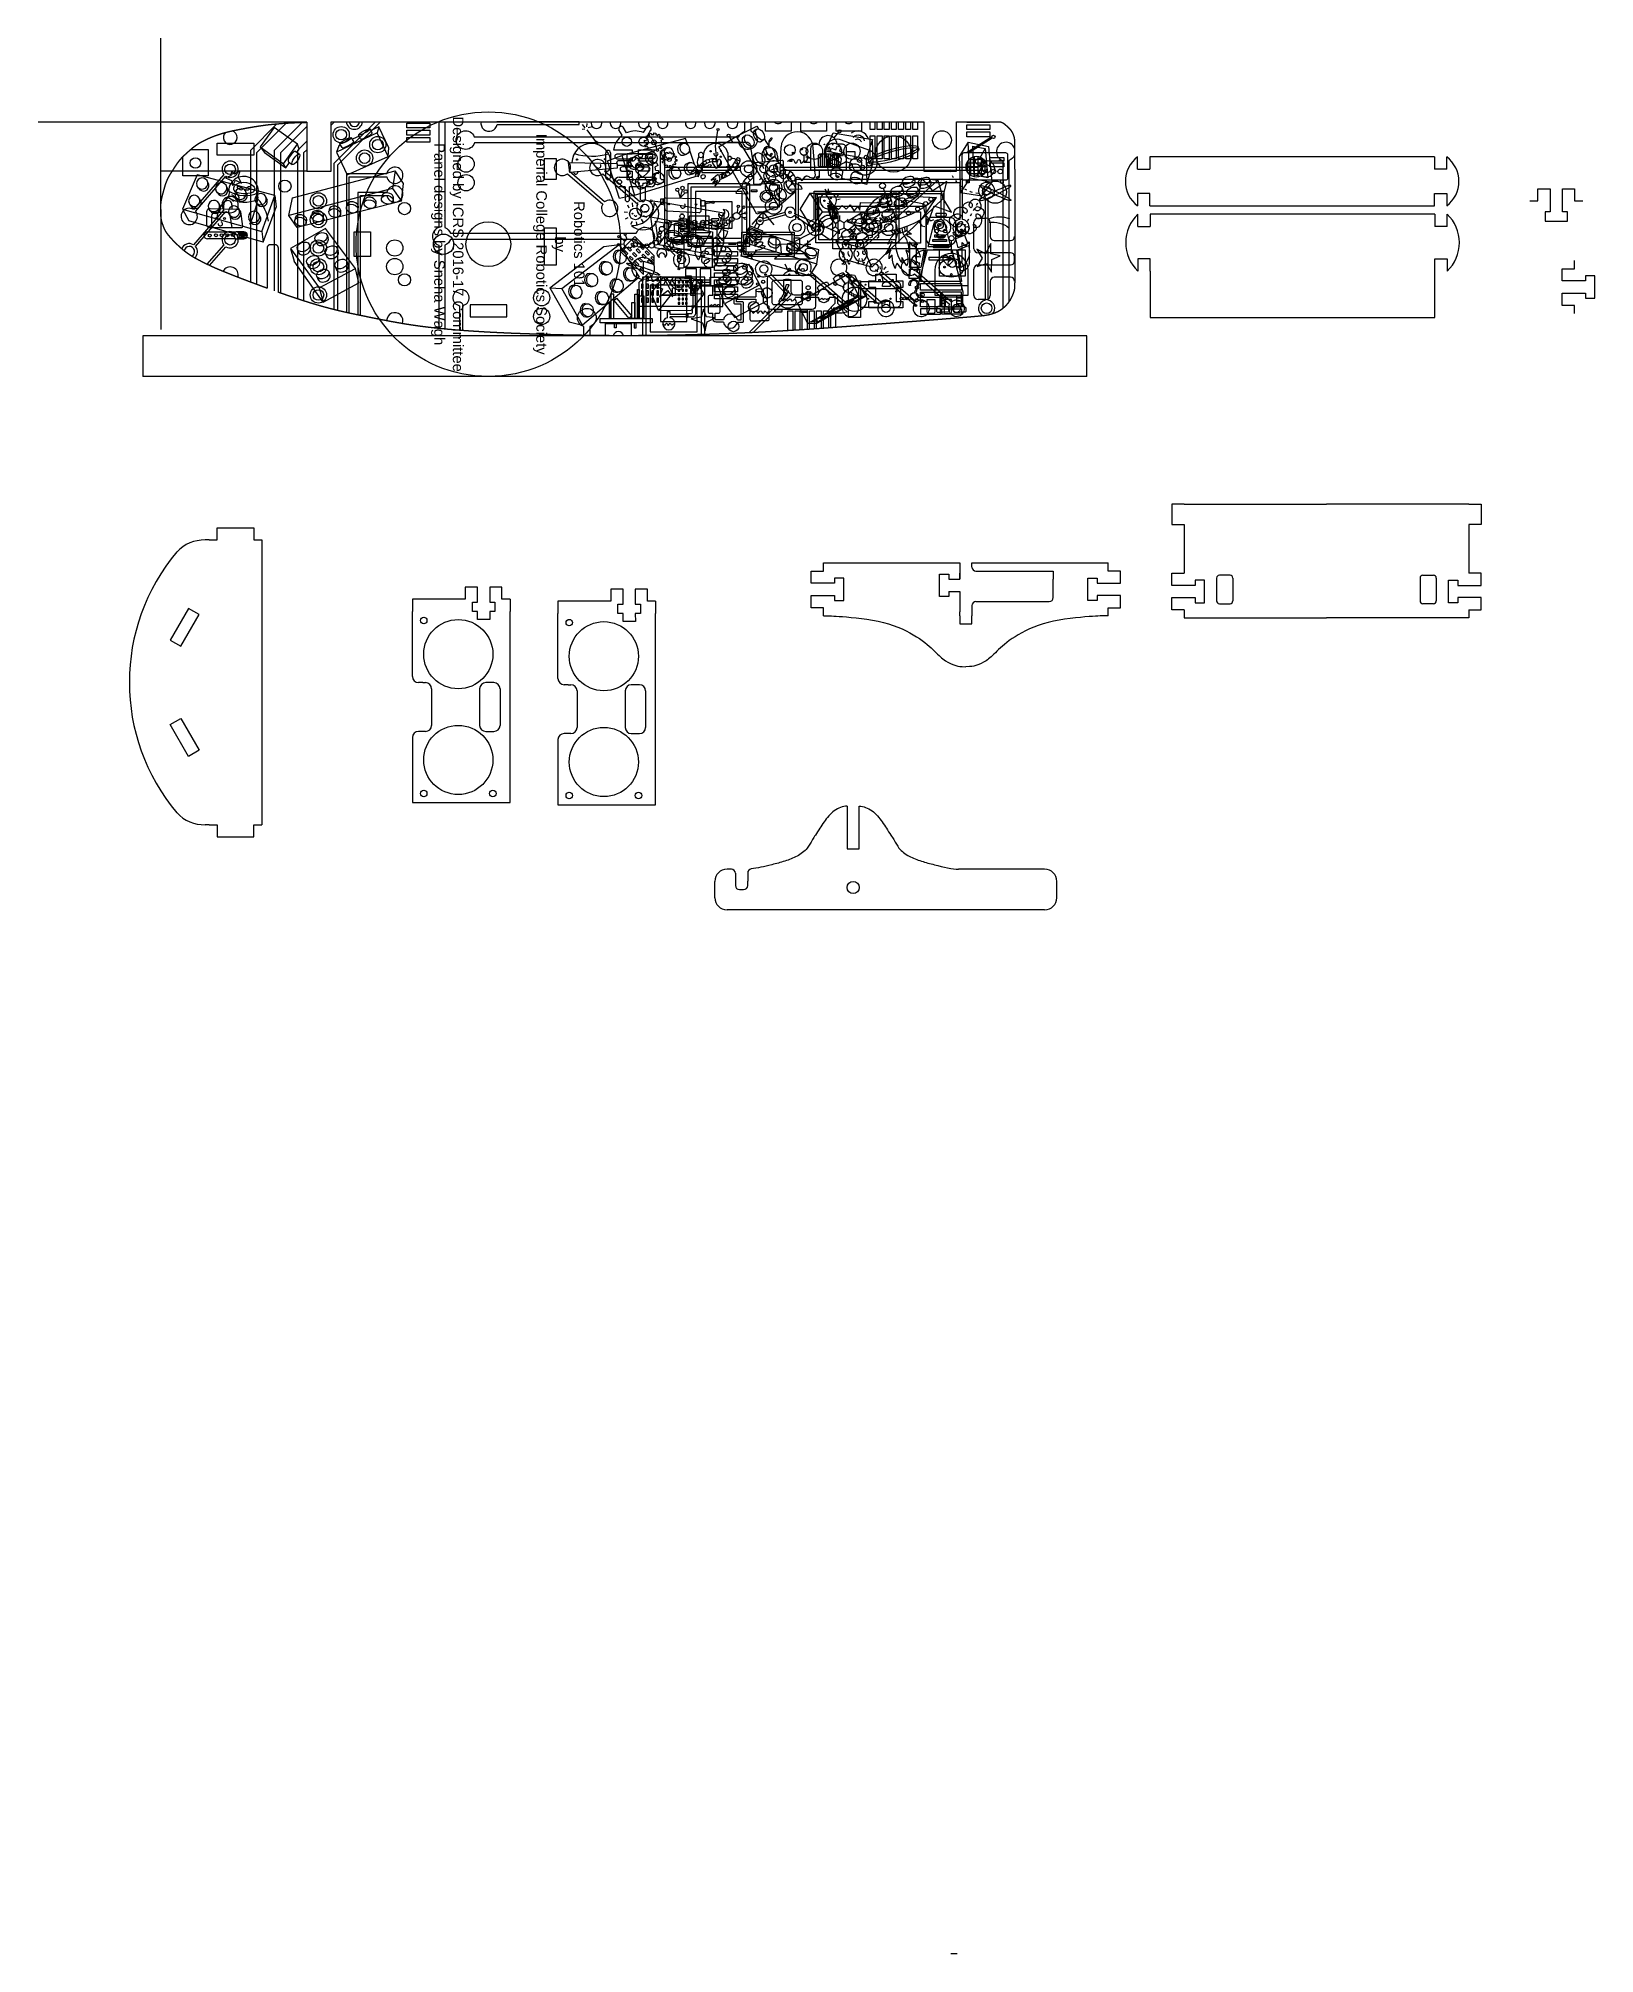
# Model space of a CAD drawing. Header units: millimetres. Extents: x -53 to 1579, y -453 to 381.
# Drawn here: x -19.8 to 362.8, y -390.2 to 80.6 of the extents above; entities that cross this region are included whole.
import ezdxf
from ezdxf.enums import TextEntityAlignment as Align

# ---------------------------------------------------------------- set-up
doc = ezdxf.new("R2010")
doc.units = ezdxf.units.MM
doc.linetypes.add('ACAD_ISO03W100', pattern=[30, 12, -18])
for name, color, linetype in [('design1 cut', 1, 'Continuous'), ('design1-etch', 5, 'Continuous'), ('design3', 5, 'Continuous'), ('design4', 5, 'Continuous'), ('design5', 5, 'Continuous'), ('Front', 3, 'Continuous'), ('Print', 250, 'Continuous')]:
    doc.layers.add(name, color=color, linetype=linetype)
doc.layers.add('toCut', color=1, linetype='Continuous', true_color=0xff0000)
doc.styles.get("Standard").update_dxf_attribs({"font": 'Arial.ttf'})

msp = doc.modelspace()

# ---------------------------------------------------------------- texts
at = {"layer": 'Print'}
for s, height, p in [('Designed by ICRS 2016-17 Committee', 2.5995, (82.12, 30)), ('Imperial College Robotics Society', 2.5995, (102.61, 30)), ('Panel designs by Sneha Wagh', 2.5995, (77.53, 30)), ('Robotics 101', 2.5995, (111.88, 30)), ('by', 2.599, (107.2, 30))]:
    msp.add_text(s, height=height, rotation=270, dxfattribs=at).set_placement(p, align=Align.CENTER)

# ---------------------------------------------------------------- linework, layer by layer
for p, q in [((10.3, 38.55), (10.3, 80.6)), ((46.2, 59.95), (-19.79, 59.95)), ((46.2, 47.96), (10.3, 47.96)), ((348.83, 40.64), (348.83, 43.64)), ((348.83, 43.64), (351.83, 43.64)), ((351.83, 43.64), (351.83, 37.94)), ((354.83, 37.94), (354.83, 43.64)), ((354.83, 43.64), (357.83, 43.64)), ((357.83, 43.64), (357.83, 40.64)), ((10.3, 38.55), (10.3, 9.05)), ((346.83, 40.64), (348.83, 40.64)), ((351.83, 37.94), (350.58, 37.94)), ((350.58, 37.94), (350.58, 35.64)), ((356.08, 37.94), (354.83, 37.94)), ((356.08, 35.64), (356.08, 37.94)), ((357.83, 40.64), (359.83, 40.64)), ((350.58, 35.64), (356.08, 35.64)), ((354.78, 20.96), (354.78, 23.96)), ((354.78, 23.96), (357.78, 23.96)), ((357.78, 23.96), (357.78, 25.96)), ((360.48, 20.96), (354.78, 20.96)), ((362.78, 22.21), (360.48, 22.21)), ((360.48, 22.21), (360.48, 20.96)), ((362.78, 16.71), (362.78, 22.21)), ((354.78, 14.96), (354.78, 17.96)), ((354.78, 17.96), (360.48, 17.96)), ((357.78, 14.96), (354.78, 14.96)), ((357.78, 12.96), (357.78, 14.96)), ((360.48, 17.96), (360.48, 16.71)), ((360.48, 16.71), (362.78, 16.71)), ((206.05, -390.16), (204.55, -390.16))]:
    msp.add_line(p, q)
at = {"layer": 'design1 cut'}
for centre in [(128.05, 49.04), (154.81, 48.52), (160.95, 48.52), (213.31, 48.52), (160.95, 43.94), (213.31, 43.16), (129.32, 38.82), (160.95, 39.35), (166.72, 34.11), (171.3, 34.11), (184.64, 34.11), (189.22, 34.11), (202.46, 34.11), (207.04, 34.11), (138.33, 26.18), (158.54, 23.91), (168.24, 24.27), (185.66, 24.27), (204.87, 25.3), (188.57, 14.23), (205.91, 14.23)]:
    msp.add_circle(centre, 1, dxfattribs=at)
at = {"layer": 'design1-etch'}
for points in [[(38.86, 59.58), (32.36, 53.05), (32.36, 20.68)], [(41.14, 59.75), (33.86, 52.43), (33.86, 20.12)], [(45.06, 59.94), (38.21, 53.05), (38.21, 18.53)], [(46.2, 58.95), (39.71, 52.43), (39.71, 18)], [(53.06, 60.11), (52.2, 59.25)], [(63.1, 60.11), (52.84, 49.8), (52.84, 13.93)], [(64.36, 60.11), (53.73, 49.44), (53.73, 13.71)], [(165.23, 60.11), (165.23, 57.77), (158.94, 57.77), (158.94, 60.11)], [(173.96, 60.11), (173.96, 57.77), (167.67, 57.77), (167.67, 60.11)], [(182.58, 60.11), (182.58, 57.77), (176.29, 57.77), (176.29, 60.11)], [(185.85, 60.11), (185.85, 58.19), (184.66, 58.19), (184.66, 60.11)], [(187.6, 60.11), (187.6, 58.19), (186.41, 58.19), (186.41, 60.11)], [(189.35, 60.11), (189.35, 58.19), (188.16, 58.19), (188.16, 60.11)], [(191.1, 60.11), (191.1, 58.19), (189.91, 58.19), (189.91, 60.11)], [(192.85, 60.11), (192.85, 58.19), (191.67, 58.19), (191.67, 60.11)], [(194.6, 60.11), (194.6, 58.19), (193.42, 58.19), (193.42, 60.11)], [(196.35, 60.11), (196.35, 58.19), (195.17, 58.19), (195.17, 60.11)], [(17.67, 53.26), (21.99, 53.26), (21.99, 46.76), (15.71, 46.76), (15.71, 51.45)], [(46.2, 55.35), (43.91, 53.05), (43.91, 16.56)], [(46.2, 53.22), (45.41, 52.43), (45.41, 16.07)], [(144.04, 7.81), (144.04, 21.86), (128.74, 21.86), (128.74, 7.52)], [(143.24, 7.79), (143.24, 21.06), (129.54, 21.06), (129.54, 7.53)], [(83.76, 14.87), (83.76, 8.83)], [(84.46, 14.87), (84.46, 8.78)], [(119.66, 7.52), (119.66, 10.54), (125.94, 10.54), (125.94, 7.51)], [(164.49, 8.74), (164.49, 13.65), (165.68, 13.65), (165.68, 8.81)], [(166.24, 8.85), (166.24, 13.65), (167.43, 13.65), (167.43, 8.92)], [(167.99, 8.96), (167.99, 13.65), (169.18, 13.65), (169.18, 9.04)], [(169.74, 9.08), (169.74, 13.65), (170.93, 13.65), (170.93, 9.16)], [(171.5, 9.2), (171.5, 13.65), (172.68, 13.65), (172.68, 9.28)], [(173.25, 9.32), (173.25, 13.65), (174.43, 13.65), (174.43, 9.41)], [(175, 9.45), (175, 13.65), (176.18, 13.65), (176.18, 9.53)]]:
    msp.add_lwpolyline(points, dxfattribs=at)
for points in [[(70.78, 59.76), (76.46, 59.76), (76.46, 58.57), (70.78, 58.57)], [(70.78, 58.01), (76.46, 58.01), (76.46, 56.82), (70.78, 56.82)], [(184.66, 50.98), (184.66, 56.66), (185.85, 56.66), (185.85, 50.98)], [(186.41, 50.98), (186.41, 56.66), (187.6, 56.66), (187.6, 50.98)], [(188.16, 50.98), (188.16, 56.66), (189.35, 56.66), (189.35, 50.98)], [(189.91, 50.98), (189.91, 56.66), (191.1, 56.66), (191.1, 50.98)], [(191.67, 50.98), (191.67, 56.66), (192.85, 56.66), (192.85, 50.98)], [(193.42, 50.98), (193.42, 56.66), (194.6, 56.66), (194.6, 50.98)], [(195.17, 50.98), (195.17, 56.66), (196.35, 56.66), (196.35, 50.98)], [(208.43, 60.11), (214.1, 60.11), (214.1, 59.91), (208.43, 59.91)], [(208.43, 59.35), (214.1, 59.35), (214.1, 58.16), (208.43, 58.16)], [(208.43, 57.6), (214.1, 57.6), (214.1, 56.41), (208.43, 56.41)], [(70.78, 56.26), (76.46, 56.26), (76.46, 55.07), (70.78, 55.07)], [(124.92, 45.83), (124.92, 52.33), (131.2, 52.33), (131.2, 45.83)], [(139.84, 29.55), (155.14, 29.55), (155.14, 44.85), (139.84, 44.85)], [(140.64, 30.35), (154.34, 30.35), (154.34, 44.05), (140.64, 44.05)], [(141.74, 31.45), (153.24, 31.45), (153.24, 42.95), (141.74, 42.95)], [(144.24, 33.95), (150.74, 33.95), (150.74, 40.45), (144.24, 40.45)], [(175.48, 39.33), (198.4, 39.33), (198.4, 28.87), (175.48, 28.87)], [(176.84, 37.97), (197.04, 37.97), (197.04, 30.23), (176.84, 30.23)], [(201.74, 22.1), (201.74, 28.59), (208.03, 28.59), (208.03, 22.1)], [(146.42, 28.23), (152.1, 28.23), (152.1, 27.05), (146.42, 27.05)], [(146.42, 26.48), (152.1, 26.48), (152.1, 25.3), (146.42, 25.3)], [(146.42, 24.73), (152.1, 24.73), (152.1, 23.55), (146.42, 23.55)], [(130.64, 8.46), (142.14, 8.46), (142.14, 19.96), (130.64, 19.96)], [(146.42, 22.98), (152.1, 22.98), (152.1, 21.8), (146.42, 21.8)], [(146.42, 21.23), (152.1, 21.23), (152.1, 20.05), (146.42, 20.05)], [(146.42, 19.48), (152.1, 19.48), (152.1, 18.3), (146.42, 18.3)], [(133.14, 10.96), (139.64, 10.96), (139.64, 17.46), (133.14, 17.46)], [(146.42, 17.73), (152.1, 17.73), (152.1, 16.55), (146.42, 16.55)]]:
    msp.add_lwpolyline(points, close=True, dxfattribs=at)
for points in [[(78.63, 60.11), (78.63, 34.1, 0.716425), (78.63, 29.74), (78.63, 9.28)], [(80.13, 60.11), (80.13, 34.09, -0.227202), (81.54, 32.69), (127.2, 32.69, -5.963573), (127.16, 31.19), (81.55, 31.19, -0.231476), (80.13, 29.75), (80.13, 9.14)], [(155.36, 60.11), (155.36, 57.76, -1.618375), (152.4, 54.9), (87.42, 54.9, -5.963573), (87.38, 56.4), (152.44, 56.4, -0.224941), (153.86, 57.77), (153.86, 60.11)], [(89.03, 60.11, 1.003322), (92.97, 59.4), (113.19, 59.4), (113.19, 60.1), (92.97, 60.1, 0.001658), (92.96, 60.11)], [(220.18, 53.55, 1.581146), (217.29, 50.56), (217.29, 14.2)], [(220.2, 51.97, -0.226184), (218.79, 50.57), (218.79, 15.83)], [(56.65, 13.04), (56.65, 46.59), (65.88, 46.59, 11.340391), (65.88, 47.29), (55.95, 47.29), (55.95, 13.2)], [(152.84, 48.87), (134.1, 48.87), (134.1, 29.88), (136.68, 27.32, 11.340391), (137.18, 27.81), (134.8, 30.17), (134.8, 48.17), (152.84, 48.17)], [(59.45, 12.46), (59.45, 42), (65.88, 42, 11.340391), (65.88, 42.7), (58.75, 42.7), (58.75, 12.6)], [(214.75, 12.86, 0.599553), (213.66, 16.22), (213.66, 41.19, 11.340391), (212.96, 41.19), (212.96, 16.22, 0.747029), (212.53, 12.41)], [(18.62, 26.63, 0.405901), (18.87, 29.41), (26.34, 38.02, 11.340391), (25.81, 38.48), (18.34, 29.86, 0.4608), (15.46, 28.89, 0.4608)], [(22.33, 24.74), (26.34, 29.37, 11.340391), (25.81, 29.83), (21.67, 25.05)], [(29.28, 21.85, 0.915164), (25.58, 23.32, 0.915164)], [(154.9, 8.22), (164.27, 17.53), (159.66, 22.25, -11.340391), (160.16, 22.74), (165.25, 17.52), (155.94, 8.27)], [(114.31, 7.58), (114.31, 9.74, -5.965639), (115.81, 9.75), (115.81, 7.56)]]:
    msp.add_lwpolyline(points, format="xyb", dxfattribs=at)
for points in [[(18.87, 38.07), (26.34, 46.69, 11.340391), (25.81, 47.15), (18.34, 38.53, 11.340391)], [(119.4, 40.38), (110.78, 47.84, 11.340391), (110.32, 47.31), (118.94, 39.85, 11.340391)], [(128.06, 40.38), (119.44, 47.84, 11.340391), (118.99, 47.31), (127.6, 39.85, 11.340391)], [(162.92, 48.17), (211.34, 48.17, 11.340391), (211.34, 48.87), (162.92, 48.87, 11.340391)], [(167.07, 45.19), (206.69, 45.19), (206.69, 36.07, 11.340391), (207.39, 36.07), (207.39, 45.89), (166.37, 45.89), (166.37, 36.07, 11.340391), (167.07, 36.07)], [(202.11, 42.36), (171.65, 42.36), (171.65, 36.07, -11.340391), (170.95, 36.07), (170.95, 43.06), (202.81, 43.06), (202.81, 36.07, -11.340391), (202.11, 36.07)], [(178.57, 15.78), (169.95, 23.25, 11.340391), (169.5, 22.72), (178.11, 15.25, 11.340391)], [(187.31, 15.78), (178.69, 23.25, 11.340391), (178.23, 22.72), (186.85, 15.25, 11.340391)], [(195.99, 15.78), (187.38, 23.25, 11.340391), (186.92, 22.72), (195.53, 15.25, 11.340391)], [(204.65, 15.78), (196.04, 23.25, 11.340391), (195.58, 22.72), (204.2, 15.25, 11.340391)]]:
    msp.add_lwpolyline(points, format="xyb", close=True, dxfattribs=at)
for centre, radius in [((54.66, 56.91), 2), ((54.66, 56.91), 1.3), ((202.35, 55.59), 2.3), ((60.42, 51.15), 2), ((60.42, 51.15), 1.3), ((63.67, 54.47), 2), ((63.67, 54.47), 1.3), ((170.98, 52.84), 2), ((175.67, 52.84), 2), ((180.22, 52.84), 2), ((18.83, 49.96), 1.3), ((27.36, 48.4), 1.3), ((85.36, 49.69), 2), ((85.36, 45.11), 2), ((154.81, 48.52), 2), ((49.06, 40.64), 2), ((160.95, 43.94), 2), ((49.06, 36.06), 2), ((49.06, 40.64), 1.3), ((160.95, 39.35), 2), ((49.06, 36.06), 1.3), ((184.64, 34.11), 2), ((189.22, 34.11), 2), ((27.36, 31.09), 1.3), ((49.06, 29.06), 2), ((49.06, 29.06), 1.3), ((67.84, 29.07), 2), ((49.06, 24.47), 2), ((49.06, 24.47), 1.3), ((67.84, 24.49), 2), ((49.06, 17.52), 2), ((103.94, 16.84), 2), ((159.3, 18), 1.3), ((49.06, 17.52), 1.3), ((103.94, 12.25), 2), ((156.05, 14.65), 1.3), ((213.31, 14.25), 1.3), ((151.09, 9.79), 1.3)]:
    msp.add_circle(centre, radius, dxfattribs=at)
for centre, radius, start, end in [((27.4, 56.22), 1.69, 132.2642, 74.8843), ((57.91, 60.23), 2, 183.3395, 356.6605), ((57.91, 60.23), 1.3, 185.1417, 354.8583), ((117.43, 59.73), 1.3, 162.735, 17.265), ((122.12, 59.73), 1.3, 162.735, 17.265), ((129.03, 59.73), 1.3, 162.735, 17.265), ((133.69, 59.73), 1.3, 162.735, 17.265), ((140.56, 59.73), 1.3, 162.735, 17.265), ((145.25, 59.73), 1.3, 162.735, 17.265), ((150.83, 59.73), 1.3, 162.735, 17.265), ((162.07, 60.97), 1.3, 221.5074, 318.4926), ((170.8, 60.97), 1.3, 221.5074, 318.4926), ((179.42, 60.97), 1.3, 221.5074, 318.4926), ((17.32, 28.15), 1.3, 300.0092, 168.7041), ((84.11, 16.84), 2, 280.0787, 259.9213), ((67.84, 11.17), 2, 339.5677, 179.9074), ((122.79, 7.24), 1.3, 11.5885, 168.1245)]:
    msp.add_arc(centre, radius, start, end, dxfattribs=at)
at = {"layer": 'design3'}
for p, q in [((154.13, 56.76), (153.53, 56.33)), ((156.8, 58.25), (156.2, 57.82)), ((138.83, 51.89), (139.57, 52.11)), ((155.23, 53.77), (155.83, 54.2)), ((156.78, 52.39), (156.18, 51.96)), ((157.89, 55.26), (158.49, 55.69)), ((159.32, 53.99), (158.72, 53.56)), ((126.73, 48.47), (127.46, 48.69)), ((130.9, 49.74), (131.63, 49.96)), ((134.94, 50.8), (135.68, 51.02)), ((140.47, 47.11), (141.21, 47.33)), ((157.87, 49.41), (158.47, 49.84)), ((159.42, 48.03), (158.82, 47.6)), ((160.41, 51), (161.01, 51.43)), ((161.78, 49.82), (161.18, 49.39)), ((162.87, 46.83), (163.47, 47.26)), ((177.37, 49.55), (177.61, 50.79)), ((177.76, 46.36), (178, 47.6)), ((182.38, 48.56), (182.63, 49.79)), ((128.47, 43.63), (129.21, 43.85)), ((132.58, 44.71), (133.32, 44.93)), ((136.68, 46.04), (137.41, 46.26)), ((160.52, 45.04), (161.12, 45.47)), ((162.05, 43.7), (161.45, 43.27)), ((164.31, 45.56), (163.71, 45.13)), ((165.4, 42.57), (166, 43)), ((182.64, 45.36), (182.89, 46.6)), ((163.14, 40.71), (163.74, 41.15)), ((201.06, 32), (201.07, 32.06)), ((203.12, 32.06), (203.12, 31.98))]:
    msp.add_line(p, q, dxfattribs=at)
for points in [[(34.74, 53.9), (40.51, 49.78), (43.95, 54.6), (38.18, 58.72), (34.74, 53.9), (35.84, 52.53), (41.09, 48.78), (40.51, 49.78)], [(66.22, 51.52), (63.47, 57.34), (53.52, 52.64), (56.16, 47.07), (66.22, 51.52), (66.41, 53.65), (63.94, 58.88), (63.47, 57.34)], [(59.05, 56.57), (57.43, 55.8)], [(59.44, 55.88), (58.91, 56.83)], [(62.3, 57.37), (61.77, 58.31)], [(63.94, 58.88), (61.97, 57.95)], [(151.72, 56.46), (162.16, 39.23), (156.82, 37.38), (147.49, 53.9), (151.72, 56.46), (156.81, 59), (157.22, 58.32)], [(173.68, 52.89), (175.56, 57.37), (185.25, 55.7), (183.74, 50.96), (173.68, 52.89), (174.45, 46.94), (174.96, 46.82)], [(43.48, 52.8), (44.43, 52.12)], [(43.79, 52.57), (44.33, 53.32), (43.95, 54.6)], [(54.51, 54.42), (54.06, 54.2), (53.52, 52.64)], [(54.89, 53.73), (54.36, 54.68)], [(57.76, 55.22), (57.23, 56.16)], [(120.09, 50.49), (123.65, 51.82), (126.79, 42.08), (123.1, 41.21), (120.11, 50.5)], [(139.88, 54.38), (139.32, 56.01), (123.67, 51.83)], [(130.75, 52.68), (130.04, 52.4)], [(134.8, 53.74), (134.08, 53.46)], [(138.69, 54.83), (137.97, 54.55)], [(141.53, 49.58), (140.27, 53.24)], [(158.66, 55.88), (159.74, 54.06)], [(182.49, 45.1), (183.9, 44.78), (185.39, 50.15), (185.25, 55.7)], [(208.81, 55.08), (213.77, 54.05), (214.62, 45.2), (209.15, 46.23), (208.81, 55.08), (206.6, 51.56), (206.93, 42.69), (212.1, 41.85), (214.62, 45.2)], [(209.89, 54.12), (212.94, 53.49), (213.64, 46.32), (210.23, 46.98), (209.89, 54.12)], [(212.94, 53.49), (211.58, 51.02)], [(41.09, 48.78), (41.99, 50.04)], [(41.69, 50.25), (42.64, 49.57)], [(67.28, 43.71), (41.77, 37.08), (42.72, 41.39), (67.95, 47.99), (67.28, 43.71), (69.5, 40.6), (70.01, 44.91), (67.95, 47.99)], [(126.58, 51.41), (125.87, 51.13)], [(126.79, 42.08), (142.47, 46.85), (141.91, 48.49)], [(132.44, 47.65), (131.72, 47.37)], [(136.53, 48.98), (135.82, 48.69)], [(140.32, 50.05), (139.61, 49.76)], [(161.18, 51.62), (162.2, 49.89)], [(163.64, 47.46), (164.72, 45.63)], [(174.59, 50.15), (174.83, 51.36)], [(174.99, 46.97), (175.22, 48.17)], [(179.61, 49.16), (179.85, 50.36)], [(179.87, 45.97), (180.11, 47.17)], [(183.74, 50.96), (183.9, 44.78)], [(210.68, 50.67), (210.11, 49.56)], [(212.51, 49.72), (210.93, 46.85)], [(15.67, 38.59), (35.19, 33.15), (38.32, 41.98), (19.23, 47.02), (15.67, 38.59)], [(19.59, 43.77), (19.2, 44.43)], [(22.15, 44.7), (21.79, 45.43)], [(24.25, 42.61), (23.86, 43.27)], [(26.82, 43.54), (26.46, 44.27)], [(31.59, 42.17), (31.22, 42.9)], [(128.33, 46.57), (127.61, 46.29)], [(166.17, 43.18), (166.33, 42.9), (162.16, 39.23)], [(169.88, 42.57), (167.46, 38.72)], [(169.88, 42.57), (172.88, 37.98), (176.78, 37.98), (173.65, 42.57)], [(169.88, 42.57), (173.65, 42.57)], [(176.23, 30.78), (183.05, 29.08), (201.35, 45.77)], [(177.69, 46.2), (179.86, 45.7)], [(188.74, 41.63), (189.88, 42.62)], [(190.17, 41.86), (189.79, 42.79)], [(191.72, 44.22), (192.68, 45.05)], [(192.98, 44.28), (192.6, 45.21)], [(192.92, 43.06), (192.63, 43.78)], [(194, 41.62), (193.63, 42.55)], [(195.39, 46.32), (197.43, 46.13)], [(195.73, 45.48), (195.44, 46.2)], [(196.76, 42.82), (196.47, 43.54)], [(196.9, 44.01), (196.52, 44.94)], [(199.36, 45.95), (201.35, 45.77)], [(199.66, 45.21), (199.37, 45.93)], [(201.35, 45.77), (202.64, 41.23)], [(209.15, 46.23), (206.93, 42.69)], [(15.67, 38.59), (17.2, 35.72)], [(17.65, 39.5), (17.26, 40.15)], [(20.22, 40.42), (19.85, 41.16)], [(22.47, 38.23), (22.08, 38.89)], [(25.04, 39.16), (24.67, 39.9)], [(29.02, 41.24), (28.63, 41.9)], [(29.97, 37.81), (29.61, 38.54)], [(33.95, 39.93), (33.56, 40.59)], [(35.51, 30.48), (38.7, 39.06)], [(36.51, 40.86), (36.15, 41.59)], [(38.32, 41.98), (38.7, 39.06)], [(69.5, 40.6), (43.86, 34.13), (41.77, 37.08)], [(51.76, 38.62), (51.66, 38.01)], [(54.49, 37.29), (54.59, 37.9)], [(56.05, 39.71), (55.95, 39.1)], [(58.79, 38.38), (58.89, 38.99)], [(60.4, 40.8), (60.3, 40.19)], [(63.13, 39.47), (63.23, 40.08)], [(64.7, 41.89), (64.6, 41.28)], [(67.43, 40.56), (67.53, 41.17)], [(130.81, 36.69), (133.6, 40.29), (148.71, 37.73), (148.67, 30.17), (147, 26.08), (131.83, 29.12), (130.81, 36.69)], [(130.81, 36.69), (146.96, 33.63), (148.71, 37.73)], [(170.25, 34.19), (167.46, 38.72)], [(172.88, 37.98), (170.25, 34.19)], [(176.78, 37.98), (175.49, 36.13)], [(185.12, 24.37), (202.64, 41.23)], [(185.74, 39.03), (186.97, 40.1)], [(187.04, 37.87), (186.76, 38.6)], [(187.3, 39.28), (186.92, 40.2)], [(190.05, 40.47), (189.77, 41.2)], [(190.69, 37.38), (190.4, 38.11)], [(190.98, 38.95), (190.6, 39.87)], [(193.73, 40.14), (193.45, 40.86)], [(35.51, 30.48), (17.2, 35.72)], [(27.41, 36.88), (27.02, 37.54)], [(32.34, 35.57), (31.95, 36.23)], [(34.9, 36.5), (34.54, 37.23)], [(35.19, 33.15), (35.51, 30.48)], [(49.22, 19.29), (58.15, 24.04), (50.82, 33.83), (42.23, 28.96), (49.22, 19.29)], [(43.34, 36.5), (43.24, 35.89)], [(46.08, 35.17), (46.17, 35.78)], [(47.51, 37.55), (47.41, 36.94)], [(50.24, 36.22), (50.34, 36.83)], [(131.96, 35.66), (145.96, 33.04), (146.12, 27.27), (132.76, 29.85), (131.96, 35.66)], [(134.43, 32.66), (135.93, 34.92)], [(135.31, 33.99), (135.24, 35.05)], [(138.66, 30.89), (140.33, 34.09)], [(139.6, 31.66), (141.1, 33.92)], [(143.82, 29.89), (145.5, 33.09)], [(146.96, 33.63), (147, 26.08)], [(153.79, 30.43), (171.57, 25.2), (169.81, 22.2), (152.96, 27.03), (153.79, 30.43), (154.87, 33.66)], [(172.11, 28.63), (154.87, 33.66)], [(170.25, 34.19), (172.71, 34.41)], [(172.31, 35.04), (172.74, 34.35)], [(175.05, 36.84), (175.48, 36.15)], [(179.45, 33.58), (180.91, 34.84)], [(180.78, 32.42), (180.49, 33.15)], [(181.23, 34.02), (180.86, 34.94)], [(182.67, 36.37), (183.96, 37.49)], [(183.99, 35.21), (183.7, 35.94)], [(184.29, 36.68), (183.91, 37.6)], [(184.78, 33.38), (184.4, 34.3)], [(187.54, 34.57), (187.25, 35.3)], [(187.93, 36.19), (187.56, 37.11)], [(42.23, 28.96), (43.13, 25.86)], [(43.9, 28.73), (44.2, 27.95)], [(46.8, 29.95), (47.1, 29.17)], [(48.27, 31.04), (48.58, 30.26)], [(51.18, 32.26), (51.48, 31.48)], [(53.64, 29.04), (53.95, 28.26)], [(105.95, 19.24), (108.9, 19.13), (122.96, 29.91), (123.92, 28.35)], [(105.95, 19.24), (119.23, 29.43), (122.96, 29.91)], [(122.72, 28.53), (123.25, 28.51)], [(132.76, 29.85), (134.31, 32.09)], [(139.65, 32.79), (140.27, 32.68)], [(144.85, 31.86), (146, 31.65)], [(155.29, 32.53), (155.09, 31.91)], [(157.94, 31.52), (157.74, 30.9)], [(159.83, 31.2), (159.63, 30.58)], [(162.49, 30.19), (162.29, 29.57)], [(164.34, 29.89), (164.14, 29.27)], [(166.99, 28.88), (166.79, 28.26)], [(168.8, 28.59), (168.6, 27.97)], [(171.57, 25.2), (172.11, 28.63)], [(176.23, 30.78), (177.7, 32.05)], [(176.23, 30.78), (178.65, 26.15)], [(178.03, 31.23), (177.65, 32.15)], [(181.49, 30.46), (181.11, 31.39)], [(185.12, 24.37), (183.05, 29.08)], [(184.24, 31.66), (183.95, 32.38)], [(204.07, 28.61), (202.12, 28.61), (205.87, 28.61), (207.15, 20.79), (202.12, 20.79), (197.08, 20.79), (198.37, 28.61), (202.12, 28.61), (200.16, 28.61)], [(208.7, 30.07), (206.29, 29.1), (205.75, 31.4), (207.84, 32.25), (208.7, 30.07)], [(205.78, 31.41), (205.78, 31.98)], [(50.25, 15.74), (43.13, 25.86)], [(46.21, 25.41), (46.52, 24.64)], [(49.11, 26.64), (49.42, 25.86)], [(49.22, 19.29), (50.25, 15.74), (59.01, 20.54), (58.15, 24.04)], [(50.74, 27.82), (51.05, 27.04)], [(53.18, 24.51), (53.49, 23.73)], [(56.08, 25.73), (56.39, 24.95)], [(119.28, 25.73), (119.81, 25.71)], [(122.92, 25.29), (123.45, 25.27)], [(124.76, 26.99), (126.67, 23.91)], [(125.25, 24.23), (125.78, 24.21)], [(153.79, 24.54), (154.84, 25.09)], [(154.25, 24.17), (154.49, 23.5)], [(157.57, 20.03), (154.84, 25.09)], [(171.45, 27.58), (171.25, 26.96)], [(185.12, 24.37), (178.65, 26.15)], [(194.32, 23.86), (196.91, 23.86), (196.55, 21.53), (194.29, 21.53), (194.32, 23.86)], [(48.69, 22.05), (49, 21.27)], [(51.59, 23.27), (51.9, 22.49)], [(105.95, 19.24), (110.73, 10.93), (113.94, 10.12)], [(127.23, 22.99), (127.89, 21.92), (113.94, 10.12), (108.9, 19.13)], [(111.78, 19.92), (112.31, 19.9)], [(115.68, 22.83), (116.21, 22.81)], [(115.87, 19.59), (116.41, 19.57)], [(119.47, 22.49), (120.01, 22.47)], [(121.93, 21.45), (122.46, 21.43)], [(125.45, 20.99), (125.98, 20.97)], [(133.92, 21.93), (135.98, 17.99), (132.7, 13.72), (130.89, 17.97), (133.92, 21.93), (136.35, 21.79)], [(135.73, 20.86), (136.1, 21.51)], [(137.51, 21.72), (140.53, 21.55)], [(138.36, 19.15), (138.73, 19.79)], [(139.86, 20.62), (140.23, 21.26)], [(141.29, 21.51), (141.7, 21.48)], [(141.83, 21.25), (141.7, 21.48)], [(142.49, 18.91), (142.86, 19.55)], [(143.84, 17.76), (142.83, 19.52)], [(146.91, 20.94), (147.71, 21.35)], [(148.91, 15.33), (146.91, 20.94)], [(147.93, 19.93), (147.66, 20.67)], [(148.91, 15.33), (151.44, 11.96), (159.46, 16.13), (157.57, 20.03), (148.91, 15.33)], [(149.5, 22.29), (151.69, 23.44)], [(150.2, 21.88), (150.43, 21.21)], [(151.28, 19.26), (151.52, 18.59)], [(151.99, 22.22), (151.71, 22.96)], [(153.31, 19.62), (153.04, 20.36)], [(155.58, 21.57), (155.82, 20.9)], [(166.84, 15.54), (179.13, 22.64), (181.85, 17.42), (169.38, 10.54), (166.84, 15.54)], [(172.03, 18.54), (171.71, 19.24)], [(174.21, 20.57), (174.54, 19.99)], [(176.01, 20.84), (175.69, 21.54)], [(178.19, 22.87), (178.53, 22.29)], [(179.13, 22.64), (180.82, 22.39), (183.54, 17.17)], [(111.98, 16.68), (112.51, 16.66)], [(114.61, 15.39), (115.14, 15.37)], [(118.33, 18.39), (118.86, 18.37)], [(118.53, 15.15), (119.06, 15.13)], [(122.12, 18.21), (122.66, 18.19)], [(135.98, 17.99), (143.84, 17.76)], [(143.84, 17.76), (140.68, 13.8)], [(149.02, 17.31), (148.74, 18.05)], [(167.99, 16.21), (167.67, 16.91)], [(170.17, 18.24), (170.51, 17.66)], [(170.23, 10.8), (181.74, 17.1), (182.8, 16.95), (171.81, 10.88), (170.23, 10.8)], [(181.85, 17.42), (183.54, 17.17), (171.66, 10.62)], [(177.04, 14.24), (176.92, 14.46)], [(180.39, 16.08), (180.28, 16.29)], [(197.06, 18.18), (201.95, 18.18), (201.95, 14.59), (197.06, 14.59), (197.06, 18.18)], [(207.17, 18.18), (202.28, 18.18), (202.28, 14.59), (207.17, 14.59), (207.17, 18.18)], [(114.81, 12.15), (115.34, 12.13)], [(132.7, 13.72), (140.68, 13.8)], [(169.38, 10.54), (171.66, 10.62)], [(171.81, 10.88), (171.48, 11.48)], [(172.46, 11.74), (172.34, 11.96)], [(175.8, 13.58), (175.69, 13.79)], [(201.95, 14.1), (197.06, 14.1), (197.06, 12.8), (201.95, 12.8), (201.95, 14.1)], [(202.28, 14.1), (207.17, 14.1), (207.17, 12.8), (202.28, 12.8), (202.28, 14.1)]]:
    msp.add_lwpolyline(points, dxfattribs=at)
for points in [[(190.2, 42.41, 0.247137), (192.53, 43.29, 0.513942), (192.29, 44.15, 0.284897), (189.87, 43.34, 0.522395), (190.2, 42.41, -1.488144)], [(190.53, 41.63, 0.254022), (192.85, 42.49, 0.277426), (192.92, 43.06, 0.277426)], [(193.01, 44.83, 0.247137), (195.34, 45.7, 0.513942), (195.1, 46.57, 0.284897), (192.68, 45.76, 0.522395), (193.01, 44.83, -1.488144)], [(192.98, 44.28, 0.135662), (193.34, 44.05)], [(193.34, 44.05, 0.254022), (195.66, 44.91, 0.277426), (195.73, 45.48, 0.277426)], [(194.04, 42.17, 0.247137), (196.37, 43.05, 0.513942), (196.13, 43.91, 0.284897), (193.7, 43.1, 0.522395), (194.04, 42.17, -1.488144)], [(194.37, 41.39, 0.254022), (196.68, 42.25, 0.277426), (196.76, 42.82, 0.277426)], [(196.93, 44.56, 0.247137), (199.27, 45.43, 0.513942), (199.02, 46.3, 0.284897), (196.6, 45.49, 0.522395), (196.93, 44.56, -1.488144)], [(196.9, 44.01, 0.135662), (197.26, 43.78)], [(197.26, 43.78, 0.254022), (199.58, 44.64, 0.277426), (199.66, 45.21, 0.277426)], [(184.32, 37.22, 0.247137), (186.66, 38.1, 0.513942), (186.41, 38.97, 0.284897), (183.99, 38.15, 0.522395), (184.32, 37.22, -1.488144)], [(184.65, 36.45, 0.254022), (186.97, 37.31, 0.277426), (187.04, 37.87, 0.277426)], [(187.33, 39.82, 0.247137), (189.67, 40.7, 0.513942), (189.42, 41.57, 0.284897), (187, 40.75, 0.522395), (187.33, 39.82, -1.488144)], [(187.3, 39.28, 0.135662), (187.66, 39.05)], [(187.97, 36.73, 0.247137), (190.3, 37.61, 0.513942), (190.06, 38.48, 0.284897), (187.63, 37.67, 0.522395), (187.97, 36.73, -1.488144)], [(187.66, 39.05, 0.254022), (189.98, 39.91, 0.277426), (190.05, 40.47, 0.277426)], [(190.17, 41.86, 0.135662), (190.53, 41.63)], [(191.01, 39.49, 0.247137), (193.35, 40.37, 0.513942), (193.1, 41.24, 0.284897), (190.68, 40.42, 0.522395), (191.01, 39.49, -1.488144)], [(190.98, 38.95, 0.135662), (191.34, 38.71)], [(191.34, 38.71, 0.254022), (193.66, 39.57, 0.277426), (193.73, 40.14, 0.277426)], [(194, 41.62, 0.135662), (194.37, 41.39)], [(178.06, 31.77, 0.247137), (180.39, 32.65, 0.513942), (180.15, 33.52, 0.284897), (177.73, 32.7, 0.522395), (178.06, 31.77, -1.488144)], [(181.26, 34.56, 0.247137), (183.6, 35.44, 0.513942), (183.35, 36.31, 0.284897), (180.93, 35.49, 0.522395), (181.26, 34.56, -1.488144)], [(181.23, 34.02, 0.135662), (181.59, 33.79)], [(181.59, 33.79, 0.254022), (183.91, 34.65, 0.277426), (183.99, 35.21, 0.277426)], [(184.29, 36.68, 0.135662), (184.65, 36.45)], [(184.81, 33.92, 0.247137), (187.15, 34.8, 0.513942), (186.9, 35.67, 0.284897), (184.48, 34.85, 0.522395), (184.81, 33.92, -1.488144)], [(184.78, 33.38, 0.135662), (185.14, 33.15)], [(185.14, 33.15, 0.254022), (187.46, 34.01, 0.277426), (187.54, 34.57, 0.277426)], [(187.93, 36.19, 0.135662), (188.3, 35.96)], [(188.3, 35.96, 0.254022), (190.62, 36.82, 0.277426), (190.69, 37.38, 0.277426)], [(205.78, 32.36), (205.78, 35.08, 0.414214), (204.32, 36.55), (199.92, 36.55, 0.414214), (198.45, 35.08), (198.45, 31.38, 0.414214), (199.92, 29.91), (204.32, 29.91, 0.394636), (205.78, 31.28, 0.394636)], [(202.12, 37.66), (203.09, 37.66, -0.414214), (203.34, 37.41), (203.34, 37.09, -0.414214), (203.09, 36.84), (202.12, 36.84), (201.14, 36.84, -0.414214), (200.89, 37.09), (200.89, 37.41, -0.414214), (201.14, 37.66), (202.12, 37.66)], [(178.03, 31.23, 0.135662), (178.39, 31)], [(178.39, 31, 0.254022), (180.71, 31.86, 0.277426), (180.78, 32.42, 0.277426)], [(181.52, 31.01, 0.247137), (183.85, 31.88, 0.513942), (183.61, 32.75, 0.284897), (181.19, 31.94, 0.522395), (181.52, 31.01, -1.488144)], [(181.49, 30.46, 0.135662), (181.85, 30.23)], [(181.85, 30.23, 0.254022), (184.17, 31.09, 0.277426), (184.24, 31.66, 0.277426)], [(198, 28.63), (197.11, 24.28), (194.33, 24.28, -0.325971), (198, 28.63, 0.845075)], [(202.12, 29.59), (203.83, 29.59, -0.414214), (204.07, 29.34), (204.07, 29.34, -0.414214), (203.83, 29.1), (202.12, 29.1), (200.41, 29.1, -0.414214), (200.16, 29.34), (200.16, 29.34, -0.414214), (200.41, 29.59), (202.12, 29.59)], [(207.09, 24.28), (206.27, 28.63), (208.85, 29.68, -0.325971), (207.09, 24.28, 0.845075)], [(135.73, 20.86, 0.298944), (135.72, 20.07, 0.190575), (137.21, 18.88, 0.318393), (138.36, 19.15)], [(136.82, 21.91, 0.630617), (136.14, 20.8, 0.193497), (137.87, 19.49, 0.631787), (138.8, 20.5, 0.255242), (136.82, 21.91, 1.646808)], [(139.86, 20.62, 0.298944), (139.86, 19.83, 0.21265), (141.58, 18.56, 0.302073), (142.49, 18.91)], [(140.9, 21.6, 0.658871), (140.27, 20.55, 0.193497), (142.01, 19.24, 0.707666), (142.84, 20.19, 0.232047), (140.9, 21.6, 1.646808)]]:
    msp.add_lwpolyline(points, format="xyb", dxfattribs=at)
at = {"layer": 'design3', "linetype": 'ACAD_ISO03W100', "ltscale": 0.05}
msp.add_lwpolyline([(207.18, 33.07), (212.1, 41.85)], dxfattribs=at)
at = {"layer": 'design3'}
for points in [[(206.93, 33.65), (207.25, 33.78, -1.295626), (205.1, 32.91), (205.42, 33.04, 1.440356)], [(194.61, 19.88), (194.26, 19.88, -1.295626), (196.58, 19.88), (196.23, 19.88, 1.440356)]]:
    msp.add_lwpolyline(points, format="xyb", close=True, dxfattribs=at)
at = {"layer": 'design3', "linetype": 'ACAD_ISO03W100', "ltscale": 0.05}
for points in [[(207.18, 33.07), (206.5, 33.2, 1.091562), (206.46, 32.83), (207.18, 33.07), (208.01, 33.36, -1.387298), (208.01, 33.05), (207.18, 33.07, 0.287138), (208.07, 32.38)], [(207.16, 33.07, -0.157925), (207.17, 32.04)]]:
    msp.add_lwpolyline(points, format="xyb", dxfattribs=at)
at = {"layer": 'design3', "lineweight": -3}
for points in [[(202.55, 26.5), (202.55, 26.39, 0.198912), (202.78, 25.82), (203.89, 24.71)], [(203.89, 24.71), (205, 25.82, 0.198912), (205.23, 26.39), (205.23, 26.5)]]:
    msp.add_lwpolyline(points, format="xyb", dxfattribs=at)
at = {"layer": 'design3'}
msp.add_lwpolyline([(202.12, 18.67), (197.06, 18.67), (197.06, 20.3), (202.12, 20.3), (207.17, 20.3), (207.17, 18.67)], close=True, dxfattribs=at)
for centre in [(201.01, 33.22), (203.11, 33.22)]:
    msp.add_circle(centre, 0.442, dxfattribs=at)
for centre, radius, start, end in [((20.5, 44.92), 1.39, 220.8028, 200.6054), ((20.79, 44.45), 1.38, 209.4475, 10.2872), ((25.16, 43.76), 1.39, 220.8028, 200.6054), ((25.46, 43.29), 1.38, 209.4475, 10.2872), ((29.93, 42.39), 1.39, 220.8028, 200.6054), ((34.86, 41.08), 1.39, 220.8028, 200.6054), ((18.56, 40.64), 1.39, 220.8028, 200.6054), ((18.85, 40.18), 1.38, 209.4475, 10.2872), ((23.38, 39.38), 1.39, 220.8028, 200.6054), ((23.67, 38.91), 1.38, 209.4475, 10.2872), ((28.32, 38.03), 1.39, 220.8028, 200.6054), ((28.61, 37.56), 1.38, 209.4475, 10.2872), ((30.22, 41.92), 1.38, 209.4475, 10.2872), ((33.25, 36.72), 1.39, 220.8028, 200.6054), ((35.15, 40.61), 1.38, 209.4475, 10.2872), ((33.54, 36.25), 1.38, 209.4475, 10.2872), ((201.26, 31.98), 0.195, 174.937, 228.703), ((202.09, 34.52), 2.67, 247.3983, 292.6017), ((202.09, 32.92), 1.45, 228.703, 311.7573), ((202.92, 31.98), 0.195, 311.7573, 0)]:
    msp.add_arc(centre, radius, start, end, dxfattribs=at)
at = {"layer": 'design3', "lineweight": -3}
for centre in [(203.22, 26.5), (204.56, 26.5)]:
    msp.add_arc(centre, 0.672, 0, 180, dxfattribs=at)
at = {"layer": 'design3'}
for centre, major_axis, ratio in [((60.34, 57.58), (-1.43, -0.75), 0.171577), ((154.98, 55.48), (-0.85, 1.28), 0.638902), ((157.64, 56.97), (-0.85, 1.28), 0.553864), ((43.53, 50.85), (0.89, 1.27), 0.322441), ((55.79, 55.43), (-1.43, -0.75), 0.171577), ((131.19, 51.32), (-0.44, 1.36), 0.772574), ((135.24, 52.38), (-0.44, 1.36), 0.772574), ((139.13, 53.47), (-0.44, 1.36), 0.772574), ((157.63, 51.12), (-0.85, 1.28), 0.638902), ((160.16, 52.71), (-0.85, 1.28), 0.553864), ((127.02, 50.05), (-0.44, 1.36), 0.772574), ((132.88, 46.29), (-0.44, 1.36), 0.772574), ((136.97, 47.62), (-0.44, 1.36), 0.772574), ((140.77, 48.69), (-0.44, 1.36), 0.772574), ((160.27, 46.75), (-0.85, 1.28), 0.638902), ((162.63, 48.54), (-0.85, 1.28), 0.553864), ((175.97, 49.82), (-1.39, 0.28), 0.663673), ((176.37, 46.64), (-1.39, 0.28), 0.572223), ((180.99, 48.83), (-1.39, 0.28), 0.663673), ((211.6, 50.19), (-0.917, 0.474), 0.766167), ((128.77, 45.21), (-0.44, 1.36), 0.772574), ((162.89, 42.42), (-0.85, 1.28), 0.638902), ((165.16, 44.28), (-0.85, 1.28), 0.553864), ((181.25, 45.64), (-1.39, 0.28), 0.567716), ((48.82, 36.58), (-1.42, 0.36), 0.721472), ((53.08, 37.65), (-1.42, 0.36), 0.721472), ((57.37, 38.74), (-1.42, 0.36), 0.721472), ((61.72, 39.83), (-1.42, 0.36), 0.721472), ((66.02, 40.92), (-1.42, 0.36), 0.721472), ((44.66, 35.53), (-1.42, 0.36), 0.721472), ((49.72, 31.65), (-1.45, -0.61), 0.717814), ((136.54, 31.78), (-2.18, 0.72), 0.673251), ((136.55, 31.77), (-1.77, 0.62), 0.591121), ((156.61, 32.02), (-1.33, 0.51), 0.624733), ((174.11, 35.25), (-1.37, -0.9), 0.529572), ((45.35, 29.34), (-1.45, -0.61), 0.717814), ((52.19, 28.43), (-1.45, -0.61), 0.717814), ((123.4, 26.89), (-0.27, 1.61), 0.834091), ((141.71, 30.78), (-2.18, 0.72), 0.673251), ((141.72, 30.77), (-1.77, 0.62), 0.591121), ((161.16, 30.7), (-1.33, 0.51), 0.624733), ((165.67, 29.39), (-1.33, 0.51), 0.624733), ((170.13, 28.09), (-1.33, 0.51), 0.624733), ((47.66, 26.02), (-1.45, -0.61), 0.717814), ((50.14, 22.66), (-1.45, -0.61), 0.717814), ((54.63, 25.12), (-1.45, -0.61), 0.717814), ((119.96, 24.09), (-0.27, 1.61), 0.834091), ((125.93, 22.59), (-0.27, 1.61), 0.834091), ((152.99, 23.56), (-1.27, -0.61), 0.656469), ((112.46, 18.28), (-0.27, 1.61), 0.834091), ((116.36, 21.19), (-0.27, 1.61), 0.834091), ((122.61, 19.81), (-0.27, 1.61), 0.834091), ((148.93, 21.27), (-1.27, -0.61), 0.656469), ((150.02, 18.65), (-1.27, -0.61), 0.656469), ((154.31, 20.96), (-1.27, -0.61), 0.656469), ((115.29, 13.75), (-0.27, 1.61), 0.834091), ((119.01, 16.75), (-0.27, 1.61), 0.834091)]:
    msp.add_ellipse(centre, major_axis=major_axis, ratio=ratio, dxfattribs=at)
for centre, major_axis, ratio, start_param, end_param in [((60.87, 56.63), (-1.43, -0.75), 0.171577, 6.282318, 9.493019), ((157.04, 56.54), (-0.85, 1.28), 0.560297, 6.283185, 9.474554), ((42.59, 51.52), (0.89, 1.27), 0.322441, 6.278121, 9.424778), ((56.32, 54.48), (-1.43, -0.75), 0.171577, 6.282318, 9.493019), ((130.47, 51.07), (-0.43, 1.33), 0.759122, 0, 3.141593), ((134.51, 52.13), (-0.43, 1.33), 0.759122, 0, 3.141593), ((138.4, 53.22), (-0.43, 1.33), 0.759122, 0, 3.141593), ((154.38, 55.05), (-0.85, 1.28), 0.638902, 6.283185, 9.474554), ((157.03, 50.68), (-0.85, 1.28), 0.638902, 6.283185, 9.474554), ((159.56, 52.28), (-0.85, 1.28), 0.560297, 6.283185, 9.474554), ((176.22, 51.06), (-1.39, 0.28), 0.558776, 3.141593, 6.303183), ((126.3, 49.8), (-0.43, 1.33), 0.759122, 0, 3.141593), ((132.15, 46.04), (-0.43, 1.33), 0.759122, 0, 3.141593), ((136.25, 47.36), (-0.43, 1.33), 0.759122, 0, 3.141593), ((140.04, 48.44), (-0.43, 1.33), 0.759122, 0, 3.141593), ((159.67, 46.32), (-0.85, 1.28), 0.638902, 6.283185, 9.474554), ((162.03, 48.11), (-0.85, 1.28), 0.560297, 6.283185, 9.474554), ((176.61, 47.88), (-1.39, 0.28), 0.558776, 3.141593, 6.303183), ((181.24, 50.07), (-1.39, 0.28), 0.558776, 3.141593, 6.303183), ((181.5, 46.88), (-1.39, 0.28), 0.558776, 3.141593, 6.303183), ((66.11, 41.53), (-1.42, 0.36), 0.721472, 3.141593, 6.411334), ((128.04, 44.96), (-0.43, 1.33), 0.759122, 0, 3.141593), ((162.29, 41.99), (-0.85, 1.28), 0.638902, 6.283185, 9.474554), ((164.56, 43.85), (-0.85, 1.28), 0.560297, 6.283185, 9.474554), ((48.92, 37.19), (-1.42, 0.36), 0.721472, 3.141593, 6.411334), ((53.17, 38.26), (-1.42, 0.36), 0.721472, 3.141593, 6.411334), ((57.47, 39.35), (-1.42, 0.36), 0.721472, 3.141593, 6.411334), ((61.81, 40.44), (-1.42, 0.36), 0.721472, 3.141593, 6.411334), ((44.76, 36.14), (-1.42, 0.36), 0.721472, 3.141593, 6.411334), ((173.68, 35.94), (-1.37, -0.9), 0.529572, 3.116812, 6.283185), ((45.65, 28.56), (-1.45, -0.61), 0.717814, 6.246322, 9.424778), ((50.03, 30.87), (-1.45, -0.61), 0.717814, 6.246322, 9.424778), ((52.5, 27.65), (-1.45, -0.61), 0.717814, 6.246322, 9.424778), ((122.87, 26.91), (-0.27, 1.61), 0.834091, 6.197176, 9.290565), ((156.41, 31.4), (-1.33, 0.51), 0.624733, 0, 3.204979), ((160.96, 30.08), (-1.33, 0.51), 0.624733, 0, 3.204979), ((165.47, 28.77), (-1.33, 0.51), 0.624733, 0, 3.204979), ((47.97, 25.25), (-1.45, -0.61), 0.717814, 6.246322, 9.424778), ((54.94, 24.34), (-1.45, -0.61), 0.717814, 6.246322, 9.424778), ((119.43, 24.11), (-0.27, 1.61), 0.834091, 6.197176, 9.290565), ((125.4, 22.61), (-0.27, 1.61), 0.834091, 6.197176, 9.290565), ((169.92, 27.47), (-1.33, 0.51), 0.624733, 0, 3.204979), ((50.45, 21.88), (-1.45, -0.61), 0.717814, 6.246322, 9.424778), ((111.93, 18.3), (-0.27, 1.61), 0.834091, 6.197176, 9.290565), ((115.83, 21.21), (-0.27, 1.61), 0.834091, 6.197176, 9.290565), ((122.08, 19.83), (-0.27, 1.61), 0.834091, 6.197176, 9.290565), ((149.18, 20.57), (-1.27, -0.61), 0.656469, 6.32325, 9.449245), ((153.24, 22.86), (-1.27, -0.61), 0.656469, 6.32325, 9.449245), ((154.56, 20.26), (-1.27, -0.61), 0.656469, 6.32325, 9.449245), ((172.96, 19.9), (-1.25, -0.67), 0.19681, 3.14561, 6.283185), ((176.94, 22.2), (-1.25, -0.67), 0.19681, 3.14561, 6.283185), ((114.76, 13.77), (-0.27, 1.61), 0.834091, 6.197176, 9.290565), ((118.48, 16.77), (-0.27, 1.61), 0.834091, 6.197176, 9.290565), ((150.26, 17.95), (-1.27, -0.61), 0.656469, 6.32325, 9.449245), ((168.92, 17.57), (-1.25, -0.67), 0.19681, 3.14561, 6.283185), ((178.72, 15.16), (-1.67, -0.92), 0.151149, 5.237136, 10.443567), ((174.13, 12.65), (-1.67, -0.92), 0.151149, 5.237136, 10.443567)]:
    msp.add_ellipse(centre, major_axis=major_axis, ratio=ratio, start_param=start_param, end_param=end_param, dxfattribs=at)
for points, knots in [([(180.23, 15.99), (180.17, 15.98), (180.08, 15.96), (179.76, 15.85), (179.47, 15.73), (178.85, 15.43), (178.51, 15.25), (177.87, 14.86), (177.57, 14.66), (177.3, 14.43), (177.24, 14.37), (177.2, 14.33)], [3.528299, 3.528299, 3.528299, 3.528299, 3.819762, 3.819762, 4.396774, 4.396774, 4.973787, 4.973787, 5.625391, 5.625391, 5.896479, 5.896479, 5.896479, 5.896479]), ([(177.2, 14.33), (177.27, 14.34), (177.36, 14.36), (177.68, 14.47), (177.97, 14.59), (178.59, 14.89), (178.92, 15.07), (179.57, 15.46), (179.86, 15.66), (180.13, 15.89), (180.19, 15.95), (180.23, 15.99)], [0.386707, 0.386707, 0.386707, 0.386707, 0.678169, 0.678169, 1.255182, 1.255182, 1.832194, 1.832194, 2.483798, 2.483798, 2.754886, 2.754886, 2.754886, 2.754886]), ([(175.65, 13.49), (175.59, 13.48), (175.5, 13.45), (175.17, 13.35), (174.88, 13.23), (174.26, 12.92), (173.93, 12.74), (173.29, 12.36), (172.99, 12.15), (172.72, 11.93), (172.66, 11.87), (172.62, 11.82)], [3.528299, 3.528299, 3.528299, 3.528299, 3.819762, 3.819762, 4.396774, 4.396774, 4.973787, 4.973787, 5.625391, 5.625391, 5.896479, 5.896479, 5.896479, 5.896479]), ([(172.62, 11.82), (172.68, 11.83), (172.77, 11.85), (173.1, 11.96), (173.39, 12.08), (174.01, 12.38), (174.34, 12.57), (174.98, 12.95), (175.28, 13.16), (175.55, 13.38), (175.61, 13.44), (175.65, 13.49)], [0.386707, 0.386707, 0.386707, 0.386707, 0.678169, 0.678169, 1.255182, 1.255182, 1.832194, 1.832194, 2.483798, 2.483798, 2.754886, 2.754886, 2.754886, 2.754886])]:
    msp.add_open_spline(points, degree=3, knots=knots, dxfattribs=at)
at = {"layer": 'design4', "lineweight": -3}
for p, q in [((213.38, 49.03), (208.26, 49.03)), ((213.23, 49.9), (208.41, 49.9)), ((213.22, 48.15), (208.42, 48.15)), ((208.59, 47.77), (208.59, 50.31)), ((212.71, 50.78), (208.93, 50.78)), ((212.68, 47.28), (208.96, 47.28)), ((209.47, 46.86), (209.47, 51.22)), ((210.34, 46.52), (210.34, 51.56)), ((211.22, 46.51), (211.22, 51.57)), ((212.09, 46.82), (212.09, 51.26)), ((212.97, 47.65), (212.97, 50.44)), ((176.02, 15.42), (174.03, 13.4)), ((176.02, 16.92), (176.02, 15.42)), ((179.06, 13.4), (176.7, 15.44))]:
    msp.add_line(p, q, dxfattribs=at)
for points in [[(114.52, 58.31), (113.88, 58.21)], [(114.67, 58.61), (113.99, 59.43)], [(115.01, 58.86), (115.13, 59.7)], [(117.22, 55.22), (115.13, 58.07)], [(115.35, 58.71), (116.4, 58.92)], [(129.88, 55.94), (129.52, 56.21), (129.81, 56.6), (130.17, 56.33)], [(130.56, 56.64), (130.38, 57.05), (130.83, 57.25), (131.01, 56.83)], [(131.5, 56.91), (131.55, 57.36), (132.04, 57.3), (131.99, 56.85)], [(132.45, 56.67), (132.72, 57.03), (133.11, 56.74), (132.84, 56.38)], [(146.74, 54.78), (147.24, 57.91)], [(175.8, 56.14), (176.92, 57.45)], [(127.12, 50.9), (126.81, 51.6), (127.57, 51.93), (127.87, 51.23)], [(128.7, 51.35), (128.79, 52.11), (129.61, 52.01), (129.52, 51.26)], [(129.64, 54.99), (129.19, 55.04), (129.25, 55.53), (129.7, 55.48)], [(129.91, 54.05), (129.49, 53.87), (129.3, 54.32), (129.71, 54.5)], [(130.61, 53.37), (130.34, 53.01), (129.95, 53.3), (130.22, 53.66)], [(131.56, 53.13), (131.51, 52.68), (131.02, 52.74), (131.07, 53.19)], [(132.5, 53.4), (132.68, 52.98), (132.23, 52.79), (132.05, 53.2)], [(133.18, 54.1), (133.54, 53.83), (133.25, 53.44), (132.89, 53.71)], [(133.15, 55.99), (133.56, 56.17), (133.76, 55.72), (133.34, 55.54)], [(133.42, 55.05), (133.87, 55), (133.81, 54.51), (133.36, 54.56)], [(134, 51.54), (133.71, 51.76), (133.94, 52.07), (134.23, 51.85)], [(134.54, 52.1), (134.4, 52.43), (134.76, 52.59), (134.9, 52.26)], [(135.3, 52.31), (135.34, 52.67), (135.73, 52.63), (135.69, 52.27)], [(136.05, 52.12), (136.27, 52.41), (136.58, 52.18), (136.37, 51.89)], [(159.86, 53.7), (159.89, 55.26)], [(170.05, 50.04), (168.45, 50.04), (168.45, 51.84)], [(172.38, 52.22), (172.38, 48.98)], [(172.88, 52.22), (172.88, 48.98)], [(173.38, 52.22), (173.38, 48.98)], [(173.88, 52.22), (173.88, 48.98)], [(174.38, 52.22), (174.38, 48.98)], [(174.88, 52.22), (174.88, 48.98)], [(175.38, 52.22), (175.38, 48.98)], [(175.88, 52.22), (175.88, 48.98)], [(176.38, 52.22), (176.38, 48.98)], [(178.85, 52.77), (180.89, 52.77), (180.89, 50.97)], [(208.39, 52.5), (214.5, 56.35), (214.71, 56.02), (209.13, 52.5)], [(122.48, 48.69), (110.89, 47.62), (110.56, 50.06), (122.52, 49.87), (122.48, 48.69)], [(125.57, 48.12), (124.81, 48.21), (124.9, 49.03), (125.66, 48.94)], [(126.02, 46.54), (125.32, 46.24), (124.99, 46.99), (125.69, 47.3)], [(125.97, 49.72), (125.36, 50.18), (125.85, 50.84), (126.46, 50.38)], [(130.3, 50.95), (130.75, 51.56), (131.41, 51.07), (130.96, 50.46)], [(131.48, 49.8), (132.18, 50.11), (132.5, 49.35), (131.8, 49.05)], [(131.93, 48.22), (132.68, 48.13), (132.59, 47.31), (131.83, 47.4)], [(133.81, 50.78), (133.45, 50.82), (133.49, 51.21), (133.85, 51.17)], [(134.02, 50.03), (133.69, 49.89), (133.53, 50.25), (133.87, 50.39)], [(134.58, 49.49), (134.37, 49.2), (134.05, 49.43), (134.27, 49.72)], [(135.34, 49.3), (135.3, 48.94), (134.91, 48.98), (134.95, 49.34)], [(136.09, 49.51), (136.24, 49.18), (135.88, 49.02), (135.73, 49.35)], [(136.64, 50.07), (136.93, 49.85), (136.69, 49.54), (136.4, 49.76)], [(136.61, 51.58), (136.95, 51.72), (137.1, 51.36), (136.77, 51.22)], [(136.83, 50.83), (137.19, 50.79), (137.14, 50.4), (136.78, 50.44)], [(155.98, 46.31), (155.4, 47.29)], [(158.04, 51.48), (158.14, 50.24)], [(158.54, 48.51), (158.26, 49.43)], [(160.37, 47.85), (161.39, 47.87)], [(160.4, 48.37), (161.75, 48.7)], [(161.87, 51.65), (161.96, 50.55)], [(163.77, 47.15), (163.95, 48.28)], [(164.47, 46.89), (165.06, 47.87)], [(164.97, 46.45), (165.86, 47.17)], [(172.14, 48.24), (172.14, 46.74)], [(176.27, 48.24), (176.27, 46.79)], [(127.2, 45.39), (126.74, 44.78), (126.08, 45.27), (126.54, 45.89)], [(128.8, 44.99), (128.71, 44.23), (127.89, 44.33), (127.98, 45.09)], [(130.38, 45.44), (130.68, 44.74), (129.92, 44.41), (129.62, 45.11)], [(131.52, 46.62), (132.14, 46.17), (131.65, 45.51), (131.03, 45.96)], [(137.5, 43.03), (138, 41.37)], [(138, 41.37), (138.54, 43.4)], [(138, 41.37), (139.15, 42.55)], [(151.69, 42.52), (154.71, 42.4)], [(154.57, 44.85), (153.57, 45.41)], [(155.23, 45.73), (154.43, 46.54)], [(157.52, 45.82), (158.02, 46.39)], [(158.52, 45.75), (159.02, 46.2)], [(159.59, 45.87), (160.01, 46.47)], [(160.51, 46.92), (161.42, 47.01)], [(164.42, 43.56), (167.99, 43.64)], [(165.39, 45.47), (166.53, 45.6)], [(173.97, 42.95), (173.62, 43.51)], [(174.43, 42.99), (174.48, 43.59)], [(188.57, 42.24), (187.98, 43.71)], [(125.03, 37.78), (124.19, 37.89)], [(125.48, 38.87), (125.11, 39.56)], [(126.35, 39.21), (126.26, 40.18)], [(127.41, 39.44), (127.61, 40.21)], [(128.25, 38.84), (128.91, 39.54)], [(128.66, 37.97), (129.75, 38.15)], [(131.07, 40.64), (133.16, 40.45)], [(144.04, 40.02), (145.78, 40.27)], [(152.14, 39.08), (151.96, 37.79)], [(153.42, 38.89), (152.38, 37.61)], [(163.72, 37.8), (158.31, 36.23)], [(172.09, 41.13), (171.32, 41.15)], [(171.97, 39.77), (171.32, 39.79)], [(172.28, 38.64), (171.49, 38.49)], [(174.3, 38.68), (175.2, 35.96)], [(175.18, 36.81), (174.32, 39.4)], [(175.22, 39.53), (176.03, 37.09)], [(175.66, 39.13), (176.56, 36.41)], [(176.55, 41.78), (176.92, 42.17)], [(176.69, 40.98), (177.3, 41.11)], [(188.57, 42.24), (189.71, 38.34)], [(125.1, 36.45), (124.47, 36.14)], [(126.16, 35.58), (125.75, 34.88)], [(127.19, 35.47), (127.36, 34.62)], [(128.43, 36.11), (128.87, 35.3)], [(128.89, 37.06), (129.72, 36.63)], [(153.87, 37.61), (152.65, 37.21)], [(153.77, 36.46), (152.67, 36.74)], [(155.04, 34.1), (154.37, 33.45), (155.09, 31.81), (155.56, 33), (156.84, 32.5), (156.38, 31.32), (157.93, 31.86), (158.03, 32.9)], [(155.22, 34.53), (158.2, 33.32), (158.03, 32.9), (155.04, 34.11), (155.22, 34.53)], [(156.82, 35.33), (156.19, 34.14)], [(157.53, 34.85), (157.03, 33.8)], [(163.89, 37.22), (158.47, 35.66)], [(164.86, 30.04), (171.04, 33.24)], [(171.04, 33.62), (165.99, 37.06)], [(166.21, 37.5), (176.68, 32.99), (174.86, 31.02), (172.7, 32.5)], [(174.95, 36.73), (176.31, 37.18)], [(175.03, 36.47), (176.39, 36.92)], [(175.12, 36.22), (176.48, 36.67)], [(175.2, 35.96), (176.56, 36.41)], [(180.15, 32.97), (179.96, 33.56)], [(180.86, 33.07), (181.08, 33.74)], [(185.14, 33.28), (185.16, 31.75), (184.54, 31.44)], [(186.67, 33.05), (186.72, 31.62), (186.31, 31.39)], [(190.43, 33.5), (191.01, 32.51)], [(191.21, 33.67), (191.67, 32.61)], [(191.8, 33.83), (192.18, 32.73)], [(192.44, 34.01), (192.63, 32.86)], [(193.14, 34.23), (193.21, 33.09)], [(196.6, 35.74), (197.39, 34.51), (198.13, 34.38)], [(198.15, 37.32), (199.56, 35.71), (200.3, 36.07)], [(122.83, 29.93), (124.2, 30.05)], [(122.96, 31.85), (124.4, 30.83)], [(123.97, 28.37), (124.64, 29.24)], [(124.45, 32.38), (124.91, 31.23)], [(155.45, 30.66), (155.73, 30.21), (155.87, 30.69)], [(164.86, 30.04), (162.67, 29.89), (162.82, 27.7), (168.75, 27.7), (164.86, 30.04)], [(167.17, 28.65), (171.81, 32.37)], [(178.57, 29.9), (178.78, 29.53), (178.88, 29.97)], [(179.74, 32.64), (179.44, 32.91)], [(180.4, 31.81), (180.52, 32.23), (180.71, 31.87), (180.4, 31.81)], [(180.4, 31.81), (180.61, 31.43), (180.71, 31.87)], [(181.47, 32.53), (182.14, 32.9)], [(182.17, 30.11), (182.31, 29.71), (182.48, 30.12)], [(204.68, 27.73), (204.68, 30.84)], [(210.9, 28.81), (212.2, 26.53), (210.95, 24.52), (213.32, 25.28), (214.53, 23.13), (214.57, 26.22), (216.63, 27.16), (214.35, 27.6), (214.35, 30.15), (213.05, 27.65), (210.9, 28.81)], [(137.66, 23.89), (137.72, 25.74)], [(154.52, 26.96), (153.98, 26.79)], [(154.78, 27.86), (154.52, 26.96)], [(154.52, 26.96), (154.64, 26.57)], [(155.55, 26.85), (155.38, 26.42)], [(155.44, 27.79), (155.55, 26.85)], [(155.55, 26.85), (155.77, 26.33)], [(162.82, 27.7), (161.15, 26.44), (170.03, 26.44), (168.75, 27.7)], [(178.13, 25.31), (177.74, 25.03)], [(178.32, 26.29), (178.13, 25.31)], [(178.13, 25.31), (178.26, 24.91)], [(179.02, 26.34), (179.26, 25.35), (179.77, 25.41)], [(179.26, 25.35), (179.58, 25.08)], [(181.76, 25.48), (181.38, 25.21)], [(181.95, 26.46), (181.76, 25.48)], [(181.76, 25.48), (181.9, 25.09)], [(182.65, 26.52), (182.9, 25.53), (183.4, 25.58)], [(182.9, 25.53), (183.22, 25.25)], [(186.61, 23.24), (186.03, 23.66)], [(187.22, 23.83), (187.18, 24.55)], [(188.04, 23.79), (188.6, 24.43)], [(133.94, 20.08), (131.67, 19.75), (133.61, 19.06), (132.89, 17.05), (134.96, 18.58), (136.1, 17.04), (136.06, 19.17), (137.81, 19.42), (135.54, 20.15), (134.67, 21.87), (133.94, 20.08)], [(141.09, 18.87), (141.09, 14.84)], [(141.65, 18.87), (141.65, 14.84)], [(145.34, 21.12), (143.36, 21.12)], [(145.34, 20.56), (143.36, 20.56)], [(146.05, 17.4), (146.05, 19.79)], [(146.61, 17.4), (146.61, 19.79)], [(178.35, 19.32), (176.13, 20.26)], [(178.72, 20.06), (177.68, 21.68)], [(179.42, 20.32), (179.57, 21.97)], [(179.98, 19.96), (181, 21.15)], [(192.11, 19.05), (181.93, 19.05)], [(187.88, 20.87), (187.57, 22.39)], [(188.46, 23.07), (189.18, 23.35)], [(195.41, 17.86), (196.16, 19.35)], [(200.57, 19.83), (208.79, 19.83)], [(121.64, 16.17), (122.33, 16.75), (126.1, 12.29), (125.39, 11.74)], [(121.64, 16.17), (125.39, 11.74)], [(156.59, 18.68), (156.59, 17.06)], [(165.99, 17.57), (167.78, 17.57), (168.05, 17.99), (168.28, 17.53), (168.53, 17.98), (168.76, 17.52), (168.99, 17.96), (169.29, 17.47), (169.5, 17.94), (169.78, 17.57)], [(169.78, 17.57), (171.86, 17.57)], [(185.69, 15.6), (185.69, 15.9)], [(185.69, 15.6), (188.41, 15.6)], [(188.41, 15.6), (188.41, 16)], [(195.16, 16.5), (195.87, 14.93)], [(195.81, 16.62), (197.49, 16.03)], [(196.16, 17.48), (197.57, 17.56)], [(201.82, 17.45), (201.82, 14.7), (203.22, 14.7), (203.22, 17.45)], [(203.22, 16.78), (201.82, 16.78)], [(203.22, 16.1), (201.82, 16.1)], [(203.22, 15.4), (201.82, 15.4)], [(207.39, 17.45), (207.39, 14.7), (205.99, 14.7), (205.99, 17.45)], [(205.99, 16.78), (207.39, 16.78)], [(205.99, 16.1), (207.39, 16.1)], [(205.99, 15.4), (207.39, 15.4)], [(134.84, 11.93), (134.84, 13.44)], [(134.84, 13.44), (135.53, 13.44)], [(135.53, 12.74), (135.53, 13.44)], [(139.55, 12.74), (135.53, 12.74)], [(139.55, 12.18), (135.53, 12.18)], [(135.53, 11.93), (135.53, 12.18)]]:
    msp.add_lwpolyline(points, dxfattribs=at)
for points in [[(143.35, 47.6), (149.82, 47.6), (149.82, 51.69, 1), (143.65, 51.69)], [(172.47, 52.22), (176.3, 52.22, -0.414214), (176.8, 51.72), (176.8, 49.48, -0.414214), (176.3, 48.98), (172.47, 48.98, -0.414214), (171.97, 49.48), (171.97, 51.72, -0.414214)], [(207.83, 52.5), (217.96, 52.5, -0.414214), (218.46, 52), (218.46, 46.2, -0.414214), (217.96, 45.7), (207.83, 45.7, -0.414214), (207.33, 46.2), (207.33, 52, -0.414214)], [(156.33, 50.1), (163, 50.64, -0.437917), (163.27, 50.39), (163.27, 45.39, -0.392661), (163.04, 45.14), (156.37, 44.65, -0.4361), (156.11, 44.89), (156.11, 49.85, -0.390901)], [(28.79, 44.7, -0.121417), (30.68, 45.23, -0.188102), (33.12, 44.23, -0.571144), (32.8, 42.72, -0.206129), (28.55, 42.95, -0.455702), (28.79, 44.7)], [(134.43, 41.36), (142.6, 41.22, -0.408908), (143.09, 40.72), (143.09, 38.2, -0.430724), (142.56, 37.7), (134.73, 38.14, -0.355836), (134.26, 38.56), (133.93, 40.79, -0.463546)], [(182.5, 37.69, 0.201036), (196.11, 41.73), (201.02, 41.49, -0.241469), (178.95, 35.57)], [(135.73, 35.7), (140.61, 35.7, -0.414214), (141.11, 35.2), (141.11, 31.58, -0.414214), (140.61, 31.08), (135.73, 31.08, -0.414214), (135.23, 31.58), (135.23, 35.2, -0.414214)], [(136.04, 30.39), (140.26, 30.39, -0.414214), (140.76, 29.89), (140.76, 29.18, -0.414214), (140.26, 28.68), (136.04, 28.68, -0.414214), (135.54, 29.18), (135.54, 29.89, -0.414214)], [(200.57, 17.45), (208.79, 17.45), (208.79, 23.62, 1), (200.57, 23.62)], [(182.93, 20.87), (191.11, 20.87, -0.414214), (192.11, 19.87), (192.11, 15.4, -0.414214), (191.11, 14.4), (182.93, 14.4, -0.414214), (181.93, 15.4), (181.93, 19.87, -0.414214)]]:
    msp.add_lwpolyline(points, format="xyb", close=True, dxfattribs=at)
for points, format in [([(172.05, 54.5), (171.05, 54.5, 0.414214), (170.05, 53.5), (170.05, 48.44, 0.414214), (170.25, 48.24), (178.65, 48.24, 0.414214), (178.85, 48.44), (178.85, 53.56, 0.414214), (177.85, 54.56), (176.59, 54.56)], "xyb"), ([(26.93, 41.44, 0, 0, 0.069375), (28.77, 35.05, 0, 0, 0.747241), (32.2, 34.93, 15.9, 15.9, -3.108635)], "xyseb"), ([(128.7, 46.38), (127.42, 47.56, -0.164882), (127.05, 48.34), (127.05, 48.68)], "xyb"), ([(128.7, 46.38), (129.98, 47.56, 0.164882), (130.35, 48.34), (130.35, 48.68)], "xyb"), ([(142.59, 51.57, 0.164597), (142.23, 49.62, 0.16364), (144.78, 49.19)], "xyb"), ([(146.89, 48.61), (146.14, 49.64, -0.302847), (146.09, 50.78, -0.614651), (146.72, 50.73, 0.017525), (146.97, 50.19, 2.307829)], "xyb"), ([(146.89, 48.61), (147.74, 49.56, 0.302847), (147.9, 50.69, 0.614651), (147.27, 50.7, -0.017525), (146.97, 50.19, -2.307829)], "xyb"), ([(150.56, 51.14, -0.663125), (151.79, 49.06, 28.273046)], "xyb"), ([(32.2, 34.93, 0.061553), (34.21, 41.05)], "xyb"), ([(174.11, 40.11, 0.885418), (174.73, 40.54)], "xyb"), ([(178.95, 35.57), (185.83, 33.03, 0.133767), (197.36, 36.17), (201.02, 41.49)], "xyb"), ([(188.57, 42.24, 0.148138), (185.84, 37.63, 1.625312)], "xyb"), ([(188.57, 42.24, -0.148138), (193.39, 39.88, -1.625312)], "xyb"), ([(193.73, 33.33, -0.002801), (194.88, 32.46, 0.230624), (193.65, 32.18, -0.086433), (196.41, 29.87, 0.080491), (195.24, 29.79, -0.169395), (197, 26.85, -0.1581), (195.69, 27.2, -0.171749), (195.86, 24.85, 0.156047), (194.72, 25.93, -0.007244), (194.36, 22.16, -0.094606), (191.36, 25.35, 0.154612), (190.85, 24.06, -0.139586), (190.13, 27.3, 0.205667), (189.37, 26.43, -0.16277), (189.83, 28.59, -0.11083), (188.46, 27.49, 0.053292), (190.12, 30.73, -0.116174), (189.01, 30.04, -0.064088), (190.53, 32.47, -0.530403), (190.53, 32.47, 0.47272)], "xyb"), ([(193.73, 34.44), (193.73, 33.33, -0.109019), (190.53, 32.47), (189.86, 33.39)], "xyb"), ([(213.87, 36.25, -0.187678), (218.92, 36.25, -1.141846)], "xyb"), ([(213.91, 35.38, -0.187678), (218.79, 34.06, -1.141846)], "xyb"), ([(192.63, 32.86, -0.147876), (194.27, 27.93, 0.043366), (193.48, 28.53, -0.176184), (193.72, 24.71, -0.020131), (192.48, 26.71, -0.009889), (192.48, 25.47, -0.22893), (191.37, 32.56, -1.610219)], "xyb"), ([(143.19, 21.24), (141.99, 21.24, 0.414214), (140.97, 20.22), (140.97, 19.1)], "xyb"), ([(143.19, 20.44), (142.15, 20.44, 0.414214), (141.77, 20.06), (141.77, 19.1)], "xyb"), ([(176.02, 16.92), (174.66, 16.92, -0.926305), (171.89, 16.89), (169.89, 16.89), (169.69, 16.53), (169.37, 16.87), (169.12, 16.51), (168.86, 16.84), (168.58, 16.51), (168.31, 16.83), (168.07, 16.53), (167.81, 16.87), (166.28, 16.87, 0.320545), (166.28, 16.34, -0.338601), (166.28, 15.19, -0.500684), (162.51, 15.19, -0.351946), (162.74, 16.7, 0.263464), (163.49, 18.39), (163.49, 21.32, -0.069738), (165.18, 21.32, -1)], "xyb"), ([(165.18, 21.32), (165.18, 18.36, 0.428255), (165.99, 17.57)], "xyb"), ([(140.97, 14.57), (140.97, 13.24, -0.414214), (140.59, 12.86), (139.86, 12.86)], "xyb"), ([(141.77, 14.57), (141.77, 13.08, -0.414214), (140.75, 12.06), (139.86, 12.06)], "xyb"), ([(146.05, 17.4), (145.26, 17.4, 0.414214), (144.86, 17), (144.86, 13.44, 0.414214), (145.26, 13.04), (146.05, 13.04)], "xyb"), ([(146.61, 13.04), (147.39, 13.04, 0.414214), (147.79, 13.44), (147.79, 17, 0.414214), (147.39, 17.4), (146.61, 17.4)], "xyb"), ([(152.05, 11.38), (152.97, 11.38), (152.97, 15.26), (151.47, 15.26, -0.414214), (151.27, 15.46), (151.27, 16.86, -0.414214), (151.47, 17.06), (156.59, 17.06)], "xyb"), ([(152.05, 10.82), (153.33, 10.82, 0.414214), (153.53, 11.02), (153.53, 15.62, 0.414214), (153.33, 15.82), (151.83, 15.82), (151.83, 16.5), (156.59, 16.5)], "xyb"), ([(156.59, 16.5), (156.59, 15.89, -0.2595), (156.4, 15.55), (155.32, 14.88, 0.2595), (155.13, 14.54), (155.13, 11.56, 0.414214), (155.53, 11.16), (157.47, 11.16)], "xyb"), ([(158.35, 18.68), (158.35, 15.89, 0.2595), (158.54, 15.55), (159.62, 14.88, -0.2595), (159.81, 14.54), (159.81, 11.56, -0.414214), (159.41, 11.16), (157.47, 11.16)], "xyb"), ([(176.7, 15.44), (176.7, 17.11, 0.414214), (176.2, 17.61), (174.66, 17.61)], "xyb"), ([(201.82, 14.7), (201.68, 14.7, 0.414214), (200.98, 14), (200.98, 13.58, 0.414214), (201.26, 13.3), (202.47, 13.3)], "xyb"), ([(203.22, 14.7), (203.36, 14.7, -0.414214), (204.07, 14), (204.07, 13.58, -0.414214), (203.79, 13.3), (202.47, 13.3)], "xyb"), ([(205.99, 14.7), (205.85, 14.7, 0.414214), (205.15, 14), (205.15, 13.58, 0.414214), (205.43, 13.3), (206.74, 13.3)], "xyb"), ([(207.39, 14.7), (207.53, 14.7, -0.414214), (208.23, 14), (208.23, 13.58, -0.414214), (207.95, 13.3), (206.74, 13.3)], "xyb"), ([(148.62, 10.82), (146.81, 10.82, -0.414214), (146.05, 11.58), (146.05, 13.04)], "xyb"), ([(148.62, 11.38), (146.81, 11.38, -0.414214), (146.61, 11.58), (146.61, 13.04)], "xyb"), ([(174.03, 13.4, 0.123417), (179.06, 13.4)], "xyb")]:
    msp.add_lwpolyline(points, format=format, dxfattribs=at)
for points in [[(214.11, 51.31), (217.54, 51.31), (217.54, 50.4), (214.11, 50.4)], [(214.11, 49.97), (217.54, 49.97), (217.54, 49.05), (214.11, 49.05)], [(216.83, 50.4), (216.5, 50.4), (216.5, 50.72), (216.83, 50.72)], [(208.33, 45.7), (209.04, 45.7), (209.04, 45.07), (208.33, 45.07)], [(217.46, 45.7), (216.76, 45.7), (216.76, 45.07), (217.46, 45.07)], [(133.84, 41.07), (133.16, 41.07), (133.16, 39.82), (133.84, 39.82)], [(143.09, 40.72), (144.04, 40.72), (144.04, 39.32), (143.09, 39.32)], [(136.57, 35.06), (137.55, 35.06), (137.55, 32.04), (136.57, 32.04)], [(138.08, 34.82), (138.46, 34.82), (138.46, 34.35), (138.08, 34.35)], [(138.19, 33.58), (138.61, 33.58), (138.61, 33.07), (138.19, 33.07)], [(138.95, 33.75), (139.88, 33.75), (139.88, 33.15), (138.95, 33.15)], [(138.97, 34.82), (139.88, 34.82), (139.88, 34.2), (138.97, 34.2)], [(136.3, 31.08), (139.81, 31.08), (139.81, 30.39), (136.3, 30.39)], [(138.99, 32.69), (139.81, 32.69), (139.81, 32.11), (138.99, 32.11)], [(140.92, 19.1), (141.84, 19.1), (141.84, 18.87), (140.92, 18.87)], [(143.36, 20.41), (143.19, 20.41), (143.19, 21.3), (143.36, 21.3)], [(147.53, 19.79), (145.34, 19.79), (145.34, 21.91), (147.53, 21.91)], [(120.52, 11.74), (120.93, 11.74), (120.93, 15.53), (120.52, 15.53)], [(120.93, 11.74), (121.64, 11.74), (121.64, 17.7), (120.93, 17.7)], [(126.82, 11.74), (126.1, 11.74), (126.1, 15.66), (126.82, 15.66)], [(127.5, 11.74), (126.82, 11.74), (126.82, 17.74), (127.5, 17.74)], [(127.87, 11.74), (127.5, 11.74), (127.5, 18.83), (127.87, 18.83)], [(129.06, 11.74), (127.87, 11.74), (127.87, 17.3), (129.06, 17.3)], [(140.81, 14.84), (141.95, 14.84), (141.95, 14.57), (140.81, 14.57)], [(118.35, 11.74), (131.09, 11.74), (131.09, 10.67), (118.35, 10.67)], [(121.84, 10.67), (122.24, 10.67), (122.24, 9.43), (121.84, 9.43)], [(127.13, 10.67), (126.7, 10.67), (126.7, 9.43), (127.13, 9.43)], [(139.55, 13), (139.86, 13), (139.86, 11.95), (139.55, 11.95)]]:
    msp.add_lwpolyline(points, close=True, dxfattribs=at)
for centre, radius in [((147.28, 58.17), 0.263), ((177.15, 57.76), 0.383), ((190.46, 52.18), 4.45), ((214.97, 56.38), 0.409), ((117.43, 54.94), 0.355), ((131.53, 55.02), 0.594), ((145.46, 52.84), 0.167), ((147.96, 52.97), 0.13), ((168.45, 51.84), 0.143), ((173.43, 54.53), 0.09), ((175.47, 54.53), 0.107), ((112.64, 50.78), 0.158), ((119.53, 50.89), 0.158), ((135.32, 50.81), 0.475), ((158.54, 48.51), 0.959), ((180.89, 51.14), 0.17), ((210.82, 49.04), 2.56), ((215.03, 47.88), 0.532), ((216.67, 47.88), 0.58), ((137.3, 43.37), 0.394), ((138.56, 43.83), 0.43), ((139.35, 42.94), 0.43), ((187.71, 44.37), 0.708), ((127, 37.44), 1.44), ((127.61, 37.74), 0.075), ((130.84, 40.65), 0.224), ((135.2, 39.88), 0.175), ((141.9, 39.78), 0.156), ((146.05, 40.31), 0.269), ((151.84, 36.95), 0.854), ((152.26, 39.32), 0.271), ((153.62, 39.1), 0.288), ((154.12, 37.67), 0.259), ((164.99, 37.85), 0.305), ((173.43, 40.68), 0.15), ((175, 41.29), 0.138), ((185.54, 38.28), 0.0951), ((185.99, 39.39), 0.0951), ((186.39, 38.33), 0.0951), ((186.52, 40.26), 0.0951), ((186.84, 39.44), 0.0951), ((187.09, 41.07), 0.0951), ((187.37, 40.31), 0.0951), ((187.95, 41.12), 0.0951), ((188.59, 41.22), 0.0951), ((188.79, 40.42), 0.0951), ((189.02, 39.63), 0.0951), ((189.19, 41.36), 0.0951), ((189.29, 38.47), 0.0951), ((189.43, 40.52), 0.0951), ((189.65, 39.72), 0.0951), ((189.98, 41.72), 0.0951), ((189.99, 38.64), 0.0951), ((190.14, 42.18), 0.0951), ((190.71, 41.37), 0.0951), ((191.15, 41.79), 0.0951), ((191.65, 40.89), 0.0951), ((192.04, 41.31), 0.0951), ((192.47, 40.28), 0.0951), ((192.95, 40.64), 0.0951), ((194.1, 37.68), 0.488), ((196.38, 38.64), 0.488), ((198.33, 40), 0.488), ((199.62, 41.03), 0.488), ((126.25, 37.5), 0.0934), ((133.05, 32.89), 0.343), ((133.51, 33.75), 0.632), ((135.75, 35.31), 0.12), ((138.45, 36.85), 0.538), ((140.56, 35.22), 0.125), ((142.49, 34.68), 0.411), ((143.43, 34.93), 0.558), ((144.47, 35.29), 0.545), ((145.44, 35.54), 0.458), ((146.48, 35.15), 0.658), ((147.53, 34.72), 0.471), ((148.39, 34.54), 0.411), ((149.14, 34.9), 0.426), ((149.83, 35.54), 0.515), ((150.69, 36.15), 0.542), ((154.04, 36.37), 0.288), ((157.6, 35.72), 0.258), ((172.12, 33.42), 0.341), ((180.74, 35.74), 0.488), ((183.06, 35.56), 0.488), ((185.66, 35.61), 0.488), ((188.63, 36), 0.488), ((191.23, 36.73), 0.488), ((122.83, 29.93), 0.251), ((122.96, 31.85), 0.287), ((123.97, 28.37), 0.251), ((125.35, 30.16), 1.16), ((124.45, 32.38), 0.251), ((126.98, 29.88), 0.496), ((127.98, 29.78), 0.514), ((128.87, 29.55), 0.407), ((129.78, 29.56), 0.501), ((130.97, 29.71), 0.659), ((132.01, 30.35), 0.563), ((132.69, 31.23), 0.549), ((132.85, 32.17), 0.404), ((135.82, 31.54), 0.13), ((137.84, 28.04), 0.573), ((140.63, 31.71), 0.122), ((155.06, 30.85), 0.0638), ((156.23, 30.89), 0.0731), ((164.6, 28.66), 0.4), ((178.35, 29.93), 0.0517), ((179.09, 30.02), 0.0554), ((180.04, 31.83), 0.0517), ((181.05, 31.95), 0.0554), ((181.96, 30.18), 0.0517), ((182.7, 30.14), 0.0554), ((204.68, 31.47), 0.627), ((128.89, 24.08), 2.74), ((137.73, 26.14), 0.405), ((137.88, 27), 0.466), ((137.66, 23.89), 0.179), ((164.88, 23.82), 0.248), ((168.1, 23.64), 0.392), ((202.99, 24.38), 0.222), ((206.38, 24.38), 0.222), ((157.06, 20.21), 0.271), ((157.24, 22.07), 0.201), ((158.39, 20.76), 0.392), ((158.97, 22.52), 0.201), ((159.34, 19.28), 0.183), ((164.83, 22.48), 0.212), ((166.61, 23.06), 0.312), ((176.13, 20.26), 0.385), ((177.52, 21.92), 0.285), ((179.31, 19.36), 1.22), ((179.57, 21.97), 0.361), ((181, 21.15), 0.291), ((183.52, 20.02), 0.119), ((187.44, 22.76), 0.394), ((191.08, 19.83), 0.144), ((196.16, 19.35), 0.377), ((204.64, 22.56), 0.226), ((179.88, 17.93), 0.316), ((180.39, 17.57), 0.316), ((180.96, 17.32), 0.316), ((181.61, 17.27), 0.316), ((183.63, 18.46), 0.095), ((184.18, 16.59), 0.135), ((189.69, 16.59), 0.15), ((191.12, 18.39), 0.144), ((192.38, 16.63), 0.316), ((193.04, 16.6), 0.316), ((193.69, 16.68), 0.316), ((194.34, 16.75), 0.316), ((195.54, 17.15), 0.941), ((195.87, 14.93), 0.257), ((197.57, 17.56), 0.431), ((197.49, 16.03), 0.356)]:
    msp.add_circle(centre, radius, dxfattribs=at)
for centre, radius, start, end in [((131.53, 55.02), 1.89, 120.8671, 135.9584), ((131.53, 55.02), 1.89, 90.8671, 105.9584), ((131.53, 55.02), 1.89, 60.8671, 75.9584), ((174.32, 54.41), 2.27, 3.9577, 177.6862), ((116.17, 49.96), 4.78, 359.2324, 178.8955), ((116.23, 66.29), 14.65, 253.1557, 286.4332), ((131.53, 55.02), 1.89, 180.8671, 195.9584), ((131.53, 55.02), 1.89, 150.8671, 165.9584), ((131.53, 55.02), 1.89, 210.8671, 225.9584), ((131.53, 55.02), 1.89, 240.8671, 255.9584), ((131.53, 55.02), 1.89, 270.8671, 285.9584), ((131.53, 55.02), 1.89, 300.8671, 315.9584), ((131.53, 55.02), 1.89, 30.8671, 45.9584), ((131.53, 55.02), 1.89, 330.8671, 345.9584), ((131.53, 55.02), 1.89, 0.8671, 15.9584), ((135.32, 50.81), 1.51, 120.8671, 135.9584), ((135.32, 50.81), 1.51, 90.8671, 105.9584), ((135.32, 50.81), 1.51, 60.8671, 75.9584), ((135.32, 50.81), 1.51, 30.8671, 45.9584), ((143.08, 51.92), 0.609, 15.0572, 337.7), ((146.79, 52.21), 0.517, 164.9432, 41.5212), ((159.95, 51.77), 1.93, 356.4459, 188.5299), ((112.34, 47.76), 0.535, 185.2654, 5.2654), ((117.89, 49.27), 0.593, 195.5868, 34.4861), ((120.06, 48.47), 0.53, 185.2654, 5.2654), ((128.75, 48.17), 3.18, 180.8671, 195.9584), ((128.75, 48.17), 3.18, 150.8671, 165.9584), ((128.75, 48.17), 3.18, 120.8671, 135.9584), ((127.87, 48.68), 0.828, 0, 183.7019), ((128.75, 48.17), 3.18, 90.8671, 105.9584), ((129.53, 48.68), 0.828, 356.2981, 180), ((128.75, 48.17), 3.18, 60.8671, 75.9584), ((128.75, 48.17), 3.18, 30.8671, 45.9584), ((128.75, 48.17), 3.18, 330.8671, 345.9584), ((128.75, 48.17), 3.18, 0.8671, 15.9584), ((135.32, 50.81), 1.51, 180.8671, 195.9584), ((135.32, 50.81), 1.51, 150.8671, 165.9584), ((135.32, 50.81), 1.51, 210.8671, 225.9584), ((135.32, 50.81), 1.51, 240.8671, 255.9584), ((135.32, 50.81), 1.51, 270.8671, 285.9584), ((135.32, 50.81), 1.51, 300.8671, 315.9584), ((135.32, 50.81), 1.51, 330.8671, 345.9584), ((135.32, 50.81), 1.51, 0.8671, 15.9584), ((150.16, 51.14), 0.403, 214.0696, 145.9304), ((157.95, 42.99), 5.01, 111.5982, 172.3109), ((159.96, 51.16), 0.519, 191.0989, 291.5205), ((163.48, 45.24), 3.07, 352.5369, 93.9147), ((163.47, 45.24), 1.94, 341.8214, 95.9745), ((30.58, 41.4), 3.65, 155.3329, 179.3471), ((30.66, 43.02), 3.65, 354.5546, 179.3471), ((31.02, 49.7), 7.75, 238.8937, 295.008), ((30.58, 41.4), 3.65, 354.5546, 18.6332), ((128.75, 48.17), 3.18, 210.8671, 225.9584), ((128.75, 48.17), 3.18, 240.8671, 255.9584), ((128.75, 48.17), 3.18, 270.8671, 285.9584), ((128.75, 48.17), 3.18, 300.8671, 315.9584), ((153.18, 42.14), 1.55, 9.6179, 165.8759), ((157.95, 42.99), 3.86, 118.5019, 174.1293), ((166.21, 42.97), 1.89, 20.4976, 161.7925), ((174.39, 40.69), 2.01, 309.0875, 267.4893), ((190.93, 34.33), 8.25, 56.6543, 156.5359), ((31.71, 35.4), 7.7, 128.3354, 172.4908), ((30.93, 48.07), 7.75, 238.8937, 295.008), ((26.77, 34.17), 10.14, 8.4828, 42.7662), ((138.66, 39.47), 0.6, 179.4793, 49.0414), ((138.42, 37.67), 0.286, 181.2631, 358.7369), ((164.99, 37.85), 1.27, 343.836, 321.5946), ((127.01, 37.24), 0.352, 184.3739, 327.1921), ((134.75, 34.55), 0.844, 55.5428, 304.277), ((138.42, 35.92), 0.394, 326.2747, 213.7253), ((141.38, 34.5), 0.719, 248.5117, 111.4883), ((157.6, 35.72), 0.871, 36.2438, 355.9522), ((172.12, 33.42), 1.09, 253.6147, 189.7192), ((155.22, 28.87), 1.57, 196.6023, 345.3212), ((155.22, 28.87), 1.57, 109.3989, 136.7305), ((155.59, 30.94), 1.07, 119.6853, 213.4088), ((155.59, 30.94), 1.07, 34.5764, 115.5488), ((155.59, 30.94), 1.07, 306.3896, 24.4555), ((155.22, 28.87), 1.57, 31.6851, 50.3995), ((179.51, 29.36), 0.625, 299.5299, 70.7434), ((182.03, 29.73), 0.97, 157.66, 221.4627), ((183.28, 28.02), 0.495, 134.6284, 281.8873), ((177.67, 27.46), 0.625, 289.2566, 70.7434), ((180.19, 27.82), 0.97, 157.66, 240.0695), ((181.31, 27.63), 0.625, 289.2566, 70.7434), ((173.26, 17.49), 1.41, 4.8259, 176.6155), ((135.19, 10.46), 1.51, 103.2286, 76.7714), ((150.33, 11.1), 1.74, 9.2663, 170.7337), ((150.33, 11.1), 1.74, 189.2663, 350.7337)]:
    msp.add_arc(centre, radius, start, end, dxfattribs=at)
for centre, major_axis, ratio in [((159.23, 52.13), (-0.119, -0.357), 0.334107), ((160.18, 55.63), (0.297, 0.49), 0.273968), ((160.35, 52.04), (-0.132, -0.321), 0.397646), ((174.56, 53.26), (0, 0.638), 0.326385), ((190.36, 52.2), (-6.12, -1.69), 0.190783), ((190.53, 51.67), (-6.12, -1.69), 0.190783), ((143.61, 46.58), (-0.401, -0.39), 0.866545), ((145.18, 49.26), (-0.37, -0.257), 0.694051), ((148.54, 46.66), (-0.298, -0.39), 0.747435), ((151.81, 48.73), (-0.175, -0.36), 0.604852), ((29.75, 43.78), (-0.576, 0.367), 0.496414), ((31.84, 43.73), (-0.543, -0.344), 0.562785), ((171.84, 46.44), (0.3, 0.3), 0.476686), ((176.64, 46.62), (-0.367, 0.175), 0.559989), ((128.89, 23.86), (-4.04, 1.39), 0.098161), ((204.64, 24.2), (-3.01, 0), 0.761217), ((157.47, 18.68), (-0.881, 0), 0.457148)]:
    msp.add_ellipse(centre, major_axis=major_axis, ratio=ratio, dxfattribs=at)
for centre, major_axis, ratio, start_param, end_param in [((178.69, 27.49), (0.01, 1.83), 0.895725, 0.382038, 5.91577), ((178.69, 29.87), (-0.015, 0.973), 0.869687, 3.915417, 8.624748), ((180.53, 29.39), (0.01, 1.83), 0.895725, 0.382038, 0.874722), ((180.53, 31.78), (-0.015, 0.973), 0.869687, 3.915417, 8.624748), ((182.32, 27.66), (0.01, 1.83), 0.895725, 0.382038, 5.91577), ((180.53, 29.39), (0.01, 1.83), 0.895725, 5.508239, 5.91577), ((182.32, 30.05), (-0.015, 0.973), 0.869687, 3.915417, 8.624748)]:
    msp.add_ellipse(centre, major_axis=major_axis, ratio=ratio, start_param=start_param, end_param=end_param, dxfattribs=at)
for points in [[(174.32, 39.4), (174.35, 39.57), (174.59, 39.45), (175, 38.27), (174.63, 39.69), (174.79, 39.69), (175.26, 38.38), (174.96, 39.79), (175.22, 39.53)], [(209.63, 39.05), (209.8, 39.66), (209.34, 40.28), (208.41, 40.28), (207.45, 38.59), (208.26, 37.58), (208.49, 38.32), (207.68, 39.01), (205.67, 38.58), (205.44, 36.85), (206.52, 36.31), (206.94, 37.16), (205.52, 37.31), (204.17, 35.89), (205.4, 34.27), (207.06, 34.62), (207.29, 35.54), (206.56, 35.39), (205.94, 33.77), (207.33, 32.54), (208.86, 33.38), (208.88, 34.22), (208.25, 34.27), (208.17, 33.31), (208.9, 32.58), (210.44, 33.27), (210.68, 34.46), (210.07, 34.9), (210.19, 34.32), (211.36, 34.27), (211.94, 35.27), (211.75, 36.97), (210.86, 37.43), (210.71, 36.93), (211.13, 36.27), (212.4, 36.97), (212.56, 38.28), (211.67, 39.01), (210.86, 39.2), (210.52, 38.62), (211.1, 38.16), (211.67, 38.58), (211.86, 39.7), (211.02, 41.01), (209.83, 40.9), (209.1, 39.89), (209.17, 39.16), (209.52, 38.97), (209.63, 39.05)], [(144.9, 27.62), (144.88, 28.06), (144.4, 28.32), (143.27, 28.02), (143.33, 27.08), (143.9, 26.91), (143.86, 27.36), (143.28, 26.25), (144.03, 25.17), (145.15, 26.14), (144.78, 26.28), (143.95, 25.74), (144.29, 24.48), (146.05, 24.3), (146.97, 25.37), (147.08, 26.41), (146.47, 26.32), (146.56, 25.21), (147.68, 24.56), (149.21, 25.23), (149.16, 26.28), (148.6, 26.59), (148.41, 25.79), (149.18, 25.52), (150.12, 25.88), (150.39, 26.75), (149.92, 27.62), (149.46, 27.74), (149.67, 26.81), (150.57, 27.67), (150.22, 28.71), (149.36, 29.44), (148.16, 29.28), (148.23, 28.4), (148.94, 28.4), (149.13, 29.07), (148.02, 29.73), (146.42, 29.44), (145.88, 28.66), (146.02, 27.88), (146.42, 28.38), (145.83, 28.96), (144.37, 28.91), (144.23, 27.81), (144.81, 27.5), (144.9, 27.62)], [(154.24, 29.79), (153.27, 30.42), (151.95, 30.19), (152.31, 29.66), (153.59, 29.74), (152.18, 29.34), (152.2, 28.7), (153.84, 29.04), (153.39, 29.02), (152.61, 28.17), (153.88, 28.49)], [(156.37, 29.4), (157.77, 30.59), (158.2, 30.47), (157.22, 29.29), (157.18, 29.29), (158.46, 29.68), (158.77, 29.51), (157.9, 28.81), (156.44, 28.42)], [(144.86, 15.22), (145.26, 14.75), (145.7, 15.18), (145.91, 14.7), (146.56, 15.27), (146.89, 14.63), (147.33, 15.21), (147.79, 14.68)], [(162.74, 16.7), (163.3, 16.16), (163.91, 16.54), (164.26, 16.11), (165.04, 16.55), (165.53, 16.05), (166.2, 16.6), (166.17, 16.54)], [(171.89, 16.89), (172.49, 16.45), (172.79, 16.7), (173.12, 16.41), (173.63, 16.68), (173.99, 16.43), (174.47, 16.68), (174.61, 16.64)], [(175.02, 14.41), (175.51, 13.96), (175.95, 14.4), (176.52, 14.02), (176.88, 14.4), (177.62, 14.08), (177.88, 14.42), (177.83, 14.45)], [(133.68, 10.54), (134.32, 10.13), (134.61, 10.58), (135.1, 10.06), (135.5, 10.58), (135.97, 10.11), (136.31, 10.42), (136.7, 10.41)]]:
    msp.add_spline(points, degree=3, dxfattribs=at)
msp.add_open_spline([(155.13, 13.05), (155.26, 13.39), (155.52, 14.07), (155.92, 12.48), (156.65, 14.17), (157.12, 12.49), (157.77, 14.32), (158.38, 12.37), (158.85, 14.1), (159.35, 12.65), (159.62, 13.44), (159.81, 13.48)], degree=3, knots=[0, 0, 0, 0, 0.711727, 1.451638, 2.347647, 3.078999, 3.950959, 4.8761, 5.626662, 6.320733, 6.926699, 6.926699, 6.926699, 6.926699], dxfattribs=at)
at = {"layer": 'design5', "lineweight": -3}
for p, q in [((26.59, 37.78), (23.59, 37.78)), ((22.79, 36.98), (22.79, 34)), ((27.83, 34), (27.38, 37.1)), ((141.37, 33.7), (143.86, 33.7)), ((141.6, 33.49), (141.6, 34.1)), ((142.04, 33.49), (142.04, 34.1)), ((142.48, 33.49), (142.48, 34.1)), ((142.92, 33.49), (142.92, 34.1)), ((143.36, 33.49), (143.36, 34.1)), ((143.8, 33.49), (143.8, 34.1)), ((136.83, 17.51), (136.83, 21.76)), ((136.83, 21.76), (140.49, 21.76)), ((140.49, 21.76), (140.49, 17.51)), ((148.46, 19.71), (141.71, 19.71)), ((141.71, 19.71), (141.71, 17.51)), ((148.46, 14.69), (148.46, 19.71)), ((136.83, 14.69), (133.15, 14.69)), ((140.49, 14.69), (136.83, 14.69)), ((140.49, 17.51), (141.71, 17.51)), ((141.71, 14.69), (140.49, 14.69)), ((141.71, 14.69), (148.46, 14.69))]:
    msp.add_line(p, q, dxfattribs=at)
for points in [[(123.75, 56.76), (122.95, 58.09)], [(124.81, 57.38), (123.97, 58.77)], [(128.97, 57.42), (129.77, 58.75)], [(130.05, 56.83), (130.81, 58.09)], [(119.7, 46.43), (119.7, 52.47)], [(120.83, 52.47), (120.83, 46.43)], [(121.62, 53.21), (126.16, 53.21)], [(126.16, 52.1), (122.44, 52.1)], [(126.16, 53.21), (126.16, 52.1)], [(127.65, 53.21), (132.28, 53.21)], [(127.65, 53.21), (127.65, 52.1)], [(127.65, 52.1), (131.38, 52.1)], [(133.06, 52.47), (133.06, 46.43)], [(134.2, 46.43), (134.2, 52.47)], [(150.95, 55.1), (150.09, 56.41)], [(162.55, 48.1), (162.79, 53.94)], [(170.63, 53.63), (171.09, 47.95)], [(178.18, 52.44), (177.88, 51.63), (176.81, 52.03), (176.41, 50.96), (175.52, 51.29), (175.92, 52.36), (174.87, 52.75), (175.17, 53.56), (176.22, 53.17), (176.6, 54.2), (177.49, 53.87)], [(177.49, 53.87), (177.11, 52.84), (178.18, 52.44)], [(184.4, 53.11), (177.67, 55.6)], [(27.74, 47.91), (27.55, 46.81), (26.19, 46.3), (27.72, 45.68), (28.03, 44.39), (28.7, 45.74), (30.16, 45.01), (29.32, 46.53), (29.8, 47.99), (28.45, 47.23), (27.74, 47.91)], [(122.44, 51.01), (126.16, 51.01)], [(126.16, 50.49), (122.91, 50.49)], [(122.91, 49.41), (126.16, 49.41)], [(126.16, 48.99), (123.77, 48.99)], [(123.77, 47.91), (126.16, 47.91)], [(126.16, 51.01), (126.16, 50.49)], [(126.16, 49.41), (126.16, 48.99)], [(126.16, 47.91), (126.16, 46.47)], [(127.65, 51.01), (127.65, 50.49)], [(131.38, 51.01), (127.65, 51.01)], [(127.65, 50.49), (130.91, 50.49)], [(127.65, 49.41), (127.65, 48.99)], [(130.91, 49.41), (127.65, 49.41)], [(127.65, 48.99), (130.05, 48.99)], [(127.65, 47.91), (127.65, 46.47)], [(130.05, 47.91), (127.65, 47.91)], [(142.55, 49.1), (142.18, 49.22), (140.58, 47.59), (142.13, 48.41), (141.66, 46.92), (142.61, 48.04), (142.41, 46.57), (143.35, 48.48), (143.15, 48.65)], [(142.55, 49.1), (143.15, 48.65)], [(142.98, 49.6), (143.51, 49.07)], [(143.5, 50.06), (143.96, 49.46)], [(144.23, 50.51), (144.57, 49.84)], [(145.06, 50.83), (145.26, 50.11)], [(146, 50.24), (145.93, 50.99)], [(148.13, 47.2), (148.54, 46.2)], [(148.89, 47.57), (149.42, 46.63)], [(149.63, 48.06), (150.29, 47.2)], [(150.25, 48.6), (151.01, 47.83)], [(150.87, 49.32), (151.74, 48.67)], [(152.28, 49.49), (151.36, 50.07)], [(151.73, 50.86), (152.73, 50.44)], [(165.13, 50.82), (165.13, 50.35), (164.91, 50.35), (164.91, 50.73)], [(165.4, 50.9), (165.4, 50.35), (165.19, 50.35), (165.19, 50.85)], [(178.71, 50.35), (180.18, 49.8)], [(123.01, 46.47), (126.16, 46.47)], [(124.46, 44.12), (123.01, 44.12)], [(124.46, 44.12), (124.46, 41.01)], [(128.27, 44.12), (125.55, 44.12)], [(125.55, 41.01), (125.55, 44.12)], [(127.65, 46.47), (130.75, 46.47)], [(128.27, 41.01), (128.27, 44.12)], [(130.75, 44.12), (129.35, 44.12)], [(129.35, 44.12), (129.35, 41.01)], [(147.46, 46.97), (147.2, 47.07), (145.58, 45.73), (146.72, 46.14), (145.88, 44.8), (147.14, 45.73), (146.51, 44.23), (147.7, 45.55), (147.76, 45.93)], [(147.46, 46.97), (147.76, 45.93)], [(160.55, 44.56), (162.36, 44.56), (162.36, 39.07), (154.3, 39.07), (154.3, 44.56), (157.8, 44.56)], [(157.8, 44.56), (158.32, 45.4), (160.05, 45.4)], [(160.05, 45.4), (160.55, 44.56)], [(197.33, 46.31), (196.67, 42.26), (193.06, 40.94), (197.55, 39.96), (198.75, 34.82), (200.4, 39.41), (204.64, 37.9), (202.58, 41.38), (203.57, 45.43), (200.07, 43.13), (197.33, 46.31)], [(25.8, 38.7), (25.8, 39.7)], [(27.8, 39.7), (27.77, 38.64)], [(158.32, 37.92), (155.62, 34.85)], [(156.97, 37.92), (159.68, 37.92)], [(158.32, 37.92), (158.32, 35.7)], [(158.32, 37.92), (161.04, 34.76)], [(174.48, 39.38), (175.14, 40.11), (176.94, 38.49), (177.84, 39.48), (178.81, 38.61), (179.81, 39.71), (180.77, 38.13), (181.69, 39.23), (182.13, 38.35), (182.32, 40.22), (188.91, 40.19), (188.9, 38.79)], [(182.65, 35.53), (183.02, 35.28), (183.45, 37.98), (184.83, 37.96)], [(21.77, 33.03), (28.81, 33.03)], [(30.75, 33.03), (28.81, 33.03)], [(140.17, 34.68), (139.54, 34.68), (139.54, 33.77), (137.73, 33.77), (137.73, 34.1), (138.94, 34.43), (138.94, 34.71), (137.73, 34.71), (137.73, 34.99), (138.94, 35.27), (138.94, 35.63), (137.73, 35.93), (137.73, 36.23), (139.54, 36.23), (139.54, 35.27), (140.17, 35.27)], [(145.08, 34.68), (145.7, 34.68), (145.7, 33.77), (147.52, 33.77), (147.52, 34.1), (146.31, 34.43), (146.31, 34.71), (147.52, 34.71), (147.52, 34.99), (146.31, 35.27), (146.31, 35.63), (147.52, 35.93), (147.52, 36.23), (145.7, 36.23), (145.7, 35.27), (145.08, 35.27)], [(176.15, 35.02), (176.19, 34.29), (175.03, 33.42)], [(175.26, 36.14), (176.15, 35.02)], [(177.06, 33.42), (178.28, 34.05), (178.31, 35.24), (177.21, 35.85), (176.15, 35.02)], [(176.19, 34.29), (177.06, 33.42), (177.09, 32.52)], [(177.21, 35.85), (177.21, 37.07)], [(178.28, 34.05), (179.84, 32.93), (181.18, 34.19), (182.31, 33), (182.99, 33.94), (184.14, 32.86), (185.46, 33.78)], [(178.31, 35.24), (179.25, 36.14)], [(182.13, 37.17), (182.72, 37.35), (182.36, 36.73), (183.02, 36.69), (182.93, 36.16), (182.11, 36.15)], [(183.89, 37.2), (183.63, 36.18), (184.65, 36.36), (184.58, 36.77), (184.73, 35.92)], [(185.65, 36.29), (186.43, 36.36)], [(185.98, 36.76), (185.99, 35.71)], [(186.99, 36.56), (187.86, 35.8)], [(187.12, 35.77), (187.5, 36.55)], [(189.21, 36.62), (189.81, 35.93)], [(189.9, 36.89), (189.81, 35.93), (189.73, 35.08), (189.37, 34.71)], [(28.81, 31.33), (21.77, 31.33)], [(28.81, 31.33), (30.75, 31.33)], [(29.35, 31.52), (31.29, 31.52)], [(29.42, 32.77), (31.36, 32.77)], [(29.58, 32.53), (31.52, 32.53)], [(29.58, 31.82), (31.52, 31.82)], [(29.66, 32.18), (31.6, 32.18)], [(131.6, 25.01), (131.6, 27.17), (126.88, 31.92), (123.21, 28.29), (127.13, 24.35), (128.99, 22.58), (128.99, 25.79), (131.6, 25.01)], [(133.84, 29.53), (135.26, 28.4)], [(136.42, 29.46), (135.68, 31.14)], [(137.05, 29.76), (136.33, 31.46)], [(138.63, 30), (138.61, 31.94)], [(151.69, 29.9), (149.85, 29.9)], [(168.55, 30.02), (170.08, 30.02)], [(169.31, 30.89), (169.31, 29.16)], [(198.68, 28.6), (201.72, 28.6)], [(198.91, 29.47), (201.72, 29.47)], [(204.52, 29.47), (201.72, 29.47)], [(204.75, 28.6), (201.72, 28.6)], [(128.99, 23.8), (128.47, 24.32), (128.14, 24), (128.86, 23.28), (128.99, 23.41)], [(130.83, 25.24), (130.99, 25.4), (130.27, 26.12), (129.95, 25.8), (130.36, 25.38)], [(131.6, 26.49), (131.13, 26.97), (130.8, 26.65), (131.52, 25.92), (131.6, 26.01)], [(141.45, 19.99), (142.02, 19.99), (142.02, 23.93), (139.26, 23.93), (139.26, 22.13)], [(164.61, 23.3), (163.8, 25.13)], [(166.49, 23.16), (167.77, 25.15)], [(133.15, 14.69), (127.92, 14.69), (127.92, 20.64), (130.38, 23.07), (131.27, 20.84), (133.12, 22.13)], [(128.46, 21.17), (128.46, 21.03), (128.92, 21.03), (128.92, 21.62)], [(131, 21.51), (131, 21.03), (131.2, 21.03)], [(132.21, 21.49), (132.21, 21.03), (132.66, 21.03), (132.66, 21.81)], [(141.45, 19.99), (141.45, 17.84), (140.78, 17.84), (140.78, 22.13), (139.26, 22.13)], [(164.78, 19.97), (164.02, 19.97), (163.46, 18.13), (163.99, 18.13), (163.13, 16.09), (164.71, 18.43), (164.04, 18.43), (164.78, 19.97)], [(192.74, 14.38), (189.52, 14.38), (189.52, 15.92), (187.55, 15.92), (187.55, 14.38), (184.35, 14.38), (184.35, 15.92), (186.04, 15.92), (186.04, 19.34), (184.35, 19.34), (184.35, 20.98), (186.04, 20.98), (186.04, 22.66), (191.1, 22.66), (191.1, 20.98), (192.71, 20.98), (192.71, 19.32), (191.08, 19.32), (191.08, 15.92), (192.74, 15.92), (192.74, 14.38)], [(143.68, 14.02), (143.12, 12.03), (140.7, 11.69), (143.47, 10.65), (144.16, 8.67), (144.63, 10.95), (146.58, 11.9), (144.46, 12.12), (143.68, 14.02)]]:
    msp.add_lwpolyline(points, dxfattribs=at)
for points in [[(150.68, 49.07), (147.94, 48.97, -0.401976), (147.05, 49.76), (146.7, 54.16, -0.437615), (147.56, 55.1), (154.34, 55.1, -0.366509), (155.19, 54.37), (155.88, 50.24, -0.452313), (155.06, 49.23), (152.05, 49.12)], [(198.91, 29.47), (200.32, 34.87, -0.391142), (201.72, 36.07, -0.478974)], [(204.52, 29.47), (203.11, 34.87, 0.391142), (201.72, 36.07, 0.478974)], [(142.83, 31.87), (142.83, 31.6), (142.55, 31.25), (143.16, 27.69), (142.47, 26.17, -0.641816), (142.41, 26.17), (141.71, 27.69), (142.32, 31.25), (142.05, 31.6), (142.05, 31.87)], [(196.43, 23.42), (196.93, 25.33, -0.555908), (196.1, 26.09), (196.1, 30.44), (195.28, 29.48), (194.38, 30.57), (194.38, 25.2, 0.368664), (196.43, 23.42, 0.868384)], [(198.68, 28.6), (195.98, 18.26, 0.532081), (197.13, 16.95), (201.72, 16.95)], [(204.75, 28.6), (207.46, 18.26, -0.532081), (206.31, 16.95), (201.72, 16.95)], [(207, 23.42), (206.5, 25.33, 0.555908), (207.33, 26.09), (207.33, 30.44), (208.16, 29.48), (209.05, 30.57), (209.05, 25.2, -0.368664), (207, 23.42, -0.868384)], [(133.12, 22.13), (133.12, 17.54, 0.414214), (133.16, 17.51), (136.83, 17.51)]]:
    msp.add_lwpolyline(points, format="xyb", dxfattribs=at)
for points in [[(155.53, 43.35), (156.85, 43.35), (156.85, 42.89), (155.53, 42.89)], [(171.37, 42.32), (191.71, 42.32), (191.71, 30.36), (171.37, 30.36)], [(172.08, 41.6), (191, 41.6), (191, 31.07), (172.08, 31.07)], [(145.08, 36.88), (140.17, 36.88), (140.17, 32.84), (145.08, 32.84)], [(143.86, 34.1), (141.37, 34.1), (141.37, 33.49), (143.86, 33.49)], [(124.4, 28.42), (124.08, 28.1), (124.79, 27.38), (125.12, 27.7)], [(125.29, 29.31), (124.97, 28.99), (125.69, 28.26), (126.01, 28.58)], [(126.2, 30.21), (125.88, 29.89), (126.6, 29.17), (126.92, 29.49)], [(127.06, 31.06), (126.74, 30.74), (127.45, 30.02), (127.78, 30.34)], [(127.54, 28.87), (127.21, 28.55), (127.93, 27.83), (128.25, 28.15)], [(128.39, 29.72), (128.07, 29.4), (128.79, 28.68), (129.11, 29)], [(129.74, 28.36), (129.42, 28.04), (130.14, 27.32), (130.46, 27.64)], [(145.96, 31.87), (138.92, 31.87), (138.92, 24.32), (145.96, 24.32)], [(153.12, 32.93), (165.98, 32.93), (165.98, 26.97), (153.12, 26.97)], [(153.64, 32.41), (165.46, 32.41), (165.46, 27.49), (153.64, 27.49)], [(154.19, 31.86), (161.47, 31.86), (161.47, 28.04), (154.19, 28.04)], [(165.98, 31.54), (167.35, 31.54), (167.35, 28.36), (165.98, 28.36)], [(200.11, 31.13), (203.44, 31.13), (203.44, 30.65), (200.11, 30.65)], [(200.62, 32.31), (202.92, 32.31), (202.92, 31.71), (200.62, 31.71)], [(125.73, 27.08), (125.41, 26.76), (126.13, 26.04), (126.45, 26.36)], [(126.63, 27.96), (126.3, 27.64), (127.02, 26.92), (127.34, 27.24)], [(127.08, 25.72), (126.76, 25.4), (127.48, 24.67), (127.8, 24.99)], [(127.98, 26.6), (127.65, 26.28), (128.37, 25.56), (128.69, 25.88)], [(128.89, 27.51), (128.57, 27.19), (129.28, 26.47), (129.61, 26.79)], [(145.54, 23.93), (142.94, 23.93), (142.94, 20.03), (145.54, 20.03)], [(199.17, 26.83), (204.49, 26.83), (204.49, 26.1), (199.17, 26.1)], [(128.92, 20.21), (128.46, 20.21), (128.46, 19.19), (128.92, 19.19)], [(130.17, 22.04), (129.72, 22.04), (129.72, 21.03), (130.17, 21.03)], [(130.17, 20.21), (129.72, 20.21), (129.72, 19.19), (130.17, 19.19)], [(131.46, 20.21), (131, 20.21), (131, 19.19), (131.46, 19.19)], [(132.66, 20.21), (132.21, 20.21), (132.21, 19.19), (132.66, 19.19)], [(137.91, 21), (137.53, 21), (137.53, 20.54), (137.91, 20.54)], [(137.91, 19.95), (137.53, 19.95), (137.53, 19.5), (137.91, 19.5)], [(137.91, 18.87), (137.53, 18.87), (137.53, 18.42), (137.91, 18.42)], [(138.82, 21), (138.44, 21), (138.44, 20.54), (138.82, 20.54)], [(138.82, 19.95), (138.44, 19.95), (138.44, 19.5), (138.82, 19.5)], [(138.82, 18.87), (138.44, 18.87), (138.44, 18.42), (138.82, 18.42)], [(139.68, 21), (139.3, 21), (139.3, 20.54), (139.68, 20.54)], [(139.68, 19.95), (139.3, 19.95), (139.3, 19.5), (139.68, 19.5)], [(139.68, 18.87), (139.3, 18.87), (139.3, 18.42), (139.68, 18.42)], [(186.85, 21.29), (187.17, 21.29), (187.17, 20.72), (186.85, 20.72)], [(190.07, 21.29), (190.38, 21.29), (190.38, 20.72), (190.07, 20.72)], [(128.92, 18.5), (128.46, 18.5), (128.46, 17.48), (128.92, 17.48)], [(128.92, 16.77), (128.46, 16.77), (128.46, 15.75), (128.92, 15.75)], [(130.17, 18.5), (129.72, 18.5), (129.72, 17.48), (130.17, 17.48)], [(130.17, 16.77), (129.72, 16.77), (129.72, 15.75), (130.17, 15.75)], [(131.46, 18.5), (131, 18.5), (131, 17.48), (131.46, 17.48)], [(131.46, 16.77), (131, 16.77), (131, 15.75), (131.46, 15.75)], [(132.66, 18.5), (132.21, 18.5), (132.21, 17.48), (132.66, 17.48)], [(132.66, 16.77), (132.21, 16.77), (132.21, 15.75), (132.66, 15.75)], [(137.91, 17.82), (137.53, 17.82), (137.53, 17.37), (137.91, 17.37)], [(137.91, 16.75), (137.53, 16.75), (137.53, 16.3), (137.91, 16.3)], [(137.91, 15.7), (137.53, 15.7), (137.53, 15.24), (137.91, 15.24)], [(138.82, 17.82), (138.44, 17.82), (138.44, 17.37), (138.82, 17.37)], [(138.82, 16.75), (138.44, 16.75), (138.44, 16.3), (138.82, 16.3)], [(138.82, 15.7), (138.44, 15.7), (138.44, 15.24), (138.82, 15.24)], [(139.68, 17.82), (139.3, 17.82), (139.3, 17.37), (139.68, 17.37)], [(139.68, 16.75), (139.3, 16.75), (139.3, 16.3), (139.68, 16.3)], [(139.68, 15.7), (139.3, 15.7), (139.3, 15.24), (139.68, 15.24)]]:
    msp.add_lwpolyline(points, close=True, dxfattribs=at)
for points in [[(30.04, 34), (22.44, 34, -0.414214), (21.64, 34.8), (21.64, 38, -0.423442), (22.47, 38.8), (29.13, 38.59, -0.36111), (29.9, 37.92), (30.44, 34.4, -0.414214)], [(148.54, 38.56, -2.980261), (147.48, 37.54, 1.467295)], [(149.74, 33.15), (148.02, 33.58, -0.086728), (147.25, 32.25), (148.36, 30.82, 0.060775), (149.18, 31.88, 0.044623)], [(148.19, 34.17), (149.91, 33.75, 0.070089), (150.13, 35.91), (148.23, 35.84, -0.094721)], [(146.84, 31.82), (147.86, 30.37, -0.08859), (146.15, 29.45), (146.15, 31.32, 0.016542), (146.53, 31.57, 0.022512)], [(160.28, 22.4), (170.44, 22.4, -0.414214), (171.24, 21.6), (171.24, 14.75, -0.414214), (170.44, 13.95), (160.28, 13.95, -0.414214), (159.48, 14.75), (159.48, 21.6, -0.414214)], [(161.15, 21.16), (167.48, 21.16, -0.414214), (168, 20.63), (168, 15.61, -0.414214), (167.48, 15.08), (161.15, 15.08, -0.414214), (160.62, 15.61), (160.62, 20.63, -0.414214)], [(188.54, 20.73), (188.77, 20.73, -0.414214), (189.57, 19.93), (189.57, 19.64), (187.74, 19.64), (187.74, 19.93, -0.414214)], [(198.73, 16.4), (200.57, 16.4), (200.57, 13.33, -0.414214), (200.21, 12.98), (199.08, 12.98, -0.414214), (198.73, 13.33)], [(204.7, 16.4), (202.86, 16.4), (202.86, 13.33, 0.414214), (203.22, 12.98), (204.35, 12.98, 0.414214), (204.7, 13.33)], [(161.22, 13.95), (162.98, 13.95), (162.98, 13.51, -0.414214), (162.78, 13.31), (161.42, 13.31, -0.414214), (161.22, 13.51)], [(169.31, 13.95), (167.57, 13.95), (167.57, 13.51, 0.414214), (167.77, 13.31), (169.11, 13.31, 0.414214), (169.31, 13.51)]]:
    msp.add_lwpolyline(points, format="xyb", close=True, dxfattribs=at)
for centre, radius in [((149.89, 56.71), 0.358), ((124.86, 55.18), 1.13), ((128.99, 55.18), 1.13), ((164.95, 53.13), 1.34), ((165.74, 52.42), 0.196), ((168.41, 52.79), 0.963), ((167.86, 53.35), 0.181), ((183.74, 51.34), 0.519), ((147.97, 51.49), 0.181), ((182.08, 50.61), 0.519), ((182.83, 48.89), 0.519), ((184.45, 49.73), 0.519), ((123.01, 45.29), 0.561), ((130.75, 45.29), 0.552), ((159.2, 41.75), 1.51), ((159.2, 41.75), 1.02), ((215.42, 42.79), 2.74), ((24.08, 36.41), 0.242), ((25.96, 36.33), 0.236), ((141.55, 35.34), 0.544), ((143.57, 35.35), 0.55), ((188.48, 36.33), 0.138), ((201.72, 34.71), 0.945), ((201.67, 34.71), 0.394), ((22.37, 32.13), 0.373), ((23.89, 32.19), 0.354), ((25.26, 32.19), 0.366), ((26.68, 32.19), 0.348), ((28.06, 32.22), 0.348), ((169.44, 19.29), 0.502), ((169.44, 17.92), 0.502), ((169.44, 16.56), 0.502)]:
    msp.add_circle(centre, radius, dxfattribs=at)
for centre, radius, start, end in [((126.95, 52.44), 5.38, 126.5024, 171.7338), ((123.51, 58.35), 0.621, 19.8461, 217.1305), ((126.95, 52.44), 5.38, 67.9107, 113.4273), ((130.25, 58.35), 0.621, 322.8695, 158.3016), ((126.95, 52.44), 5.38, 8.2662, 54.7883), ((166.71, 53.69), 3.93, 359.0857, 176.3491), ((181.63, 55.12), 2.72, 15.8845, 126.1426), ((181.7, 55.14), 1.63, 8.2846, 137.9161), ((120.27, 52.47), 0.569, 0, 180), ((122.44, 51.55), 0.542, 90, 270), ((131.38, 51.55), 0.542, 270, 90), ((133.63, 52.47), 0.569, 0, 180), ((176.57, 52.66), 3.14, 69.634, 312.7672), ((183.3, 50.16), 3.14, 186.5008, 69.634), ((181.6, 54.83), 0.962, 17.529, 125.6868), ((122.91, 49.95), 0.542, 90, 270), ((123.77, 48.45), 0.542, 90, 270), ((130.05, 48.45), 0.542, 270, 90), ((130.91, 49.95), 0.542, 270, 90), ((146.35, 46.27), 4.74, 82.77, 143.3669), ((146.35, 46.27), 3.99, 80.5078, 143.3669), ((147.3, 50.03), 0.842, 272.3511, 27.4428), ((145.67, 53.23), 6.51, 285.9963, 338.6982), ((145.67, 53.23), 7.59, 285.9963, 338.6982), ((152.23, 50.65), 0.542, 337.0587, 157.2772), ((169.13, 50.78), 0.62, 24.9898, 111.4335), ((27.84, 41.23), 1.72, 348.358, 54.8975), ((120.27, 46.43), 0.569, 180, 0), ((123.01, 45.29), 1.17, 90, 270), ((130.75, 45.29), 1.17, 270, 90), ((133.63, 46.43), 0.569, 180, 0), ((23.59, 36.98), 0.8, 90, 180), ((26.8, 39.7), 1, 356.4012, 180), ((26.59, 36.98), 0.8, 8.3554, 90), ((26.36, 39.2), 2.21, 35.4516, 82.2846), ((27.22, 40.58), 1.64, 10.8622, 71.0036), ((125, 41.01), 0.542, 180, 0), ((128.77, 37.45), 3.94, 225.6894, 44.8091), ((126.37, 39.84), 5.21, 266.1762, 4.3223), ((128.81, 41.01), 0.542, 180, 0), ((21.77, 32.18), 0.85, 90, 270), ((24.95, 35.02), 0.544, 172.5403, 69.3543), ((28.81, 32.18), 0.85, 270, 90), ((30.75, 32.18), 0.85, 270, 90), ((133.51, 27.73), 1.22, 307.913, 233.7181), ((138.7, 25.83), 6.1, 119.6211, 142.7353), ((138.4, 26.13), 3.87, 120.7028, 144.1383), ((138.7, 25.83), 6.1, 90.8361, 112.7937), ((138.4, 26.13), 3.87, 86.5969, 110.4848), ((133.52, 27.05), 0.789, 339.3665, 202.2646), ((165.37, 20.83), 2.58, 37.3215, 142.6785)]:
    msp.add_arc(centre, radius, start, end, dxfattribs=at)
at = {"layer": 'design5', "linetype": 'ACAD_ISO03W100', "lineweight": -3, "ltscale": 0.05}
msp.add_arc((211.86, 50.32), 7.8, 194.8649, 276.0545, dxfattribs=at)
at = {"layer": 'design5', "lineweight": -3, "extrusion": (0, 0, -1)}
msp.add_ellipse((215.44, 42.58), major_axis=(3.85, 1.83), ratio=0.098161, dxfattribs=at)
at = {"layer": 'design5', "lineweight": -3}
msp.add_ellipse((215.44, 42.58), major_axis=(-3.85, 1.83), ratio=0.098161, dxfattribs=at)
for points in [[(162.55, 48.1), (162.75, 46.44), (163.71, 46.18), (164.12, 46.74), (165.28, 45.73), (166.04, 45.63), (166.54, 46.39), (167.3, 46.29), (167.85, 45.63), (168.97, 46.79), (169.8, 46.5), (171.04, 46.39), (171.09, 47.95)], [(164.33, 50.32), (165.29, 50.87), (165.78, 50.84), (166.34, 49.95), (166.71, 50.16), (166.96, 50.75), (167.46, 50.63), (167.58, 49.98), (168.17, 50.22), (168.39, 50.56), (168.91, 50.44), (169.31, 51.37)], [(150.23, 23.19), (150.22, 23.62), (149.74, 23.89), (148.6, 23.59), (148.66, 22.64), (149.24, 22.47), (149.19, 22.92), (148.62, 21.82), (149.36, 20.73), (150.48, 21.71), (150.11, 21.85), (149.29, 21.31), (149.63, 20.05), (151.38, 19.86), (152.3, 20.93), (152.41, 21.98), (151.8, 21.88), (151.9, 20.78), (153.02, 20.13), (154.54, 20.79), (154.49, 21.85), (153.93, 22.16), (153.75, 21.35), (154.51, 21.09), (155.46, 21.45), (155.72, 22.32), (155.26, 23.19), (154.79, 23.31), (155.01, 22.38), (155.91, 23.23), (155.55, 24.27), (154.7, 25), (153.5, 24.85), (153.56, 23.96), (154.28, 23.96), (154.46, 24.63), (153.36, 25.3), (151.76, 25), (151.21, 24.23), (151.35, 23.45), (151.76, 23.95), (151.17, 24.52), (149.71, 24.48), (149.57, 23.37), (150.14, 23.06), (150.23, 23.19)]]:
    msp.add_spline(points, degree=3, dxfattribs=at)
at = {"layer": 'Front'}
for p, q in [((237.94, 7.5), (5.89, 7.5)), ((5.89, 7.5), (5.89, -2.5)), ((237.94, -2.5), (237.94, 7.5)), ((237.94, -2.5), (5.89, -2.5))]:
    msp.add_line(p, q, dxfattribs=at)
for centre, radius in [((90.84, 30), 32.5), ((180.84, 16.46), 3)]:
    msp.add_circle(centre, radius, dxfattribs=at)
at = {"layer": 'toCut'}
for p, q in [((250.41, 48.44), (250.41, 51.44)), ((250.41, 48.44), (253.41, 48.44)), ((323.41, 51.44), (253.41, 51.44)), ((253.41, 51.44), (253.41, 48.44)), ((323.41, 51.44), (323.41, 48.44)), ((326.41, 48.44), (323.41, 48.44)), ((326.41, 48.44), (326.41, 51.44)), ((253.41, 42.44), (250.41, 42.44)), ((250.41, 42.44), (250.41, 39.44)), ((253.41, 39.44), (253.41, 42.44)), ((323.41, 39.44), (323.41, 42.44)), ((323.41, 42.44), (326.41, 42.44)), ((326.41, 42.44), (326.41, 39.44)), ((253.41, 39.44), (323.41, 39.44)), ((210.2, 28.89), (210.2, 35.39)), ((211.2, 36.39), (213.2, 36.39)), ((214.2, 35.39), (214.2, 31.89)), ((250.51, 34.38), (250.51, 37.38)), ((250.51, 34.38), (253.51, 34.38)), ((323.51, 37.38), (253.51, 37.38)), ((253.51, 37.38), (253.51, 34.38)), ((323.51, 37.38), (323.51, 34.38)), ((326.51, 34.38), (323.51, 34.38)), ((326.51, 34.38), (326.51, 37.38)), ((215.2, 30.89), (219.2, 30.89)), ((210.2, 17.39), (210.2, 23.89)), ((219.2, 27.89), (211.2, 27.89)), ((211.2, 24.89), (219.2, 24.89)), ((220.2, 25.89), (220.2, 26.89)), ((253.51, 26.38), (250.51, 26.38)), ((250.51, 26.38), (250.51, 23.38)), ((253.51, 23.38), (253.51, 26.38)), ((323.51, 23.38), (323.51, 26.38)), ((323.51, 26.38), (326.51, 26.38)), ((326.51, 26.38), (326.51, 23.38)), ((214.2, 20.89), (214.2, 17.39)), ((219.2, 21.89), (215.2, 21.89)), ((253.51, 23.38), (253.51, 12.01)), ((323.51, 12.01), (323.51, 23.38)), ((213.2, 16.39), (211.2, 16.39)), ((253.51, 12.01), (323.51, 12.01)), ((261.84, -33.86), (258.84, -33.86)), ((258.84, -33.86), (258.84, -38.86)), ((261.84, -33.86), (296.84, -33.86)), ((331.84, -33.86), (296.84, -33.86)), ((331.84, -33.86), (334.84, -33.86)), ((334.84, -33.86), (334.84, -38.86)), ((24.19, -42.69), (24.19, -39.69)), ((24.19, -39.69), (27.19, -39.69)), ((27.19, -39.69), (30.19, -39.69)), ((30.19, -39.69), (33.19, -39.69)), ((33.19, -39.69), (33.19, -42.69)), ((258.84, -38.86), (261.84, -38.86)), ((261.84, -38.86), (261.84, -50.86)), ((334.84, -38.86), (331.84, -38.86)), ((331.84, -38.86), (331.84, -50.86)), ((22.19, -42.69), (21.19, -42.69)), ((22.19, -42.69), (24.19, -42.69)), ((33.19, -42.69), (35.19, -42.69)), ((35.19, -42.69), (35.19, -112.69)), ((170.19, -53.34), (170.19, -50.34)), ((170.19, -50.34), (173.19, -50.34)), ((173.19, -50.34), (173.19, -48.34)), ((173.19, -48.34), (206.69, -48.34)), ((201.69, -56.59), (201.69, -51.09)), ((201.69, -51.09), (203.99, -51.09)), ((203.99, -51.09), (203.99, -52.34)), ((206.69, -48.34), (206.69, -52.34)), ((206.69, -52.34), (206.69, -50.84)), ((209.69, -48.33), (243.19, -48.34)), ((209.69, -49.34), (209.69, -48.34)), ((210.69, -50.34), (212.53, -50.34)), ((212.53, -50.34), (229.69, -50.34)), ((229.69, -50.34), (229.69, -52.34)), ((243.19, -50.34), (243.19, -48.34)), ((246.19, -50.34), (243.19, -50.34)), ((246.19, -53.34), (246.19, -50.34)), ((258.84, -53.86), (258.84, -50.86)), ((258.84, -50.86), (261.84, -50.86)), ((273.14, -51.36), (270.54, -51.36)), ((320.54, -51.36), (323.14, -51.36)), ((334.84, -50.86), (331.84, -50.86)), ((334.84, -53.86), (334.84, -50.86)), ((88.17, -54.26), (85.17, -54.26)), ((85.17, -54.26), (85.17, -57.26)), ((88.17, -57.96), (88.17, -54.26)), ((94.17, -54.26), (91.17, -54.26)), ((91.17, -54.26), (91.17, -57.96)), ((94.17, -57.26), (94.17, -54.26)), ((123.95, -54.77), (120.95, -54.77)), ((120.95, -54.77), (120.95, -57.77)), ((123.95, -58.47), (123.95, -54.77)), ((129.95, -54.77), (126.95, -54.77)), ((126.95, -54.77), (126.95, -58.47)), ((129.95, -57.77), (129.95, -54.77)), ((175.89, -53.34), (170.19, -53.34)), ((170.19, -59.34), (170.19, -56.34)), ((170.19, -56.34), (175.89, -56.34)), ((178.19, -52.09), (175.89, -52.09)), ((175.89, -52.09), (175.89, -53.34)), ((175.89, -56.34), (175.89, -57.59)), ((178.19, -57.59), (178.19, -52.09)), ((203.99, -52.34), (206.69, -52.34)), ((203.99, -55.34), (203.99, -56.59)), ((203.99, -55.34), (206.69, -55.34)), ((206.69, -55.34), (206.69, -56.34)), ((206.69, -56.34), (206.69, -60.34)), ((229.69, -53.84), (229.69, -52.34)), ((229.69, -56.84), (229.69, -53.84)), ((238.19, -57.59), (238.19, -52.09)), ((238.19, -52.09), (240.49, -52.09)), ((240.49, -52.09), (240.49, -53.34)), ((240.49, -53.34), (246.19, -53.34)), ((246.19, -56.34), (240.49, -56.34)), ((240.49, -56.34), (240.49, -57.59)), ((246.19, -59.34), (246.19, -56.34)), ((264.54, -53.86), (258.84, -53.86)), ((266.84, -52.61), (264.54, -52.61)), ((264.54, -52.61), (264.54, -53.86)), ((266.84, -58.11), (266.84, -52.61)), ((269.84, -52.06), (269.84, -57.66)), ((273.84, -52.06), (273.84, -57.66)), ((319.84, -52.06), (319.84, -57.66)), ((323.84, -52.06), (323.84, -57.66)), ((326.84, -58.11), (326.84, -52.61)), ((326.84, -52.61), (329.14, -52.61)), ((329.14, -52.61), (329.14, -53.86)), ((329.14, -53.86), (334.84, -53.86)), ((17.15, -59.51), (12.65, -67.3)), ((15.25, -68.8), (19.75, -61.01)), ((19.75, -61.01), (17.15, -59.51)), ((83.17, -57.26), (72.17, -57.26)), ((72.17, -57.26), (72.17, -60.26)), ((72.17, -76.26), (72.17, -60.26)), ((85.17, -57.26), (83.17, -57.26)), ((86.92, -60.26), (86.92, -57.96)), ((86.92, -57.96), (88.17, -57.96)), ((88.19, -60.26), (86.92, -60.26)), ((88.19, -62.26), (88.19, -60.26)), ((91.17, -57.96), (92.42, -57.96)), ((92.42, -60.26), (91.17, -60.26)), ((91.17, -60.26), (91.19, -62.26)), ((92.42, -57.96), (92.42, -60.26)), ((96.17, -57.26), (94.17, -57.26)), ((96.17, -57.26), (96.17, -60.26)), ((96.17, -61.26), (96.17, -60.26)), ((118.95, -57.77), (107.95, -57.77)), ((107.95, -57.77), (107.95, -60.77)), ((107.95, -76.77), (107.95, -60.77)), ((120.95, -57.77), (118.95, -57.77)), ((122.7, -60.77), (122.7, -58.47)), ((122.7, -58.47), (123.95, -58.47)), ((123.97, -60.77), (122.7, -60.77)), ((123.97, -62.77), (123.97, -60.77)), ((126.95, -58.47), (128.2, -58.47)), ((128.2, -60.77), (126.95, -60.77)), ((126.95, -60.77), (126.97, -62.77)), ((128.2, -58.47), (128.2, -60.77)), ((131.95, -57.77), (129.95, -57.77)), ((131.95, -57.77), (131.95, -60.77)), ((131.95, -61.77), (131.95, -60.77)), ((173.19, -59.34), (170.19, -59.34)), ((173.19, -61.34), (173.19, -59.34)), ((175.89, -57.59), (178.19, -57.59)), ((203.99, -56.59), (201.69, -56.59)), ((206.69, -61.34), (206.69, -60.34)), ((209.69, -58.84), (209.69, -60.34)), ((209.69, -60.34), (209.69, -61.34)), ((210.69, -57.84), (217.19, -57.84)), ((217.19, -57.84), (228.69, -57.84)), ((240.49, -57.59), (238.19, -57.59)), ((243.19, -61.34), (243.19, -59.34)), ((243.19, -59.34), (246.19, -59.34)), ((258.84, -59.86), (258.84, -56.86)), ((258.84, -56.86), (264.54, -56.86)), ((261.84, -59.86), (258.84, -59.86)), ((261.84, -59.86), (261.84, -61.86)), ((264.54, -56.86), (264.54, -58.11)), ((264.54, -58.11), (266.84, -58.11)), ((270.54, -58.36), (273.14, -58.36)), ((323.14, -58.36), (320.54, -58.36)), ((329.14, -58.11), (326.84, -58.11)), ((334.84, -56.86), (329.14, -56.86)), ((329.14, -56.86), (329.14, -58.11)), ((331.84, -59.86), (334.84, -59.86)), ((331.84, -59.86), (331.84, -61.86)), ((334.84, -59.86), (334.84, -56.86)), ((91.19, -62.26), (88.19, -62.26)), ((96.17, -106.26), (96.17, -61.26)), ((126.97, -62.77), (123.97, -62.77)), ((131.95, -106.77), (131.95, -61.77)), ((206.69, -61.34), (206.69, -63.34)), ((206.69, -63.34), (209.69, -63.34)), ((209.69, -63.34), (209.69, -61.34)), ((261.84, -61.86), (296.84, -61.86)), ((331.84, -61.86), (296.84, -61.86)), ((12.65, -67.3), (15.25, -68.8)), ((74.7, -77.76), (73.67, -77.76)), ((74.7, -77.76), (75.36, -77.76)), ((76.86, -79.26), (76.86, -88.26)), ((88.7, -79.26), (88.7, -88.26)), ((92.2, -77.76), (90.2, -77.76)), ((93.7, -79.26), (93.7, -88.26)), ((110.48, -78.27), (109.45, -78.27)), ((110.48, -78.27), (111.14, -78.27)), ((112.64, -79.77), (112.64, -88.77)), ((124.48, -79.77), (124.48, -88.77)), ((127.98, -78.27), (125.98, -78.27)), ((129.48, -79.77), (129.48, -88.77)), ((12.65, -88.08), (15.25, -86.58)), ((17.15, -95.88), (12.65, -88.08)), ((15.25, -86.58), (19.75, -94.38)), ((72.17, -91.26), (72.17, -107.26)), ((74.7, -89.76), (73.67, -89.76)), ((75.36, -89.76), (74.7, -89.76)), ((90.2, -89.76), (92.2, -89.76)), ((107.95, -91.77), (107.95, -107.77)), ((110.48, -90.27), (109.45, -90.27)), ((111.14, -90.27), (110.48, -90.27)), ((125.98, -90.27), (127.98, -90.27)), ((19.75, -94.38), (17.15, -95.88)), ((72.17, -107.26), (96.17, -107.26)), ((96.17, -107.26), (96.17, -106.26)), ((107.95, -107.77), (131.95, -107.77)), ((131.95, -107.77), (131.95, -106.77)), ((179, -108.11), (179, -118.61)), ((182, -118.61), (182, -108.11)), ((22.19, -112.69), (21.19, -112.69)), ((22.19, -112.69), (24.19, -112.69)), ((24.19, -112.69), (24.19, -115.69)), ((33.19, -115.69), (33.19, -112.69)), ((33.19, -112.69), (35.19, -112.69)), ((24.19, -115.69), (27.19, -115.69)), ((27.19, -115.69), (30.19, -115.69)), ((30.19, -115.69), (33.19, -115.69)), ((179, -118.61), (182, -118.61)), ((146.51, -130.61), (146.51, -126.61)), ((150.58, -123.61), (149.51, -123.61)), ((151.58, -124.61), (151.58, -126.61)), ((151.58, -126.61), (151.58, -127.61)), ((154.58, -124.55), (154.58, -126.55)), ((154.58, -127.61), (154.58, -126.55)), ((227.58, -123.61), (206.43, -123.61)), ((230.58, -130.61), (230.58, -126.61)), ((152.58, -128.61), (153.58, -128.61)), ((166.29, -133.61), (149.51, -133.61)), ((227.58, -133.61), (166.29, -133.61))]:
    msp.add_line(p, q, dxfattribs=at)
for points in [[(24.2, 54.85), (33.2, 54.85), (33.2, 51.85), (24.2, 51.85)], [(24.2, 54.85), (33.2, 54.85), (33.2, 51.85), (24.2, 51.85)], [(107.55, 50.96), (104.55, 50.96), (104.55, 45.96), (107.55, 45.96)], [(57.84, 33), (61.84, 33), (61.84, 27), (57.84, 27)], [(107.55, 33.96), (104.55, 33.96), (104.55, 24.96), (107.55, 24.96)], [(179.34, 20.96), (182.34, 20.96), (182.34, 11.96), (179.34, 11.96)], [(86.34, 15.13), (86.34, 12.13), (95.34, 12.13), (95.34, 15.13)]]:
    msp.add_lwpolyline(points, close=True, dxfattribs=at)
for centre, radius in [((40.84, 44.25), 1.5), ((70.24, 38.75), 1.5), ((90.84, 30), 5.5), ((79.84, 30), 2.5), ((70.24, 21.25), 1.5), ((74.95, -62.51), 0.8), ((83.45, -70.76), 8.5), ((110.73, -63.02), 0.8), ((119.23, -71.27), 8.5), ((83.45, -96.76), 8.5), ((119.23, -97.27), 8.5), ((74.95, -105.01), 0.8), ((91.95, -105.01), 0.8), ((110.73, -105.52), 0.8), ((127.73, -105.52), 0.8), ((180.5, -128.11), 1.5)]:
    msp.add_circle(centre, radius, dxfattribs=at)
for centre, radius, start, end in [((254.91, 45.44), 7.5, 126.8699, 233.1301), ((321.91, 45.44), 7.5, 306.8699, 53.1301), ((211.2, 35.39), 1, 90, 180), ((213.2, 35.39), 1, 0, 90), ((257.18, 30.38), 9.67, 133.6028, 226.3972), ((319.85, 30.38), 9.67, 313.6028, 46.3972), ((211.2, 28.89), 1, 180, 270), ((215.2, 31.89), 1, 180, 270), ((219.2, 31.89), 1, 270, 0), ((211.2, 23.89), 1, 90, 180), ((219.2, 26.89), 1, 0, 90), ((219.2, 25.89), 1, 270, 0), ((215.2, 20.89), 1, 90, 180), ((219.2, 20.89), 1, 0, 90), ((211.2, 17.39), 1, 180, 270), ((213.2, 17.39), 1, 270, 0), ((52.42, -77.69), 49.83, 139.8996, 220.1004), ((21.13, -52.16), 9.47, 89.5947, 136.0814), ((210.69, -49.34), 1, 180, 270), ((270.54, -52.06), 0.7, 90, 180), ((273.14, -52.06), 0.7, 360, 90), ((320.54, -52.06), 0.7, 90, 180), ((323.14, -52.06), 0.7, 360, 90), ((210.69, -58.84), 1, 90, 180), ((228.69, -56.84), 1, 270, 0), ((270.54, -57.66), 0.7, 180, 270), ((273.14, -57.66), 0.7, 270, 360), ((320.54, -57.66), 0.7, 180, 270), ((323.14, -57.66), 0.7, 270, 360), ((73.67, -76.26), 1.5, 180, 270), ((75.36, -79.26), 1.5, 360, 90), ((90.2, -79.26), 1.5, 90, 180), ((92.2, -79.26), 1.5, 0, 90), ((109.45, -76.77), 1.5, 180, 270), ((111.14, -79.77), 1.5, 360, 90), ((125.98, -79.77), 1.5, 90, 180), ((127.98, -79.77), 1.5, 0, 90), ((75.36, -88.26), 1.5, 270, 0), ((90.2, -88.26), 1.5, 180, 270), ((92.2, -88.26), 1.5, 270, 0), ((111.14, -88.77), 1.5, 270, 0), ((125.98, -88.77), 1.5, 180, 270), ((127.98, -88.77), 1.5, 270, 0), ((73.67, -91.26), 1.5, 90, 180), ((109.45, -91.77), 1.5, 90, 180), ((21.13, -103.22), 9.47, 223.9186, 270.4053), ((149.51, -126.61), 3, 90, 180), ((150.58, -124.61), 1, 0, 90), ((155.58, -124.55), 1, 96.0512, 180), ((227.58, -126.61), 3, 0, 90), ((149.51, -130.61), 3, 180, 270), ((152.58, -127.61), 1, 180, 270), ((153.58, -127.61), 1, 270, 360), ((227.58, -130.61), 3, 270, 0)]:
    msp.add_arc(centre, radius, start, end, dxfattribs=at)
for points in [[(23.16, 56.47), (23.23, 56.5), (23.29, 56.52)], [(23.29, 56.52), (23.35, 56.54), (23.42, 56.57)], [(23.42, 56.57), (23.48, 56.59), (23.55, 56.62)], [(23.55, 56.62), (23.61, 56.64), (23.68, 56.67)], [(23.68, 56.67), (23.74, 56.69), (23.81, 56.71)], [(23.81, 56.71), (23.87, 56.74), (23.94, 56.76)], [(23.94, 56.76), (24.01, 56.78), (24.07, 56.81)], [(24.07, 56.81), (24.14, 56.83), (24.21, 56.85)], [(24.21, 56.85), (24.27, 56.88), (24.34, 56.9)], [(24.34, 56.9), (24.41, 56.92), (24.48, 56.95)], [(24.48, 56.95), (24.55, 56.97), (24.61, 56.99)], [(24.61, 56.99), (24.68, 57.01), (24.75, 57.04)], [(24.75, 57.04), (24.82, 57.06), (24.89, 57.08)], [(24.89, 57.08), (24.96, 57.1), (25.03, 57.12)], [(25.03, 57.12), (25.1, 57.14), (25.17, 57.17)], [(25.17, 57.17), (25.24, 57.19), (25.31, 57.21)], [(25.31, 57.21), (25.38, 57.23), (25.45, 57.25)], [(25.45, 57.25), (25.52, 57.27), (25.59, 57.29)], [(25.59, 57.29), (25.66, 57.31), (25.73, 57.33)], [(25.73, 57.33), (25.87, 57.37), (26.01, 57.41)], [(26.01, 57.41), (26.16, 57.45), (26.3, 57.49)], [(26.3, 57.49), (26.45, 57.52), (26.59, 57.56)], [(26.59, 57.56), (26.73, 57.6), (26.88, 57.63)], [(26.88, 57.63), (27.02, 57.67), (27.17, 57.7)], [(27.17, 57.7), (27.31, 57.74), (27.46, 57.77)], [(27.46, 57.77), (27.61, 57.8), (27.75, 57.84)], [(27.75, 57.84), (27.9, 57.87), (28.04, 57.9)], [(28.04, 57.9), (28.19, 57.93), (28.33, 57.96)], [(28.33, 57.96), (28.48, 57.99), (28.62, 58.02)], [(28.62, 58.02), (28.77, 58.05), (28.91, 58.08)], [(28.91, 58.08), (29.06, 58.11), (29.2, 58.14)], [(29.2, 58.14), (29.35, 58.17), (29.49, 58.2)], [(29.49, 58.2), (29.63, 58.22), (29.77, 58.25)], [(29.77, 58.25), (29.92, 58.28), (30.06, 58.31)], [(30.06, 58.31), (30.2, 58.33), (30.34, 58.36)], [(30.34, 58.36), (30.48, 58.38), (30.62, 58.41)], [(30.62, 58.41), (30.69, 58.42), (30.76, 58.43)], [(30.76, 58.43), (30.82, 58.45), (30.89, 58.46)], [(30.89, 58.46), (30.96, 58.47), (31.03, 58.48)], [(31.03, 58.48), (31.1, 58.5), (31.17, 58.51)], [(31.17, 58.51), (31.23, 58.52), (31.3, 58.53)], [(31.3, 58.53), (31.37, 58.54), (31.43, 58.56)], [(31.43, 58.56), (31.5, 58.57), (31.57, 58.58)], [(31.57, 58.58), (31.63, 58.59), (31.7, 58.6)], [(31.7, 58.6), (31.77, 58.61), (31.83, 58.63)], [(31.83, 58.63), (31.9, 58.64), (31.96, 58.65)], [(31.96, 58.65), (32.03, 58.66), (32.09, 58.67)], [(32.09, 58.67), (32.16, 58.68), (32.22, 58.7)], [(32.22, 58.7), (32.35, 58.72), (32.48, 58.74)], [(32.48, 58.74), (32.6, 58.76), (32.73, 58.78)], [(32.73, 58.78), (32.85, 58.8), (32.98, 58.83)], [(32.98, 58.83), (33.1, 58.85), (33.23, 58.87)], [(33.23, 58.87), (33.35, 58.89), (33.47, 58.91)], [(33.47, 58.91), (33.59, 58.93), (33.72, 58.95)], [(33.72, 58.95), (33.84, 58.97), (33.96, 58.99)], [(33.96, 58.99), (34.08, 59.01), (34.2, 59.03)], [(34.2, 59.03), (34.31, 59.04), (34.43, 59.06)], [(34.43, 59.06), (34.55, 59.08), (34.67, 59.1)], [(34.67, 59.1), (34.79, 59.12), (34.9, 59.13)], [(34.9, 59.13), (35.02, 59.15), (35.14, 59.17)], [(35.14, 59.17), (35.25, 59.18), (35.37, 59.2)], [(35.37, 59.2), (35.49, 59.22), (35.6, 59.23)], [(35.6, 59.23), (35.72, 59.25), (35.83, 59.26)], [(35.83, 59.26), (35.95, 59.28), (36.06, 59.29)], [(36.06, 59.29), (36.18, 59.31), (36.3, 59.32)], [(36.3, 59.32), (36.41, 59.34), (36.53, 59.35)], [(36.53, 59.35), (36.64, 59.36), (36.76, 59.38)], [(36.76, 59.38), (36.87, 59.39), (36.99, 59.4)], [(36.99, 59.4), (37.1, 59.41), (37.22, 59.43)], [(37.22, 59.43), (37.33, 59.44), (37.45, 59.45)], [(37.45, 59.45), (37.57, 59.46), (37.68, 59.47)], [(37.68, 59.47), (37.8, 59.49), (37.91, 59.5)], [(37.91, 59.5), (38.14, 59.52), (38.38, 59.54)], [(38.38, 59.54), (38.61, 59.56), (38.84, 59.58)], [(38.84, 59.58), (39.07, 59.6), (39.3, 59.62)], [(39.3, 59.62), (39.53, 59.63), (39.76, 59.65)], [(39.76, 59.65), (40, 59.67), (40.23, 59.69)], [(40.23, 59.69), (44.01, 59.95), (46.2, 59.95)], [(52.2, 60.11), (125.05, 60.11), (197.9, 60.11)], [(205.9, 47.96), (205.9, 54.03), (205.9, 60.11)], [(205.9, 60.11), (206, 60.11), (206, 60.11)], [(205.9, 60.11), (206, 60.11), (206, 60.11)], [(206, 60.11), (206.03, 60.11), (206.06, 60.11)], [(206, 60.11), (206.03, 60.11), (206.06, 60.11)], [(206.06, 60.11), (206.08, 60.11), (206.1, 60.11)], [(206.06, 60.11), (206.08, 60.11), (206.1, 60.11)], [(206.1, 60.11), (206.2, 60.11), (206.29, 60.11)], [(206.1, 60.11), (206.2, 60.11), (206.29, 60.11)], [(206.29, 60.11), (206.39, 60.11), (206.48, 60.11)], [(206.29, 60.11), (206.39, 60.11), (206.48, 60.11)], [(206.48, 60.11), (206.57, 60.11), (206.67, 60.11)], [(206.48, 60.11), (206.57, 60.11), (206.67, 60.11)], [(206.67, 60.11), (206.76, 60.11), (206.85, 60.11)], [(206.67, 60.11), (206.76, 60.11), (206.85, 60.11)], [(206.85, 60.11), (206.94, 60.11), (207.03, 60.11)], [(206.85, 60.11), (206.94, 60.11), (207.03, 60.11)], [(207.03, 60.11), (207.12, 60.11), (207.21, 60.11)], [(207.03, 60.11), (207.12, 60.11), (207.21, 60.11)], [(207.21, 60.11), (207.3, 60.11), (207.39, 60.11)], [(207.21, 60.11), (207.3, 60.11), (207.39, 60.11)], [(207.39, 60.11), (207.47, 60.11), (207.56, 60.11)], [(207.39, 60.11), (207.47, 60.11), (207.56, 60.11)], [(207.56, 60.11), (207.69, 60.11), (207.81, 60.11)], [(207.56, 60.11), (207.69, 60.11), (207.81, 60.11)], [(207.81, 60.11), (211.93, 60.11), (215.98, 60.1)], [(215.98, 60.1), (215.99, 60.1), (215.99, 60.1)], [(215.99, 60.1), (216.01, 60.1), (216.02, 60.1)], [(216.02, 60.1), (216.03, 60.1), (216.04, 60.1)], [(216.04, 60.1), (216.05, 60.1), (216.06, 60.1)], [(216.06, 60.1), (216.07, 60.1), (216.08, 60.1)], [(216.08, 60.1), (216.09, 60.1), (216.1, 60.1)], [(216.1, 60.1), (216.11, 60.1), (216.11, 60.1)], [(216.11, 60.1), (216.12, 60.1), (216.13, 60.1)], [(216.13, 60.1), (216.14, 60.1), (216.14, 60.1)], [(216.14, 60.1), (216.16, 60.1), (216.17, 60.1)], [(216.17, 60.1), (216.18, 60.1), (216.19, 60.1)], [(216.19, 60.1), (216.2, 60.1), (216.22, 60.1)], [(216.22, 60.1), (216.26, 60.09), (216.31, 60.09)], [(216.31, 60.09), (216.35, 60.09), (216.4, 60.08)], [(216.4, 60.08), (216.44, 60.08), (216.49, 60.08)], [(216.49, 60.08), (216.53, 60.07), (216.58, 60.07)], [(216.58, 60.07), (216.62, 60.06), (216.66, 60.05)], [(216.66, 60.05), (216.69, 60.05), (216.71, 60.04)], [(216.71, 60.04), (216.73, 60.04), (216.75, 60.04)], [(216.75, 60.04), (216.77, 60.03), (216.79, 60.03)], [(216.79, 60.03), (216.82, 60.02), (216.84, 60.02)], [(216.84, 60.02), (216.86, 60.01), (216.88, 60)], [(216.88, 60), (216.9, 60), (216.92, 59.99)], [(216.92, 59.99), (216.94, 59.98), (216.97, 59.98)], [(216.97, 59.98), (216.99, 59.97), (217.01, 59.96)], [(217.01, 59.96), (217.03, 59.95), (217.05, 59.95)], [(217.05, 59.95), (217.07, 59.94), (217.09, 59.93)], [(217.09, 59.93), (217.11, 59.92), (217.14, 59.91)], [(217.14, 59.91), (217.16, 59.9), (217.18, 59.89)], [(217.18, 59.89), (217.2, 59.88), (217.22, 59.87)], [(217.22, 59.87), (217.24, 59.86), (217.26, 59.85)], [(217.26, 59.85), (217.28, 59.83), (217.3, 59.82)], [(217.3, 59.82), (217.32, 59.81), (217.34, 59.8)], [(217.34, 59.8), (217.36, 59.78), (217.38, 59.77)], [(217.38, 59.77), (217.4, 59.76), (217.42, 59.74)], [(217.42, 59.74), (217.44, 59.73), (217.46, 59.71)], [(217.46, 59.71), (217.48, 59.7), (217.5, 59.69)], [(217.5, 59.69), (217.54, 59.66), (217.58, 59.63)], [(217.58, 59.63), (217.62, 59.59), (217.66, 59.56)], [(217.66, 59.56), (217.7, 59.53), (217.74, 59.5)], [(217.74, 59.5), (217.78, 59.47), (217.82, 59.43)], [(217.82, 59.43), (217.85, 59.4), (217.89, 59.37)], [(217.89, 59.37), (217.93, 59.34), (217.97, 59.3)], [(217.97, 59.3), (218.01, 59.27), (218.04, 59.24)], [(218.04, 59.24), (218.08, 59.21), (218.12, 59.18)], [(218.12, 59.18), (218.15, 59.15), (218.19, 59.12)], [(218.19, 59.12), (218.22, 59.09), (218.26, 59.06)], [(218.26, 59.06), (218.29, 59.03), (218.33, 59)], [(218.33, 59), (218.36, 58.97), (218.4, 58.94)], [(218.4, 58.94), (218.43, 58.91), (218.47, 58.87)], [(218.47, 58.87), (218.5, 58.84), (218.53, 58.81)], [(218.53, 58.81), (218.57, 58.78), (218.6, 58.75)], [(218.6, 58.75), (218.63, 58.72), (218.66, 58.69)], [(218.66, 58.69), (218.7, 58.66), (218.73, 58.63)], [(218.73, 58.63), (218.76, 58.6), (218.79, 58.56)], [(218.79, 58.56), (218.82, 58.53), (218.85, 58.5)], [(218.85, 58.5), (218.88, 58.47), (218.91, 58.43)], [(218.91, 58.43), (218.94, 58.4), (218.97, 58.37)], [(218.97, 58.37), (219, 58.33), (219.03, 58.3)], [(219.03, 58.3), (219.06, 58.26), (219.09, 58.23)], [(219.09, 58.23), (219.11, 58.19), (219.14, 58.16)], [(219.14, 58.16), (219.17, 58.12), (219.2, 58.09)], [(219.2, 58.09), (219.22, 58.05), (219.25, 58.01)], [(219.25, 58.01), (219.27, 57.98), (219.3, 57.94)], [(219.3, 57.94), (219.32, 57.9), (219.35, 57.87)], [(219.35, 57.87), (219.37, 57.83), (219.4, 57.79)], [(219.4, 57.79), (219.42, 57.75), (219.45, 57.72)], [(219.45, 57.72), (219.47, 57.68), (219.49, 57.64)], [(219.49, 57.64), (219.52, 57.6), (219.54, 57.56)], [(219.54, 57.56), (219.56, 57.52), (219.58, 57.48)], [(219.58, 57.48), (219.6, 57.44), (219.62, 57.4)], [(219.62, 57.4), (219.64, 57.36), (219.66, 57.32)], [(219.66, 57.32), (219.68, 57.28), (219.7, 57.24)], [(219.7, 57.24), (219.72, 57.2), (219.74, 57.16)], [(219.74, 57.16), (219.76, 57.12), (219.78, 57.07)], [(219.78, 57.07), (219.8, 57.03), (219.81, 56.99)], [(219.81, 56.99), (219.83, 56.95), (219.85, 56.9)], [(219.85, 56.9), (219.86, 56.86), (219.88, 56.82)], [(219.88, 56.82), (219.89, 56.78), (219.91, 56.73)], [(219.91, 56.73), (219.92, 56.69), (219.94, 56.65)], [(219.94, 56.65), (219.95, 56.6), (219.96, 56.56)], [(219.96, 56.56), (219.98, 56.51), (219.99, 56.47)], [(15.95, 51.7), (16, 51.75), (16.05, 51.8)], [(16.05, 51.8), (16.1, 51.84), (16.15, 51.89)], [(16.15, 51.89), (16.2, 51.94), (16.25, 51.99)], [(16.25, 51.99), (16.31, 52.04), (16.36, 52.09)], [(16.36, 52.09), (16.41, 52.14), (16.46, 52.19)], [(16.46, 52.19), (16.57, 52.28), (16.67, 52.38)], [(16.67, 52.38), (16.78, 52.47), (16.89, 52.57)], [(16.89, 52.57), (16.99, 52.66), (17.1, 52.76)], [(17.1, 52.76), (17.32, 52.95), (17.53, 53.13)], [(17.53, 53.13), (17.64, 53.23), (17.75, 53.32)], [(17.75, 53.32), (17.8, 53.37), (17.86, 53.42)], [(17.86, 53.42), (17.91, 53.46), (17.97, 53.51)], [(17.97, 53.51), (18.02, 53.56), (18.08, 53.61)], [(18.08, 53.61), (18.14, 53.65), (18.2, 53.7)], [(18.2, 53.7), (18.25, 53.75), (18.31, 53.8)], [(18.31, 53.8), (18.37, 53.85), (18.43, 53.89)], [(18.43, 53.89), (18.49, 53.94), (18.56, 53.99)], [(18.56, 53.99), (18.59, 54.01), (18.62, 54.04)], [(18.62, 54.04), (18.65, 54.06), (18.68, 54.09)], [(18.68, 54.09), (18.71, 54.11), (18.75, 54.13)], [(18.75, 54.13), (18.78, 54.16), (18.81, 54.18)], [(18.81, 54.18), (18.84, 54.21), (18.88, 54.23)], [(18.88, 54.23), (18.91, 54.26), (18.95, 54.28)], [(18.95, 54.28), (18.98, 54.3), (19.01, 54.33)], [(19.01, 54.33), (19.05, 54.35), (19.08, 54.38)], [(19.08, 54.38), (19.12, 54.4), (19.15, 54.43)], [(19.15, 54.43), (19.19, 54.45), (19.23, 54.48)], [(19.23, 54.48), (19.26, 54.5), (19.3, 54.53)], [(19.3, 54.53), (19.34, 54.55), (19.37, 54.57)], [(19.37, 54.57), (19.41, 54.6), (19.45, 54.62)], [(19.45, 54.62), (19.49, 54.65), (19.53, 54.67)], [(19.53, 54.67), (19.56, 54.7), (19.6, 54.72)], [(19.6, 54.72), (19.64, 54.75), (19.68, 54.77)], [(19.68, 54.77), (19.72, 54.8), (19.76, 54.82)], [(19.76, 54.82), (19.81, 54.85), (19.85, 54.87)], [(19.85, 54.87), (19.89, 54.9), (19.93, 54.93)], [(19.93, 54.93), (19.97, 54.95), (20.02, 54.98)], [(20.02, 54.98), (20.06, 55), (20.11, 55.03)], [(20.11, 55.03), (20.15, 55.05), (20.19, 55.08)], [(20.19, 55.08), (20.24, 55.1), (20.29, 55.13)], [(20.29, 55.13), (20.33, 55.16), (20.38, 55.18)], [(20.38, 55.18), (20.42, 55.21), (20.47, 55.23)], [(20.47, 55.23), (20.52, 55.26), (20.57, 55.28)], [(20.57, 55.28), (20.62, 55.31), (20.66, 55.34)], [(20.66, 55.34), (20.71, 55.36), (20.76, 55.39)], [(20.76, 55.39), (20.81, 55.41), (20.86, 55.44)], [(20.86, 55.44), (20.92, 55.47), (20.97, 55.49)], [(20.97, 55.49), (21.02, 55.52), (21.07, 55.55)], [(21.07, 55.55), (21.12, 55.57), (21.17, 55.6)], [(21.17, 55.6), (21.23, 55.62), (21.28, 55.65)], [(21.28, 55.65), (21.34, 55.68), (21.39, 55.7)], [(21.39, 55.7), (21.44, 55.73), (21.5, 55.75)], [(21.5, 55.75), (21.55, 55.78), (21.61, 55.81)], [(21.61, 55.81), (21.67, 55.83), (21.72, 55.86)], [(21.72, 55.86), (21.78, 55.88), (21.83, 55.91)], [(21.83, 55.91), (21.89, 55.94), (21.95, 55.96)], [(21.95, 55.96), (22.01, 55.99), (22.07, 56.01)], [(22.07, 56.01), (22.12, 56.04), (22.18, 56.07)], [(22.18, 56.07), (22.24, 56.09), (22.3, 56.12)], [(22.3, 56.12), (22.36, 56.14), (22.42, 56.17)], [(22.42, 56.17), (22.48, 56.19), (22.54, 56.22)], [(22.54, 56.22), (22.6, 56.24), (22.66, 56.27)], [(22.66, 56.27), (22.72, 56.3), (22.79, 56.32)], [(22.79, 56.32), (22.85, 56.35), (22.91, 56.37)], [(22.91, 56.37), (22.97, 56.4), (23.04, 56.42)], [(23.04, 56.42), (23.1, 56.45), (23.16, 56.47)], [(219.99, 56.47), (220, 56.43), (220.01, 56.38)], [(220.01, 56.38), (220.03, 56.34), (220.04, 56.29)], [(220.04, 56.29), (220.05, 56.25), (220.06, 56.2)], [(220.06, 56.2), (220.07, 56.15), (220.08, 56.11)], [(220.08, 56.11), (220.08, 56.09), (220.09, 56.06)], [(220.09, 56.06), (220.09, 56.04), (220.09, 56.02)], [(220.09, 56.02), (220.1, 56), (220.1, 55.99)], [(220.1, 55.99), (220.1, 55.98), (220.1, 55.96)], [(220.1, 55.96), (220.1, 55.95), (220.11, 55.94)], [(220.11, 55.94), (220.11, 55.92), (220.11, 55.91)], [(220.11, 55.91), (220.11, 55.89), (220.11, 55.88)], [(220.11, 55.88), (220.12, 55.86), (220.12, 55.84)], [(220.12, 55.84), (220.12, 55.83), (220.12, 55.81)], [(220.12, 55.81), (220.12, 55.79), (220.13, 55.77)], [(220.13, 55.77), (220.13, 55.75), (220.13, 55.73)], [(220.13, 55.73), (220.13, 55.71), (220.13, 55.69)], [(220.13, 55.69), (220.13, 55.67), (220.14, 55.64)], [(220.14, 55.64), (220.14, 55.63), (220.14, 55.62)], [(220.14, 55.62), (220.14, 55.61), (220.14, 55.59)], [(220.14, 55.59), (220.14, 55.58), (220.14, 55.57)], [(220.14, 55.57), (220.14, 55.56), (220.14, 55.54)], [(220.14, 55.54), (220.14, 55.53), (220.14, 55.52)], [(220.14, 55.52), (220.14, 55.5), (220.14, 55.49)], [(220.14, 55.49), (220.14, 55.47), (220.15, 55.46)], [(220.15, 55.46), (220.15, 55.44), (220.15, 55.43)], [(220.15, 55.43), (220.15, 55.41), (220.15, 55.4)], [(220.15, 55.4), (220.15, 55.38), (220.15, 55.36)], [(220.15, 55.36), (220.15, 55.35), (220.15, 55.33)], [(220.15, 55.33), (220.15, 55.31), (220.15, 55.3)], [(220.15, 55.3), (220.15, 55.28), (220.15, 55.26)], [(220.15, 55.26), (220.15, 55.24), (220.16, 55.22)], [(220.16, 55.22), (220.16, 55.2), (220.16, 55.18)], [(220.16, 55.18), (220.16, 55.17), (220.16, 55.15)], [(220.16, 55.15), (220.16, 55.13), (220.16, 55.11)], [(220.16, 55.11), (220.16, 55.08), (220.16, 55.06)], [(220.16, 55.06), (220.16, 55.04), (220.16, 55.02)], [(220.16, 55.02), (220.16, 55), (220.16, 54.98)], [(220.16, 54.98), (220.16, 54.95), (220.16, 54.93)], [(220.16, 54.93), (220.16, 54.91), (220.16, 54.88)], [(220.16, 54.88), (220.17, 54.86), (220.17, 54.84)], [(220.17, 54.84), (220.17, 54.81), (220.17, 54.79)], [(220.17, 54.79), (220.17, 54.76), (220.17, 54.74)], [(220.17, 54.74), (220.17, 54.71), (220.17, 54.68)], [(220.17, 54.68), (220.17, 54.66), (220.17, 54.63)], [(220.17, 54.63), (220.17, 54.6), (220.17, 54.57)], [(220.17, 54.57), (220.17, 54.54), (220.17, 54.52)], [(220.17, 54.52), (220.17, 54.49), (220.17, 54.46)], [(220.17, 54.46), (220.17, 54.43), (220.17, 54.4)], [(220.17, 54.4), (220.17, 54.37), (220.18, 54.33)], [(220.18, 54.33), (220.18, 54.3), (220.18, 54.27)], [(220.18, 54.27), (220.18, 54.24), (220.18, 54.21)], [(220.18, 54.21), (220.18, 54.17), (220.18, 54.14)], [(220.18, 54.14), (220.18, 54.1), (220.18, 54.07)], [(220.18, 54.07), (220.18, 54.04), (220.18, 54)], [(220.18, 54), (220.18, 53.96), (220.18, 53.93)], [(220.18, 53.93), (220.18, 53.89), (220.18, 53.85)], [(220.18, 53.85), (220.18, 53.82), (220.18, 53.78)], [(220.18, 53.78), (220.18, 53.74), (220.18, 53.7)], [(220.18, 53.7), (220.18, 53.66), (220.18, 53.62)], [(220.18, 53.62), (220.18, 53.58), (220.18, 53.54)], [(220.18, 53.54), (220.19, 53.5), (220.19, 53.46)], [(220.19, 53.46), (220.19, 53.41), (220.19, 53.37)], [(220.19, 53.37), (220.19, 53.33), (220.19, 53.28)], [(220.19, 53.28), (220.19, 53.24), (220.19, 53.19)], [(220.19, 53.19), (220.19, 53.15), (220.19, 53.1)], [(220.19, 53.1), (220.19, 53.06), (220.19, 53.01)], [(220.19, 53.01), (220.19, 52.96), (220.19, 52.91)], [(220.19, 52.91), (220.19, 52.86), (220.19, 52.82)], [(220.19, 52.82), (220.19, 52.77), (220.19, 52.72)], [(220.19, 52.72), (220.19, 52.66), (220.19, 52.61)], [(220.19, 52.61), (220.19, 52.56), (220.19, 52.51)], [(220.19, 52.51), (220.19, 52.46), (220.19, 52.4)], [(220.19, 52.4), (220.19, 52.35), (220.19, 52.29)], [(220.19, 52.29), (220.19, 52.24), (220.19, 52.18)], [(220.19, 52.18), (220.19, 52.13), (220.19, 52.07)], [(220.19, 52.07), (220.2, 52.01), (220.2, 51.95)], [(220.2, 51.95), (220.2, 51.9), (220.2, 51.84)], [(220.2, 51.84), (220.2, 51.78), (220.2, 51.72)], [(12.54, 46.98), (12.58, 47.05), (12.61, 47.11)], [(12.61, 47.11), (12.65, 47.17), (12.69, 47.23)], [(12.69, 47.23), (12.72, 47.29), (12.76, 47.35)], [(12.76, 47.35), (12.8, 47.41), (12.83, 47.47)], [(12.83, 47.47), (12.91, 47.59), (12.98, 47.71)], [(12.98, 47.71), (13.06, 47.83), (13.14, 47.95)], [(13.14, 47.95), (13.29, 48.19), (13.45, 48.43)], [(13.45, 48.43), (13.6, 48.67), (13.76, 48.91)], [(13.76, 48.91), (13.83, 49.03), (13.91, 49.15)], [(13.91, 49.15), (13.99, 49.27), (14.07, 49.39)], [(14.07, 49.39), (14.15, 49.51), (14.23, 49.63)], [(14.23, 49.63), (14.27, 49.68), (14.31, 49.74)], [(14.31, 49.74), (14.35, 49.8), (14.39, 49.86)], [(14.39, 49.86), (14.43, 49.92), (14.48, 49.98)], [(14.48, 49.98), (14.52, 50.03), (14.56, 50.09)], [(14.56, 50.09), (14.6, 50.15), (14.64, 50.2)], [(14.64, 50.2), (14.69, 50.26), (14.73, 50.32)], [(14.73, 50.32), (14.77, 50.37), (14.81, 50.43)], [(14.81, 50.43), (14.86, 50.49), (14.9, 50.54)], [(14.9, 50.54), (14.95, 50.6), (14.99, 50.65)], [(14.99, 50.65), (15.04, 50.71), (15.08, 50.76)], [(15.08, 50.76), (15.13, 50.82), (15.17, 50.87)], [(15.17, 50.87), (15.22, 50.92), (15.26, 50.98)], [(15.26, 50.98), (15.31, 51.03), (15.36, 51.08)], [(15.36, 51.08), (15.41, 51.13), (15.45, 51.19)], [(15.45, 51.19), (15.5, 51.24), (15.55, 51.29)], [(15.55, 51.29), (15.6, 51.34), (15.65, 51.39)], [(15.65, 51.39), (15.7, 51.44), (15.75, 51.5)], [(15.75, 51.5), (15.8, 51.55), (15.85, 51.6)], [(15.85, 51.6), (15.9, 51.65), (15.95, 51.7)], [(46.2, 47.96), (49.2, 47.96), (52.2, 47.96)], [(197.9, 47.96), (201.9, 47.96), (205.9, 47.96)], [(220.2, 51.72), (220.2, 51.66), (220.2, 51.6)], [(220.2, 51.6), (220.2, 51.53), (220.2, 51.47)], [(220.2, 51.47), (220.2, 51.41), (220.2, 51.35)], [(220.2, 51.35), (220.2, 51.28), (220.2, 51.22)], [(220.2, 51.22), (220.2, 51.15), (220.2, 51.09)], [(220.2, 51.09), (220.2, 51.02), (220.2, 50.96)], [(220.2, 50.96), (220.2, 50.89), (220.2, 50.82)], [(220.2, 50.82), (220.2, 50.75), (220.2, 50.69)], [(220.2, 50.69), (220.2, 50.62), (220.2, 50.55)], [(220.2, 50.55), (220.2, 50.48), (220.2, 50.41)], [(220.2, 50.41), (220.2, 50.34), (220.2, 50.27)], [(220.2, 50.27), (220.2, 50.2), (220.2, 50.13)], [(220.2, 50.13), (220.2, 50.05), (220.2, 49.98)], [(220.2, 49.98), (220.2, 49.91), (220.2, 49.83)], [(220.2, 49.83), (220.2, 49.76), (220.2, 49.68)], [(220.2, 49.68), (220.2, 49.61), (220.2, 49.53)], [(220.2, 49.53), (220.2, 49.46), (220.2, 49.38)], [(220.2, 49.38), (220.2, 49.31), (220.2, 49.23)], [(220.2, 49.23), (220.2, 49.15), (220.2, 49.07)], [(220.2, 49.07), (220.2, 49), (220.2, 48.92)], [(220.2, 48.92), (220.2, 48.84), (220.2, 48.76)], [(220.2, 48.76), (220.2, 48.68), (220.2, 48.6)], [(220.2, 48.6), (220.2, 48.52), (220.21, 48.44)], [(220.21, 48.44), (220.21, 48.36), (220.21, 48.27)], [(220.21, 48.27), (220.21, 48.19), (220.21, 48.11)], [(220.21, 48.11), (220.21, 48.03), (220.21, 47.94)], [(220.21, 47.94), (220.21, 47.86), (220.21, 47.78)], [(220.21, 47.78), (220.21, 47.69), (220.21, 47.61)], [(220.21, 47.61), (220.21, 47.52), (220.21, 47.44)], [(220.21, 47.44), (220.21, 47.35), (220.21, 47.27)], [(220.21, 47.27), (220.21, 47.18), (220.21, 47.09)], [(220.21, 47.09), (220.21, 47.01), (220.21, 46.92)], [(10.83, 42.32), (10.87, 42.46), (10.91, 42.59)], [(10.91, 42.59), (10.94, 42.72), (10.98, 42.86)], [(10.98, 42.86), (11.05, 43.12), (11.12, 43.39)], [(11.12, 43.39), (11.16, 43.52), (11.2, 43.65)], [(11.2, 43.65), (11.23, 43.79), (11.27, 43.92)], [(11.27, 43.92), (11.31, 44.05), (11.35, 44.18)], [(11.35, 44.18), (11.37, 44.25), (11.39, 44.31)], [(11.39, 44.31), (11.41, 44.38), (11.43, 44.45)], [(11.43, 44.45), (11.45, 44.51), (11.47, 44.58)], [(11.47, 44.58), (11.49, 44.64), (11.51, 44.71)], [(11.51, 44.71), (11.54, 44.77), (11.56, 44.84)], [(11.56, 44.84), (11.58, 44.9), (11.6, 44.97)], [(11.6, 44.97), (11.63, 45.03), (11.65, 45.1)], [(11.65, 45.1), (11.67, 45.16), (11.7, 45.23)], [(11.7, 45.23), (11.72, 45.29), (11.75, 45.36)], [(11.75, 45.36), (11.77, 45.42), (11.8, 45.49)], [(11.8, 45.49), (11.82, 45.55), (11.85, 45.61)], [(11.85, 45.61), (11.88, 45.68), (11.9, 45.74)], [(11.9, 45.74), (11.93, 45.8), (11.96, 45.87)], [(11.96, 45.87), (11.99, 45.93), (12.02, 45.99)], [(12.02, 45.99), (12.05, 46.06), (12.08, 46.12)], [(12.08, 46.12), (12.11, 46.18), (12.14, 46.24)], [(12.14, 46.24), (12.17, 46.31), (12.2, 46.37)], [(12.2, 46.37), (12.24, 46.43), (12.27, 46.49)], [(12.27, 46.49), (12.3, 46.55), (12.34, 46.62)], [(12.34, 46.62), (12.37, 46.68), (12.4, 46.74)], [(12.4, 46.74), (12.44, 46.8), (12.47, 46.86)], [(12.47, 46.86), (12.51, 46.92), (12.54, 46.98)], [(220.21, 46.92), (220.21, 46.83), (220.21, 46.74)], [(220.21, 46.74), (220.21, 46.66), (220.21, 46.57)], [(220.21, 46.57), (220.21, 46.48), (220.21, 46.39)], [(220.21, 46.39), (220.21, 46.3), (220.21, 46.21)], [(220.21, 46.21), (220.21, 46.12), (220.21, 46.03)], [(220.21, 46.03), (220.21, 45.94), (220.21, 45.85)], [(220.21, 45.85), (220.21, 45.76), (220.21, 45.67)], [(220.21, 45.67), (220.21, 45.58), (220.21, 45.48)], [(220.21, 45.48), (220.21, 45.39), (220.21, 45.3)], [(220.21, 45.3), (220.21, 45.21), (220.21, 45.11)], [(220.21, 45.11), (220.21, 45.02), (220.21, 44.93)], [(220.21, 44.93), (220.21, 44.83), (220.21, 44.74)], [(220.21, 44.74), (220.21, 44.65), (220.21, 44.55)], [(220.21, 44.55), (220.21, 44.46), (220.21, 44.36)], [(220.21, 44.36), (220.21, 44.27), (220.21, 44.17)], [(220.21, 44.17), (220.21, 44.08), (220.21, 43.98)], [(220.21, 43.98), (220.21, 43.88), (220.21, 43.79)], [(220.21, 43.79), (220.21, 43.6), (220.21, 43.4)], [(220.21, 43.4), (220.21, 43.21), (220.21, 43.01)], [(220.21, 43.01), (220.21, 42.82), (220.21, 42.62)], [(220.21, 42.62), (220.21, 42.42), (220.21, 42.23)], [(10.3, 39.04), (10.31, 39.11), (10.31, 39.17)], [(10.3, 38.92), (10.3, 38.98), (10.3, 39.04)], [(10.3, 38.79), (10.3, 38.85), (10.3, 38.92)], [(10.3, 38.67), (10.3, 38.73), (10.3, 38.79)], [(10.3, 38.55), (10.3, 38.61), (10.3, 38.67)], [(10.3, 38.43), (10.3, 38.49), (10.3, 38.55)], [(10.3, 38.31), (10.3, 38.37), (10.3, 38.43)], [(10.3, 38.19), (10.3, 38.25), (10.3, 38.31)], [(10.31, 38.08), (10.3, 38.14), (10.3, 38.19)], [(10.31, 39.3), (10.32, 39.36), (10.32, 39.42)], [(10.31, 39.17), (10.31, 39.23), (10.31, 39.3)], [(10.31, 37.97), (10.31, 38.02), (10.31, 38.08)], [(10.31, 37.86), (10.31, 37.91), (10.31, 37.97)], [(10.32, 37.75), (10.31, 37.8), (10.31, 37.86)], [(10.32, 39.42), (10.33, 39.49), (10.33, 39.55)], [(10.32, 37.64), (10.32, 37.69), (10.32, 37.75)], [(10.33, 39.55), (10.33, 39.62), (10.34, 39.68)], [(10.34, 39.68), (10.34, 39.75), (10.35, 39.81)], [(10.35, 39.81), (10.36, 39.88), (10.36, 39.94)], [(10.36, 39.94), (10.37, 40.01), (10.38, 40.07)], [(10.38, 40.07), (10.38, 40.14), (10.39, 40.21)], [(10.39, 40.21), (10.4, 40.27), (10.41, 40.34)], [(10.41, 40.34), (10.42, 40.4), (10.43, 40.47)], [(10.43, 40.47), (10.44, 40.53), (10.45, 40.6)], [(10.45, 40.6), (10.46, 40.67), (10.47, 40.73)], [(10.47, 40.73), (10.49, 40.8), (10.5, 40.86)], [(10.5, 40.86), (10.51, 40.93), (10.52, 41)], [(10.52, 41), (10.54, 41.06), (10.55, 41.13)], [(10.55, 41.13), (10.56, 41.2), (10.58, 41.26)], [(10.58, 41.26), (10.59, 41.33), (10.61, 41.39)], [(10.61, 41.39), (10.62, 41.46), (10.64, 41.53)], [(10.64, 41.53), (10.65, 41.59), (10.67, 41.66)], [(10.67, 41.66), (10.68, 41.73), (10.7, 41.79)], [(10.7, 41.79), (10.73, 41.92), (10.77, 42.06)], [(10.77, 42.06), (10.8, 42.19), (10.83, 42.32)], [(220.21, 42.23), (220.21, 42.03), (220.21, 41.83)], [(220.21, 41.83), (220.21, 41.63), (220.21, 41.43)], [(220.21, 41.43), (220.21, 41.23), (220.21, 41.03)], [(220.21, 41.03), (220.21, 40.83), (220.21, 40.63)], [(220.21, 40.63), (220.21, 40.42), (220.21, 40.22)], [(220.21, 40.22), (220.21, 40.02), (220.21, 39.81)], [(220.21, 39.81), (220.21, 39.61), (220.21, 39.41)], [(220.21, 39.41), (220.21, 39.2), (220.21, 39)], [(220.21, 39), (220.21, 38.59), (220.21, 38.18)], [(220.21, 38.18), (220.21, 37.36), (220.21, 36.54)], [(10.33, 37.54), (10.32, 37.59), (10.32, 37.64)], [(10.33, 37.43), (10.33, 37.49), (10.33, 37.54)], [(10.34, 37.33), (10.33, 37.38), (10.33, 37.43)], [(10.34, 37.24), (10.34, 37.29), (10.34, 37.33)], [(10.35, 37.14), (10.34, 37.19), (10.34, 37.24)], [(10.35, 37.05), (10.35, 37.09), (10.35, 37.14)], [(10.36, 36.96), (10.36, 37), (10.35, 37.05)], [(10.37, 36.87), (10.36, 36.91), (10.36, 36.96)], [(10.38, 36.78), (10.37, 36.82), (10.37, 36.87)], [(10.38, 36.69), (10.38, 36.73), (10.38, 36.78)], [(10.39, 36.6), (10.39, 36.65), (10.38, 36.69)], [(10.4, 36.52), (10.4, 36.56), (10.39, 36.6)], [(10.41, 36.43), (10.41, 36.48), (10.4, 36.52)], [(10.42, 36.35), (10.42, 36.39), (10.41, 36.43)], [(10.44, 36.27), (10.43, 36.31), (10.42, 36.35)], [(10.45, 36.19), (10.44, 36.23), (10.44, 36.27)], [(10.46, 36.11), (10.45, 36.15), (10.45, 36.19)], [(10.48, 36.03), (10.47, 36.07), (10.46, 36.11)], [(10.49, 35.95), (10.48, 35.99), (10.48, 36.03)], [(10.51, 35.87), (10.5, 35.91), (10.49, 35.95)], [(10.53, 35.79), (10.52, 35.83), (10.51, 35.87)], [(10.54, 35.71), (10.53, 35.75), (10.53, 35.79)], [(10.56, 35.64), (10.55, 35.68), (10.54, 35.71)], [(10.58, 35.56), (10.57, 35.6), (10.56, 35.64)], [(10.61, 35.48), (10.6, 35.52), (10.58, 35.56)], [(10.63, 35.4), (10.62, 35.44), (10.61, 35.48)], [(10.65, 35.32), (10.64, 35.36), (10.63, 35.4)], [(10.7, 35.17), (10.68, 35.25), (10.65, 35.32)], [(10.75, 35.01), (10.73, 35.09), (10.7, 35.17)], [(10.81, 34.86), (10.78, 34.94), (10.75, 35.01)], [(10.87, 34.7), (10.84, 34.78), (10.81, 34.86)], [(10.93, 34.55), (10.9, 34.63), (10.87, 34.7)], [(10.99, 34.39), (10.96, 34.47), (10.93, 34.55)], [(11.11, 34.08), (11.05, 34.24), (10.99, 34.39)], [(11.17, 33.93), (11.14, 34.01), (11.11, 34.08)], [(11.2, 33.85), (11.19, 33.89), (11.17, 33.93)], [(11.23, 33.77), (11.22, 33.81), (11.2, 33.85)], [(11.27, 33.69), (11.25, 33.73), (11.23, 33.77)], [(11.31, 33.61), (11.29, 33.65), (11.27, 33.69)], [(11.33, 33.57), (11.32, 33.59), (11.31, 33.61)], [(11.35, 33.52), (11.34, 33.55), (11.33, 33.57)], [(11.37, 33.48), (11.36, 33.5), (11.35, 33.52)], [(11.39, 33.44), (11.38, 33.46), (11.37, 33.48)], [(11.41, 33.39), (11.4, 33.42), (11.39, 33.44)], [(11.44, 33.35), (11.42, 33.37), (11.41, 33.39)], [(11.46, 33.3), (11.45, 33.33), (11.44, 33.35)], [(11.49, 33.26), (11.47, 33.28), (11.46, 33.3)], [(11.51, 33.21), (11.5, 33.23), (11.49, 33.26)], [(11.54, 33.16), (11.53, 33.19), (11.51, 33.21)], [(11.57, 33.11), (11.56, 33.14), (11.54, 33.16)], [(11.6, 33.06), (11.59, 33.09), (11.57, 33.11)], [(11.63, 33.01), (11.62, 33.04), (11.6, 33.06)], [(11.66, 32.96), (11.65, 32.98), (11.63, 33.01)], [(11.7, 32.91), (11.68, 32.93), (11.66, 32.96)], [(11.73, 32.85), (11.72, 32.88), (11.7, 32.91)], [(11.77, 32.8), (11.75, 32.82), (11.73, 32.85)], [(11.81, 32.74), (11.79, 32.77), (11.77, 32.8)], [(11.85, 32.68), (11.83, 32.71), (11.81, 32.74)], [(11.89, 32.62), (11.87, 32.65), (11.85, 32.68)], [(11.94, 32.56), (11.92, 32.59), (11.89, 32.62)], [(11.98, 32.5), (11.96, 32.53), (11.94, 32.56)], [(12.03, 32.44), (12.01, 32.47), (11.98, 32.5)], [(12.08, 32.37), (12.05, 32.4), (12.03, 32.44)], [(12.13, 32.31), (12.11, 32.34), (12.08, 32.37)], [(12.18, 32.24), (12.16, 32.27), (12.13, 32.31)], [(12.24, 32.17), (12.21, 32.2), (12.18, 32.24)], [(12.3, 32.1), (12.27, 32.13), (12.24, 32.17)], [(12.36, 32.03), (12.33, 32.06), (12.3, 32.1)], [(12.42, 31.95), (12.39, 31.99), (12.36, 32.03)], [(12.48, 31.88), (12.45, 31.91), (12.42, 31.95)], [(12.55, 31.8), (12.52, 31.84), (12.48, 31.88)], [(12.62, 31.72), (12.58, 31.76), (12.55, 31.8)], [(12.69, 31.64), (12.65, 31.68), (12.62, 31.72)], [(12.76, 31.55), (12.72, 31.6), (12.69, 31.64)], [(12.84, 31.47), (12.8, 31.51), (12.76, 31.55)], [(12.91, 31.39), (12.87, 31.43), (12.84, 31.47)], [(12.99, 31.3), (12.95, 31.34), (12.91, 31.39)], [(13.07, 31.21), (13.03, 31.26), (12.99, 31.3)], [(13.15, 31.12), (13.11, 31.17), (13.07, 31.21)], [(13.24, 31.03), (13.2, 31.08), (13.15, 31.12)], [(13.32, 30.94), (13.28, 30.99), (13.24, 31.03)], [(13.41, 30.85), (13.37, 30.9), (13.32, 30.94)], [(13.5, 30.76), (13.46, 30.8), (13.41, 30.85)], [(13.59, 30.66), (13.55, 30.71), (13.5, 30.76)], [(13.68, 30.57), (13.64, 30.62), (13.59, 30.66)], [(13.78, 30.48), (13.73, 30.52), (13.68, 30.57)], [(13.87, 30.38), (13.82, 30.43), (13.78, 30.48)], [(13.97, 30.29), (13.92, 30.33), (13.87, 30.38)], [(14.06, 30.19), (14.01, 30.24), (13.97, 30.29)], [(14.16, 30.09), (14.11, 30.14), (14.06, 30.19)], [(14.26, 30), (14.21, 30.05), (14.16, 30.09)], [(14.36, 29.9), (14.31, 29.95), (14.26, 30)], [(14.46, 29.8), (14.41, 29.85), (14.36, 29.9)], [(14.56, 29.71), (14.51, 29.76), (14.46, 29.8)], [(14.66, 29.61), (14.61, 29.66), (14.56, 29.71)], [(14.87, 29.42), (14.77, 29.52), (14.66, 29.61)], [(15.08, 29.23), (14.98, 29.32), (14.87, 29.42)], [(15.29, 29.04), (15.19, 29.13), (15.08, 29.23)], [(15.51, 28.85), (15.4, 28.95), (15.29, 29.04)], [(15.61, 28.76), (15.56, 28.81), (15.51, 28.85)], [(15.72, 28.67), (15.67, 28.72), (15.61, 28.76)], [(15.83, 28.58), (15.77, 28.62), (15.72, 28.67)], [(15.94, 28.49), (15.88, 28.53), (15.83, 28.58)], [(16.04, 28.4), (15.99, 28.45), (15.94, 28.49)], [(16.15, 28.31), (16.1, 28.36), (16.04, 28.4)], [(16.26, 28.23), (16.2, 28.27), (16.15, 28.31)], [(16.36, 28.14), (16.31, 28.19), (16.26, 28.23)], [(16.47, 28.06), (16.42, 28.1), (16.36, 28.14)], [(16.58, 27.98), (16.52, 28.02), (16.47, 28.06)], [(16.68, 27.9), (16.63, 27.94), (16.58, 27.98)], [(16.79, 27.82), (16.74, 27.86), (16.68, 27.9)], [(16.9, 27.74), (16.84, 27.78), (16.79, 27.82)], [(17, 27.67), (16.95, 27.71), (16.9, 27.74)], [(17.11, 27.59), (17.05, 27.63), (17, 27.67)], [(17.21, 27.52), (17.16, 27.56), (17.11, 27.59)], [(17.31, 27.45), (17.26, 27.48), (17.21, 27.52)], [(17.42, 27.38), (17.37, 27.41), (17.31, 27.45)], [(17.52, 27.31), (17.47, 27.34), (17.42, 27.38)], [(17.63, 27.24), (17.57, 27.27), (17.52, 27.31)], [(17.73, 27.17), (17.68, 27.21), (17.63, 27.24)], [(17.83, 27.11), (17.78, 27.14), (17.73, 27.17)], [(17.94, 27.04), (17.88, 27.07), (17.83, 27.11)], [(18.04, 26.98), (17.99, 27.01), (17.94, 27.04)], [(18.14, 26.91), (18.09, 26.95), (18.04, 26.98)], [(18.24, 26.85), (18.19, 26.88), (18.14, 26.91)], [(18.34, 26.79), (18.29, 26.82), (18.24, 26.85)], [(18.45, 26.73), (18.4, 26.76), (18.34, 26.79)], [(18.55, 26.67), (18.5, 26.7), (18.45, 26.73)], [(18.65, 26.61), (18.6, 26.64), (18.55, 26.67)], [(18.85, 26.5), (18.75, 26.56), (18.65, 26.61)], [(19.05, 26.39), (18.95, 26.44), (18.85, 26.5)], [(19.25, 26.28), (19.15, 26.33), (19.05, 26.39)], [(19.46, 26.17), (19.36, 26.22), (19.25, 26.28)], [(19.66, 26.06), (19.56, 26.12), (19.46, 26.17)], [(19.86, 25.96), (19.76, 26.01), (19.66, 26.06)], [(20.06, 25.86), (19.96, 25.91), (19.86, 25.96)], [(20.25, 25.76), (20.16, 25.81), (20.06, 25.86)], [(20.45, 25.66), (20.35, 25.71), (20.25, 25.76)], [(20.85, 25.46), (20.65, 25.56), (20.45, 25.66)], [(21.05, 25.36), (20.95, 25.41), (20.85, 25.46)], [(21.25, 25.26), (21.15, 25.31), (21.05, 25.36)], [(21.35, 25.21), (21.3, 25.23), (21.25, 25.26)], [(21.46, 25.15), (21.41, 25.18), (21.35, 25.21)], [(21.56, 25.1), (21.51, 25.13), (21.46, 25.15)], [(21.67, 25.05), (21.62, 25.08), (21.56, 25.1)], [(21.78, 25), (21.72, 25.02), (21.67, 25.05)], [(21.89, 24.94), (21.83, 24.97), (21.78, 25)], [(22, 24.89), (21.94, 24.92), (21.89, 24.94)], [(22.12, 24.84), (22.06, 24.86), (22, 24.89)], [(22.17, 24.81), (22.15, 24.82), (22.12, 24.84)], [(22.23, 24.78), (22.2, 24.79), (22.17, 24.81)], [(22.29, 24.75), (22.26, 24.76), (22.23, 24.78)], [(22.36, 24.72), (22.33, 24.74), (22.29, 24.75)], [(22.42, 24.69), (22.39, 24.71), (22.36, 24.72)], [(22.48, 24.66), (22.45, 24.68), (22.42, 24.69)], [(22.54, 24.63), (22.51, 24.65), (22.48, 24.66)], [(22.61, 24.6), (22.58, 24.62), (22.54, 24.63)], [(22.68, 24.57), (22.64, 24.59), (22.61, 24.6)], [(22.74, 24.54), (22.71, 24.56), (22.68, 24.57)], [(22.81, 24.51), (22.78, 24.53), (22.74, 24.54)], [(22.88, 24.48), (22.84, 24.5), (22.81, 24.51)], [(22.95, 24.45), (22.91, 24.46), (22.88, 24.48)], [(23.02, 24.42), (22.98, 24.43), (22.95, 24.45)], [(23.09, 24.38), (23.06, 24.4), (23.02, 24.42)], [(23.16, 24.35), (23.13, 24.37), (23.09, 24.38)], [(23.24, 24.32), (23.2, 24.33), (23.16, 24.35)], [(23.32, 24.28), (23.28, 24.3), (23.24, 24.32)], [(23.39, 24.25), (23.35, 24.27), (23.32, 24.28)], [(23.47, 24.21), (23.43, 24.23), (23.39, 24.25)], [(23.55, 24.18), (23.51, 24.2), (23.47, 24.21)], [(23.63, 24.14), (23.59, 24.16), (23.55, 24.18)], [(23.71, 24.11), (23.67, 24.13), (23.63, 24.14)], [(23.8, 24.07), (23.76, 24.09), (23.71, 24.11)], [(23.88, 24.03), (23.84, 24.05), (23.8, 24.07)], [(23.97, 24), (23.93, 24.01), (23.88, 24.03)], [(24.06, 23.96), (24.01, 23.98), (23.97, 24)], [(24.15, 23.92), (24.1, 23.94), (24.06, 23.96)], [(24.24, 23.88), (24.19, 23.9), (24.15, 23.92)], [(24.33, 23.84), (24.29, 23.86), (24.24, 23.88)], [(24.43, 23.8), (24.38, 23.82), (24.33, 23.84)], [(24.52, 23.76), (24.48, 23.78), (24.43, 23.8)], [(24.62, 23.72), (24.57, 23.74), (24.52, 23.76)], [(24.72, 23.68), (24.67, 23.7), (24.62, 23.72)], [(24.82, 23.63), (24.77, 23.65), (24.72, 23.68)], [(24.93, 23.59), (24.88, 23.61), (24.82, 23.63)], [(25.03, 23.55), (24.98, 23.57), (24.93, 23.59)], [(25.14, 23.5), (25.09, 23.52), (25.03, 23.55)], [(25.25, 23.46), (25.19, 23.48), (25.14, 23.5)], [(25.36, 23.41), (25.3, 23.43), (25.25, 23.46)], [(25.47, 23.36), (25.42, 23.39), (25.36, 23.41)], [(25.59, 23.32), (25.53, 23.34), (25.47, 23.36)], [(25.7, 23.27), (25.64, 23.29), (25.59, 23.32)], [(25.82, 23.22), (25.76, 23.24), (25.7, 23.27)], [(25.94, 23.17), (25.88, 23.2), (25.82, 23.22)], [(26.07, 23.12), (26, 23.15), (25.94, 23.17)], [(26.19, 23.07), (26.13, 23.1), (26.07, 23.12)], [(26.32, 23.02), (26.25, 23.05), (26.19, 23.07)], [(26.45, 22.97), (26.38, 22.99), (26.32, 23.02)], [(26.58, 22.91), (26.51, 22.94), (26.45, 22.97)], [(26.71, 22.86), (26.65, 22.89), (26.58, 22.91)], [(26.85, 22.81), (26.78, 22.83), (26.71, 22.86)], [(26.99, 22.75), (26.92, 22.78), (26.85, 22.81)], [(27.13, 22.69), (27.06, 22.72), (26.99, 22.75)], [(27.27, 22.64), (27.2, 22.67), (27.13, 22.69)], [(27.42, 22.58), (27.34, 22.61), (27.27, 22.64)], [(27.56, 22.52), (27.49, 22.55), (27.42, 22.58)], [(27.71, 22.46), (27.64, 22.49), (27.56, 22.52)], [(27.87, 22.4), (27.79, 22.43), (27.71, 22.46)], [(28.02, 22.34), (27.94, 22.37), (27.87, 22.4)], [(28.18, 22.28), (28.1, 22.31), (28.02, 22.34)], [(28.34, 22.22), (28.26, 22.25), (28.18, 22.28)], [(28.5, 22.15), (28.42, 22.18), (28.34, 22.22)], [(28.67, 22.09), (28.59, 22.12), (28.5, 22.15)], [(28.84, 22.02), (28.75, 22.06), (28.67, 22.09)], [(29.01, 21.96), (28.92, 21.99), (28.84, 22.02)], [(29.18, 21.89), (29.09, 21.92), (29.01, 21.96)], [(29.36, 21.82), (29.27, 21.86), (29.18, 21.89)], [(29.53, 21.75), (29.44, 21.79), (29.36, 21.82)], [(29.71, 21.68), (29.62, 21.72), (29.53, 21.75)], [(29.89, 21.61), (29.8, 21.65), (29.71, 21.68)], [(30.08, 21.54), (29.99, 21.58), (29.89, 21.61)], [(30.26, 21.47), (30.17, 21.51), (30.08, 21.54)], [(30.45, 21.4), (30.36, 21.44), (30.26, 21.47)], [(30.64, 21.33), (30.55, 21.36), (30.45, 21.4)], [(30.83, 21.25), (30.74, 21.29), (30.64, 21.33)], [(31.03, 21.18), (30.93, 21.22), (30.83, 21.25)], [(31.22, 21.11), (31.12, 21.14), (31.03, 21.18)], [(31.42, 21.03), (31.32, 21.07), (31.22, 21.11)], [(31.62, 20.96), (31.52, 20.99), (31.42, 21.03)], [(31.82, 20.88), (31.72, 20.92), (31.62, 20.96)], [(32.02, 20.8), (31.92, 20.84), (31.82, 20.88)], [(32.23, 20.73), (32.12, 20.76), (32.02, 20.8)], [(32.43, 20.65), (32.33, 20.69), (32.23, 20.73)], [(32.64, 20.57), (32.53, 20.61), (32.43, 20.65)], [(32.85, 20.49), (32.74, 20.53), (32.64, 20.57)], [(33.06, 20.41), (32.95, 20.45), (32.85, 20.49)], [(33.27, 20.34), (33.16, 20.38), (33.06, 20.41)], [(33.48, 20.26), (33.37, 20.3), (33.27, 20.34)], [(33.69, 20.18), (33.59, 20.22), (33.48, 20.26)], [(33.91, 20.1), (33.8, 20.14), (33.69, 20.18)], [(34.13, 20.02), (34.02, 20.06), (33.91, 20.1)], [(34.34, 19.94), (34.23, 19.98), (34.13, 20.02)], [(34.56, 19.86), (34.45, 19.9), (34.34, 19.94)], [(34.78, 19.77), (34.67, 19.81), (34.56, 19.86)], [(35, 19.69), (34.89, 19.73), (34.78, 19.77)], [(35.22, 19.61), (35.11, 19.65), (35, 19.69)], [(35.44, 19.53), (35.33, 19.57), (35.22, 19.61)], [(35.89, 19.37), (35.67, 19.45), (35.44, 19.53)], [(36.34, 19.2), (36.12, 19.29), (35.89, 19.37)], [(36.43, 19.17), (36.38, 19.19), (36.34, 19.2)], [(220.12, 18.87), (220.11, 18.85), (220.11, 18.83)], [(220.13, 18.96), (220.13, 18.93), (220.12, 18.91)], [(220.12, 18.91), (220.12, 18.89), (220.12, 18.87)], [(220.14, 19), (220.13, 18.98), (220.13, 18.96)], [(220.15, 19.09), (220.15, 19.07), (220.14, 19.05)], [(220.14, 19.05), (220.14, 19.02), (220.14, 19)], [(220.16, 19.2), (220.16, 19.17), (220.15, 19.14)], [(220.15, 19.14), (220.15, 19.12), (220.15, 19.09)], [(220.17, 19.31), (220.17, 19.28), (220.16, 19.25)], [(220.16, 19.25), (220.16, 19.22), (220.16, 19.2)], [(220.18, 19.43), (220.18, 19.4), (220.17, 19.37)], [(220.17, 19.37), (220.17, 19.34), (220.17, 19.31)], [(220.19, 19.6), (220.19, 19.58), (220.18, 19.57)], [(220.18, 19.57), (220.18, 19.55), (220.18, 19.53)], [(220.18, 19.53), (220.18, 19.51), (220.18, 19.5)], [(220.18, 19.5), (220.18, 19.48), (220.18, 19.46)], [(220.18, 19.46), (220.18, 19.45), (220.18, 19.43)], [(220.2, 19.88), (220.19, 19.86), (220.19, 19.84)], [(220.19, 19.84), (220.19, 19.82), (220.19, 19.8)], [(220.19, 19.8), (220.19, 19.78), (220.19, 19.76)], [(220.19, 19.76), (220.19, 19.74), (220.19, 19.72)], [(220.19, 19.72), (220.19, 19.7), (220.19, 19.68)], [(220.19, 19.68), (220.19, 19.66), (220.19, 19.64)], [(220.19, 19.64), (220.19, 19.62), (220.19, 19.6)], [(220.21, 20.56), (220.21, 20.53), (220.2, 20.5)], [(220.2, 20.5), (220.2, 20.47), (220.2, 20.44)], [(220.2, 20.44), (220.2, 20.41), (220.2, 20.38)], [(220.2, 20.38), (220.2, 20.36), (220.2, 20.33)], [(220.2, 20.33), (220.2, 20.3), (220.2, 20.27)], [(220.2, 20.27), (220.2, 20.25), (220.2, 20.22)], [(220.2, 20.22), (220.2, 20.19), (220.2, 20.17)], [(220.2, 20.17), (220.2, 20.14), (220.2, 20.12)], [(220.2, 20.12), (220.2, 20.09), (220.2, 20.07)], [(220.2, 20.07), (220.2, 20.05), (220.2, 20.02)], [(220.2, 20.02), (220.2, 20), (220.2, 19.97)], [(220.2, 19.97), (220.2, 19.95), (220.2, 19.93)], [(220.2, 19.93), (220.2, 19.91), (220.2, 19.88)], [(220.21, 22.84), (220.21, 22.78), (220.21, 22.73)], [(220.21, 22.73), (220.21, 22.67), (220.21, 22.62)], [(220.21, 22.62), (220.21, 22.57), (220.21, 22.51)], [(220.21, 22.51), (220.21, 22.46), (220.21, 22.41)], [(220.21, 22.41), (220.21, 22.36), (220.21, 22.31)], [(220.21, 22.31), (220.21, 22.26), (220.21, 22.21)], [(220.21, 22.21), (220.21, 22.16), (220.21, 22.11)], [(220.21, 22.11), (220.21, 22.07), (220.21, 22.02)], [(220.21, 22.02), (220.21, 21.97), (220.21, 21.92)], [(220.21, 21.92), (220.21, 21.88), (220.21, 21.83)], [(220.21, 21.83), (220.21, 21.79), (220.21, 21.74)], [(220.21, 21.74), (220.21, 21.7), (220.21, 21.66)], [(220.21, 21.66), (220.21, 21.61), (220.21, 21.57)], [(220.21, 21.57), (220.21, 21.53), (220.21, 21.49)], [(220.21, 21.49), (220.21, 21.45), (220.21, 21.41)], [(220.21, 21.41), (220.21, 21.37), (220.21, 21.33)], [(220.21, 21.33), (220.21, 21.29), (220.21, 21.25)], [(220.21, 21.25), (220.21, 21.21), (220.21, 21.17)], [(220.21, 21.17), (220.21, 21.14), (220.21, 21.1)], [(220.21, 21.1), (220.21, 21.06), (220.21, 21.03)], [(220.21, 21.03), (220.21, 20.99), (220.21, 20.95)], [(220.21, 20.95), (220.21, 20.92), (220.21, 20.88)], [(220.21, 20.88), (220.21, 20.85), (220.21, 20.82)], [(220.21, 20.82), (220.21, 20.78), (220.21, 20.75)], [(220.21, 20.75), (220.21, 20.72), (220.21, 20.69)], [(220.21, 20.69), (220.21, 20.65), (220.21, 20.62)], [(220.21, 20.62), (220.21, 20.59), (220.21, 20.56)], [(39.54, 18.06), (39.38, 18.11), (39.23, 18.17)], [(39.99, 17.9), (39.77, 17.98), (39.54, 18.06)], [(40.45, 17.74), (40.22, 17.82), (39.99, 17.9)], [(40.91, 17.58), (40.68, 17.66), (40.45, 17.74)], [(41.37, 17.42), (41.14, 17.5), (40.91, 17.58)], [(41.82, 17.26), (41.59, 17.34), (41.37, 17.42)], [(42.27, 17.11), (42.05, 17.19), (41.82, 17.26)], [(42.5, 17.03), (42.39, 17.07), (42.27, 17.11)], [(42.72, 16.96), (42.61, 16.99), (42.5, 17.03)], [(42.95, 16.88), (42.84, 16.92), (42.72, 16.96)], [(43.17, 16.81), (43.06, 16.84), (42.95, 16.88)], [(43.39, 16.73), (43.28, 16.77), (43.17, 16.81)], [(43.61, 16.66), (43.5, 16.69), (43.39, 16.73)], [(43.84, 16.58), (43.73, 16.62), (43.61, 16.66)], [(44.06, 16.51), (43.95, 16.55), (43.84, 16.58)], [(44.27, 16.44), (44.16, 16.48), (44.06, 16.51)], [(44.49, 16.37), (44.38, 16.4), (44.27, 16.44)], [(44.71, 16.3), (44.6, 16.33), (44.49, 16.37)], [(44.92, 16.23), (44.82, 16.26), (44.71, 16.3)], [(45.14, 16.16), (45.03, 16.19), (44.92, 16.23)], [(45.35, 16.09), (45.24, 16.12), (45.14, 16.16)], [(45.56, 16.02), (45.46, 16.05), (45.35, 16.09)], [(45.77, 15.95), (45.67, 15.99), (45.56, 16.02)], [(45.98, 15.89), (45.88, 15.92), (45.77, 15.95)], [(46.19, 15.82), (46.09, 15.85), (45.98, 15.89)], [(46.4, 15.76), (46.29, 15.79), (46.19, 15.82)], [(46.6, 15.69), (46.5, 15.72), (46.4, 15.76)], [(46.8, 15.63), (46.7, 15.66), (46.6, 15.69)], [(47, 15.57), (46.9, 15.6), (46.8, 15.63)], [(47.2, 15.51), (47.1, 15.54), (47, 15.57)], [(47.4, 15.45), (47.3, 15.48), (47.2, 15.51)], [(47.6, 15.39), (47.5, 15.42), (47.4, 15.45)], [(47.8, 15.33), (47.7, 15.36), (47.6, 15.39)], [(47.99, 15.27), (47.89, 15.3), (47.8, 15.33)], [(48.18, 15.21), (48.09, 15.24), (47.99, 15.27)], [(48.38, 15.15), (48.28, 15.18), (48.18, 15.21)], [(48.57, 15.1), (48.47, 15.13), (48.38, 15.15)], [(48.76, 15.04), (48.66, 15.07), (48.57, 15.1)], [(48.94, 14.99), (48.85, 15.01), (48.76, 15.04)], [(49.13, 14.93), (49.04, 14.96), (48.94, 14.99)], [(49.31, 14.88), (49.22, 14.91), (49.13, 14.93)], [(49.5, 14.83), (49.41, 14.85), (49.31, 14.88)], [(49.68, 14.78), (49.59, 14.8), (49.5, 14.83)], [(49.86, 14.72), (49.77, 14.75), (49.68, 14.78)], [(50.04, 14.67), (49.95, 14.7), (49.86, 14.72)], [(50.22, 14.62), (50.13, 14.65), (50.04, 14.67)], [(50.4, 14.57), (50.31, 14.6), (50.22, 14.62)], [(50.58, 14.53), (50.49, 14.55), (50.4, 14.57)], [(50.75, 14.48), (50.67, 14.5), (50.58, 14.53)], [(50.93, 14.43), (50.84, 14.45), (50.75, 14.48)], [(51.1, 14.38), (51.02, 14.41), (50.93, 14.43)], [(51.28, 14.34), (51.19, 14.36), (51.1, 14.38)], [(51.45, 14.29), (51.36, 14.31), (51.28, 14.34)], [(51.62, 14.25), (51.53, 14.27), (51.45, 14.29)], [(51.79, 14.2), (51.7, 14.22), (51.62, 14.25)], [(51.96, 14.16), (51.87, 14.18), (51.79, 14.2)], [(52.12, 14.11), (52.04, 14.14), (51.96, 14.16)], [(217.25, 14.17), (217.2, 14.13), (217.15, 14.09)], [(217.36, 14.26), (217.3, 14.22), (217.25, 14.17)], [(217.45, 14.35), (217.4, 14.3), (217.36, 14.26)], [(217.55, 14.43), (217.5, 14.39), (217.45, 14.35)], [(217.65, 14.52), (217.6, 14.48), (217.55, 14.43)], [(217.75, 14.61), (217.7, 14.57), (217.65, 14.52)], [(217.84, 14.71), (217.79, 14.66), (217.75, 14.61)], [(217.93, 14.8), (217.89, 14.75), (217.84, 14.71)], [(218.02, 14.89), (217.98, 14.85), (217.93, 14.8)], [(218.11, 14.99), (218.07, 14.94), (218.02, 14.89)], [(218.2, 15.09), (218.16, 15.04), (218.11, 14.99)], [(218.29, 15.19), (218.24, 15.14), (218.2, 15.09)], [(218.37, 15.29), (218.33, 15.24), (218.29, 15.19)], [(218.45, 15.39), (218.41, 15.34), (218.37, 15.29)], [(218.53, 15.49), (218.49, 15.44), (218.45, 15.39)], [(218.57, 15.54), (218.55, 15.51), (218.53, 15.49)], [(218.61, 15.59), (218.59, 15.56), (218.57, 15.54)], [(218.64, 15.63), (218.62, 15.61), (218.61, 15.59)], [(218.68, 15.68), (218.66, 15.66), (218.64, 15.63)], [(218.71, 15.73), (218.7, 15.71), (218.68, 15.68)], [(218.75, 15.78), (218.73, 15.75), (218.71, 15.73)], [(218.78, 15.82), (218.77, 15.8), (218.75, 15.78)], [(218.81, 15.87), (218.8, 15.84), (218.78, 15.82)], [(218.85, 15.91), (218.83, 15.89), (218.81, 15.87)], [(218.88, 15.96), (218.86, 15.93), (218.85, 15.91)], [(218.9, 16), (218.89, 15.98), (218.88, 15.96)], [(218.93, 16.04), (218.92, 16.02), (218.9, 16)], [(218.96, 16.08), (218.95, 16.06), (218.93, 16.04)], [(218.99, 16.12), (218.97, 16.1), (218.96, 16.08)], [(219.01, 16.16), (219, 16.14), (218.99, 16.12)], [(219.03, 16.2), (219.02, 16.18), (219.01, 16.16)], [(219.08, 16.27), (219.06, 16.24), (219.03, 16.2)], [(219.12, 16.35), (219.1, 16.31), (219.08, 16.27)], [(219.17, 16.43), (219.15, 16.39), (219.12, 16.35)], [(219.19, 16.47), (219.18, 16.45), (219.17, 16.43)], [(219.21, 16.51), (219.2, 16.49), (219.19, 16.47)], [(219.23, 16.55), (219.22, 16.53), (219.21, 16.51)], [(219.25, 16.6), (219.24, 16.57), (219.23, 16.55)], [(219.28, 16.64), (219.26, 16.62), (219.25, 16.6)], [(219.3, 16.69), (219.29, 16.66), (219.28, 16.64)], [(219.32, 16.74), (219.31, 16.71), (219.3, 16.69)], [(219.35, 16.79), (219.33, 16.76), (219.32, 16.74)], [(219.37, 16.84), (219.36, 16.82), (219.35, 16.79)], [(219.4, 16.9), (219.38, 16.87), (219.37, 16.84)], [(219.42, 16.96), (219.41, 16.93), (219.4, 16.9)], [(219.45, 17.02), (219.44, 16.99), (219.42, 16.96)], [(219.48, 17.08), (219.47, 17.05), (219.45, 17.02)], [(219.51, 17.15), (219.5, 17.12), (219.48, 17.08)], [(219.54, 17.22), (219.53, 17.19), (219.51, 17.15)], [(219.57, 17.29), (219.56, 17.26), (219.54, 17.22)], [(219.61, 17.37), (219.59, 17.33), (219.57, 17.29)], [(219.64, 17.44), (219.62, 17.4), (219.61, 17.37)], [(219.67, 17.52), (219.65, 17.48), (219.64, 17.44)], [(219.7, 17.6), (219.69, 17.56), (219.67, 17.52)], [(219.74, 17.68), (219.72, 17.64), (219.7, 17.6)], [(219.77, 17.76), (219.75, 17.72), (219.74, 17.68)], [(219.8, 17.84), (219.79, 17.8), (219.77, 17.76)], [(219.83, 17.93), (219.82, 17.88), (219.8, 17.84)], [(219.86, 18.01), (219.85, 17.97), (219.83, 17.93)], [(219.89, 18.09), (219.88, 18.05), (219.86, 18.01)], [(219.92, 18.18), (219.91, 18.13), (219.89, 18.09)], [(219.95, 18.26), (219.94, 18.22), (219.92, 18.18)], [(219.98, 18.34), (219.97, 18.3), (219.95, 18.26)], [(220, 18.43), (219.99, 18.38), (219.98, 18.34)], [(220.03, 18.51), (220.02, 18.47), (220, 18.43)], [(220.05, 18.59), (220.04, 18.55), (220.03, 18.51)], [(220.07, 18.67), (220.06, 18.63), (220.05, 18.59)], [(220.09, 18.75), (220.08, 18.71), (220.07, 18.67)], [(220.11, 18.83), (220.1, 18.79), (220.09, 18.75)], [(52.29, 14.07), (52.21, 14.09), (52.12, 14.11)], [(52.46, 14.03), (52.37, 14.05), (52.29, 14.07)], [(52.62, 13.99), (52.54, 14.01), (52.46, 14.03)], [(52.78, 13.95), (52.7, 13.97), (52.62, 13.99)], [(52.95, 13.91), (52.87, 13.93), (52.78, 13.95)], [(53.11, 13.86), (53.03, 13.88), (52.95, 13.91)], [(53.27, 13.82), (53.19, 13.84), (53.11, 13.86)], [(53.43, 13.79), (53.35, 13.8), (53.27, 13.82)], [(53.59, 13.75), (53.51, 13.77), (53.43, 13.79)], [(53.75, 13.71), (53.67, 13.73), (53.59, 13.75)], [(53.91, 13.67), (53.83, 13.69), (53.75, 13.71)], [(54.06, 13.63), (53.99, 13.65), (53.91, 13.67)], [(54.22, 13.59), (54.14, 13.61), (54.06, 13.63)], [(54.38, 13.56), (54.3, 13.58), (54.22, 13.59)], [(54.69, 13.49), (54.53, 13.52), (54.38, 13.56)], [(54.99, 13.41), (54.84, 13.45), (54.69, 13.49)], [(55.3, 13.34), (55.15, 13.38), (54.99, 13.41)], [(55.6, 13.28), (55.45, 13.31), (55.3, 13.34)], [(55.9, 13.21), (55.75, 13.24), (55.6, 13.28)], [(56.2, 13.14), (56.05, 13.18), (55.9, 13.21)], [(56.49, 13.08), (56.34, 13.11), (56.2, 13.14)], [(56.79, 13.01), (56.64, 13.05), (56.49, 13.08)], [(57.08, 12.95), (56.93, 12.98), (56.79, 13.01)], [(57.37, 12.89), (57.22, 12.92), (57.08, 12.95)], [(57.66, 12.83), (57.51, 12.86), (57.37, 12.89)], [(57.94, 12.77), (57.8, 12.8), (57.66, 12.83)], [(58.23, 12.71), (58.09, 12.74), (57.94, 12.77)], [(58.52, 12.65), (58.37, 12.68), (58.23, 12.71)], [(58.8, 12.59), (58.66, 12.62), (58.52, 12.65)], [(59.09, 12.53), (58.94, 12.56), (58.8, 12.59)], [(59.65, 12.42), (59.37, 12.47), (59.09, 12.53)], [(60.22, 12.3), (59.93, 12.36), (59.65, 12.42)], [(61.35, 12.07), (60.78, 12.19), (60.22, 12.3)], [(62.48, 11.84), (61.91, 11.96), (61.35, 12.07)], [(63.61, 11.61), (63.04, 11.73), (62.48, 11.84)], [(64.18, 11.5), (63.89, 11.56), (63.61, 11.61)], [(64.74, 11.39), (64.46, 11.45), (64.18, 11.5)], [(65.31, 11.28), (65.03, 11.33), (64.74, 11.39)], [(65.88, 11.17), (65.59, 11.22), (65.31, 11.28)], [(66.45, 11.06), (66.16, 11.12), (65.88, 11.17)], [(67.02, 10.95), (66.73, 11.01), (66.45, 11.06)], [(67.59, 10.85), (67.3, 10.9), (67.02, 10.95)], [(68.16, 10.75), (67.87, 10.8), (67.59, 10.85)], [(68.73, 10.65), (68.44, 10.7), (68.16, 10.75)], [(69.3, 10.55), (69.02, 10.6), (68.73, 10.65)], [(69.87, 10.45), (69.59, 10.5), (69.3, 10.55)], [(70.45, 10.35), (70.16, 10.4), (69.87, 10.45)], [(71.03, 10.26), (70.74, 10.31), (70.45, 10.35)], [(71.6, 10.17), (71.31, 10.22), (71.03, 10.26)], [(72.18, 10.08), (71.89, 10.13), (71.6, 10.17)], [(72.76, 10), (72.47, 10.04), (72.18, 10.08)], [(73.34, 9.91), (73.05, 9.96), (72.76, 10)], [(73.92, 9.84), (73.63, 9.88), (73.34, 9.91)], [(74.51, 9.76), (74.21, 9.8), (73.92, 9.84)], [(75.09, 9.68), (74.8, 9.72), (74.51, 9.76)], [(75.68, 9.61), (75.38, 9.65), (75.09, 9.68)], [(76.26, 9.54), (75.97, 9.58), (75.68, 9.61)], [(76.85, 9.47), (76.56, 9.51), (76.26, 9.54)], [(77.44, 9.41), (77.15, 9.44), (76.85, 9.47)], [(174.57, 9.42), (173.93, 9.37), (173.3, 9.32)], [(175.84, 9.51), (175.21, 9.46), (174.57, 9.42)], [(177.11, 9.6), (176.48, 9.56), (175.84, 9.51)], [(178.39, 9.7), (177.75, 9.65), (177.11, 9.6)], [(179.66, 9.79), (179.02, 9.74), (178.39, 9.7)], [(180.93, 9.89), (180.3, 9.84), (179.66, 9.79)], [(182.21, 9.98), (181.57, 9.94), (180.93, 9.89)], [(182.85, 10.03), (182.53, 10.01), (182.21, 9.98)], [(183.49, 10.08), (183.17, 10.06), (182.85, 10.03)], [(184.77, 10.18), (184.13, 10.13), (183.49, 10.08)], [(186.06, 10.28), (185.42, 10.23), (184.77, 10.18)], [(187.34, 10.37), (186.7, 10.33), (186.06, 10.28)], [(187.98, 10.42), (187.66, 10.4), (187.34, 10.37)], [(188.62, 10.47), (188.3, 10.45), (187.98, 10.42)], [(189.26, 10.52), (188.94, 10.5), (188.62, 10.47)], [(189.89, 10.57), (189.58, 10.54), (189.26, 10.52)], [(190.52, 10.62), (190.21, 10.59), (189.89, 10.57)], [(191.15, 10.67), (190.84, 10.64), (190.52, 10.62)], [(191.47, 10.69), (191.31, 10.68), (191.15, 10.67)], [(191.78, 10.71), (191.62, 10.7), (191.47, 10.69)], [(192.09, 10.74), (191.93, 10.73), (191.78, 10.71)], [(192.4, 10.76), (192.25, 10.75), (192.09, 10.74)], [(192.71, 10.78), (192.56, 10.77), (192.4, 10.76)], [(193.02, 10.81), (192.86, 10.8), (192.71, 10.78)], [(193.33, 10.83), (193.17, 10.82), (193.02, 10.81)], [(193.63, 10.86), (193.48, 10.84), (193.33, 10.83)], [(193.94, 10.88), (193.79, 10.87), (193.63, 10.86)], [(194.24, 10.9), (194.09, 10.89), (193.94, 10.88)], [(194.54, 10.93), (194.39, 10.91), (194.24, 10.9)], [(194.85, 10.95), (194.7, 10.94), (194.54, 10.93)], [(195.15, 10.97), (195, 10.96), (194.85, 10.95)], [(195.44, 11), (195.3, 10.98), (195.15, 10.97)], [(195.74, 11.02), (195.59, 11.01), (195.44, 11)], [(196.04, 11.04), (195.89, 11.03), (195.74, 11.02)], [(196.33, 11.06), (196.19, 11.05), (196.04, 11.04)], [(196.62, 11.09), (196.48, 11.08), (196.33, 11.06)], [(196.92, 11.11), (196.77, 11.1), (196.62, 11.09)], [(197.21, 11.13), (197.06, 11.12), (196.92, 11.11)], [(197.49, 11.15), (197.35, 11.14), (197.21, 11.13)], [(197.78, 11.18), (197.64, 11.16), (197.49, 11.15)], [(198.06, 11.2), (197.92, 11.19), (197.78, 11.18)], [(198.35, 11.22), (198.2, 11.21), (198.06, 11.2)], [(198.63, 11.24), (198.49, 11.23), (198.35, 11.22)], [(198.9, 11.26), (198.76, 11.25), (198.63, 11.24)], [(199.18, 11.29), (199.04, 11.27), (198.9, 11.26)], [(199.46, 11.31), (199.32, 11.3), (199.18, 11.29)], [(199.73, 11.33), (199.59, 11.32), (199.46, 11.31)], [(200, 11.35), (199.86, 11.34), (199.73, 11.33)], [(200.27, 11.37), (200.13, 11.36), (200, 11.35)], [(200.53, 11.39), (200.4, 11.38), (200.27, 11.37)], [(200.8, 11.41), (200.66, 11.4), (200.53, 11.39)], [(201.06, 11.43), (200.93, 11.42), (200.8, 11.41)], [(201.32, 11.45), (201.19, 11.44), (201.06, 11.43)], [(201.57, 11.47), (201.45, 11.46), (201.32, 11.45)], [(201.83, 11.49), (201.7, 11.48), (201.57, 11.47)], [(202.08, 11.51), (201.95, 11.5), (201.83, 11.49)], [(202.33, 11.53), (202.2, 11.52), (202.08, 11.51)], [(202.58, 11.55), (202.45, 11.54), (202.33, 11.53)], [(202.82, 11.57), (202.7, 11.56), (202.58, 11.55)], [(203.06, 11.59), (202.94, 11.58), (202.82, 11.57)], [(203.3, 11.61), (203.18, 11.6), (203.06, 11.59)], [(203.54, 11.63), (203.42, 11.62), (203.3, 11.61)], [(203.77, 11.65), (203.65, 11.64), (203.54, 11.63)], [(204, 11.66), (203.89, 11.65), (203.77, 11.65)], [(204.23, 11.68), (204.12, 11.67), (204, 11.66)], [(204.45, 11.7), (204.34, 11.69), (204.23, 11.68)], [(204.68, 11.72), (204.57, 11.71), (204.45, 11.7)], [(204.9, 11.74), (204.79, 11.73), (204.68, 11.72)], [(205.11, 11.75), (205, 11.74), (204.9, 11.74)], [(205.32, 11.77), (205.22, 11.76), (205.11, 11.75)], [(205.53, 11.79), (205.43, 11.78), (205.32, 11.77)], [(205.64, 11.79), (205.59, 11.79), (205.53, 11.79)], [(205.74, 11.8), (205.69, 11.8), (205.64, 11.79)], [(205.84, 11.81), (205.79, 11.81), (205.74, 11.8)], [(205.94, 11.82), (205.89, 11.82), (205.84, 11.81)], [(206.04, 11.83), (205.99, 11.82), (205.94, 11.82)], [(206.14, 11.84), (206.09, 11.83), (206.04, 11.83)], [(206.24, 11.84), (206.19, 11.84), (206.14, 11.84)], [(206.34, 11.85), (206.29, 11.85), (206.24, 11.84)], [(206.44, 11.86), (206.39, 11.86), (206.34, 11.85)], [(206.53, 11.87), (206.49, 11.86), (206.44, 11.86)], [(206.63, 11.87), (206.58, 11.87), (206.53, 11.87)], [(206.72, 11.88), (206.68, 11.88), (206.63, 11.87)], [(206.82, 11.89), (206.77, 11.89), (206.72, 11.88)], [(206.91, 11.9), (206.87, 11.89), (206.82, 11.89)], [(207, 11.91), (206.96, 11.9), (206.91, 11.9)], [(207.09, 11.91), (207.05, 11.91), (207, 11.91)], [(207.19, 11.92), (207.14, 11.92), (207.09, 11.91)], [(207.27, 11.93), (207.23, 11.92), (207.19, 11.92)], [(207.36, 11.93), (207.32, 11.93), (207.27, 11.93)], [(207.45, 11.94), (207.41, 11.94), (207.36, 11.93)], [(207.54, 11.95), (207.49, 11.95), (207.45, 11.94)], [(207.62, 11.96), (207.58, 11.95), (207.54, 11.95)], [(207.71, 11.96), (207.67, 11.96), (207.62, 11.96)], [(207.79, 11.97), (207.75, 11.97), (207.71, 11.96)], [(207.88, 11.98), (207.83, 11.97), (207.79, 11.97)], [(207.96, 11.98), (207.92, 11.98), (207.88, 11.98)], [(208.04, 11.99), (208, 11.99), (207.96, 11.98)], [(208.12, 12), (208.08, 11.99), (208.04, 11.99)], [(208.2, 12), (208.16, 12), (208.12, 12)], [(208.28, 12.01), (208.24, 12.01), (208.2, 12)], [(208.36, 12.02), (208.32, 12.01), (208.28, 12.01)], [(208.44, 12.02), (208.4, 12.02), (208.36, 12.02)], [(208.51, 12.03), (208.47, 12.03), (208.44, 12.02)], [(208.59, 12.04), (208.55, 12.03), (208.51, 12.03)], [(208.74, 12.05), (208.66, 12.04), (208.59, 12.04)], [(208.89, 12.06), (208.81, 12.06), (208.74, 12.05)], [(209.03, 12.07), (208.96, 12.07), (208.89, 12.06)], [(209.17, 12.09), (209.1, 12.08), (209.03, 12.07)], [(209.31, 12.1), (209.24, 12.09), (209.17, 12.09)], [(209.44, 12.11), (209.37, 12.1), (209.31, 12.1)], [(209.57, 12.12), (209.51, 12.11), (209.44, 12.11)], [(209.7, 12.13), (209.64, 12.13), (209.57, 12.12)], [(209.83, 12.14), (209.76, 12.14), (209.7, 12.13)], [(209.95, 12.15), (209.89, 12.15), (209.83, 12.14)], [(210.07, 12.16), (210.01, 12.16), (209.95, 12.15)], [(210.19, 12.17), (210.13, 12.17), (210.07, 12.16)], [(210.3, 12.18), (210.24, 12.18), (210.19, 12.17)], [(210.41, 12.19), (210.36, 12.19), (210.3, 12.18)], [(210.52, 12.2), (210.47, 12.2), (210.41, 12.19)], [(210.63, 12.21), (210.57, 12.21), (210.52, 12.2)], [(210.73, 12.22), (210.68, 12.22), (210.63, 12.21)], [(210.83, 12.23), (210.78, 12.23), (210.73, 12.22)], [(210.93, 12.24), (210.88, 12.24), (210.83, 12.23)], [(211.03, 12.25), (210.98, 12.25), (210.93, 12.24)], [(211.12, 12.26), (211.08, 12.26), (211.03, 12.25)], [(211.22, 12.27), (211.17, 12.26), (211.12, 12.26)], [(211.31, 12.28), (211.26, 12.27), (211.22, 12.27)], [(211.39, 12.29), (211.35, 12.28), (211.31, 12.28)], [(211.48, 12.29), (211.44, 12.29), (211.39, 12.29)], [(211.56, 12.3), (211.52, 12.3), (211.48, 12.29)], [(211.64, 12.31), (211.6, 12.31), (211.56, 12.3)], [(211.72, 12.32), (211.68, 12.31), (211.64, 12.31)], [(211.8, 12.33), (211.76, 12.32), (211.72, 12.32)], [(211.87, 12.33), (211.84, 12.33), (211.8, 12.33)], [(211.95, 12.34), (211.91, 12.34), (211.87, 12.33)], [(212.02, 12.35), (211.98, 12.35), (211.95, 12.34)], [(212.09, 12.36), (212.05, 12.35), (212.02, 12.35)], [(212.16, 12.36), (212.12, 12.36), (212.09, 12.36)], [(212.22, 12.37), (212.19, 12.37), (212.16, 12.36)], [(212.28, 12.38), (212.25, 12.37), (212.22, 12.37)], [(212.35, 12.38), (212.32, 12.38), (212.28, 12.38)], [(212.41, 12.39), (212.38, 12.39), (212.35, 12.38)], [(212.47, 12.4), (212.44, 12.39), (212.41, 12.39)], [(212.52, 12.4), (212.49, 12.4), (212.47, 12.4)], [(212.58, 12.41), (212.55, 12.41), (212.52, 12.4)], [(212.63, 12.42), (212.61, 12.41), (212.58, 12.41)], [(212.68, 12.42), (212.66, 12.42), (212.63, 12.42)], [(212.74, 12.43), (212.71, 12.43), (212.68, 12.42)], [(212.79, 12.44), (212.76, 12.43), (212.74, 12.43)], [(212.83, 12.44), (212.81, 12.44), (212.79, 12.44)], [(212.88, 12.45), (212.86, 12.45), (212.83, 12.44)], [(212.93, 12.46), (212.9, 12.45), (212.88, 12.45)], [(212.97, 12.46), (212.95, 12.46), (212.93, 12.46)], [(213.01, 12.47), (212.99, 12.47), (212.97, 12.46)], [(213.06, 12.47), (213.04, 12.47), (213.01, 12.47)], [(213.1, 12.48), (213.08, 12.48), (213.06, 12.47)], [(213.14, 12.49), (213.12, 12.48), (213.1, 12.48)], [(213.18, 12.49), (213.16, 12.49), (213.14, 12.49)], [(213.21, 12.5), (213.2, 12.49), (213.18, 12.49)], [(213.25, 12.5), (213.23, 12.5), (213.21, 12.5)], [(213.29, 12.51), (213.27, 12.51), (213.25, 12.5)], [(213.32, 12.52), (213.31, 12.51), (213.29, 12.51)], [(213.39, 12.53), (213.36, 12.52), (213.32, 12.52)], [(213.46, 12.54), (213.42, 12.53), (213.39, 12.53)], [(213.52, 12.55), (213.49, 12.54), (213.46, 12.54)], [(213.58, 12.56), (213.55, 12.56), (213.52, 12.55)], [(213.64, 12.57), (213.61, 12.57), (213.58, 12.56)], [(213.69, 12.58), (213.67, 12.58), (213.64, 12.57)], [(213.75, 12.6), (213.72, 12.59), (213.69, 12.58)], [(213.8, 12.61), (213.78, 12.6), (213.75, 12.6)], [(213.91, 12.63), (213.86, 12.62), (213.8, 12.61)], [(214.01, 12.66), (213.96, 12.64), (213.91, 12.63)], [(214.12, 12.68), (214.07, 12.67), (214.01, 12.66)], [(214.22, 12.71), (214.17, 12.7), (214.12, 12.68)], [(214.32, 12.74), (214.27, 12.72), (214.22, 12.71)], [(214.42, 12.76), (214.37, 12.75), (214.32, 12.74)], [(214.52, 12.79), (214.47, 12.78), (214.42, 12.76)], [(214.62, 12.82), (214.57, 12.81), (214.52, 12.79)], [(214.71, 12.85), (214.67, 12.84), (214.62, 12.82)], [(214.81, 12.88), (214.76, 12.87), (214.71, 12.85)], [(214.9, 12.91), (214.85, 12.9), (214.81, 12.88)], [(214.99, 12.94), (214.95, 12.93), (214.9, 12.91)], [(215.08, 12.97), (215.04, 12.96), (214.99, 12.94)], [(215.17, 13.01), (215.13, 12.99), (215.08, 12.97)], [(215.26, 13.04), (215.22, 13.02), (215.17, 13.01)], [(215.35, 13.07), (215.3, 13.05), (215.26, 13.04)], [(215.43, 13.1), (215.39, 13.09), (215.35, 13.07)], [(215.51, 13.14), (215.47, 13.12), (215.43, 13.1)], [(215.59, 13.17), (215.55, 13.15), (215.51, 13.14)], [(215.67, 13.2), (215.63, 13.19), (215.59, 13.17)], [(215.75, 13.24), (215.71, 13.22), (215.67, 13.2)], [(215.82, 13.27), (215.79, 13.26), (215.75, 13.24)], [(215.9, 13.31), (215.86, 13.29), (215.82, 13.27)], [(215.97, 13.34), (215.93, 13.32), (215.9, 13.31)], [(216.04, 13.38), (216.01, 13.36), (215.97, 13.34)], [(216.11, 13.41), (216.07, 13.39), (216.04, 13.38)], [(216.18, 13.45), (216.14, 13.43), (216.11, 13.41)], [(216.24, 13.48), (216.21, 13.47), (216.18, 13.45)], [(216.31, 13.52), (216.27, 13.5), (216.24, 13.48)], [(216.37, 13.55), (216.34, 13.54), (216.31, 13.52)], [(216.43, 13.59), (216.4, 13.57), (216.37, 13.55)], [(216.49, 13.63), (216.46, 13.61), (216.43, 13.59)], [(216.55, 13.66), (216.52, 13.65), (216.49, 13.63)], [(216.61, 13.7), (216.58, 13.68), (216.55, 13.66)], [(216.67, 13.74), (216.64, 13.72), (216.61, 13.7)], [(216.72, 13.78), (216.7, 13.76), (216.67, 13.74)], [(216.78, 13.81), (216.75, 13.8), (216.72, 13.78)], [(216.83, 13.85), (216.81, 13.83), (216.78, 13.81)], [(216.94, 13.93), (216.89, 13.89), (216.83, 13.85)], [(217.05, 14.01), (216.99, 13.97), (216.94, 13.93)], [(217.15, 14.09), (217.1, 14.05), (217.05, 14.01)], [(78.03, 9.35), (77.74, 9.38), (77.44, 9.41)], [(78.63, 9.28), (78.33, 9.32), (78.03, 9.35)], [(79.22, 9.23), (78.92, 9.25), (78.63, 9.28)], [(79.81, 9.17), (79.52, 9.2), (79.22, 9.23)], [(80.41, 9.11), (80.11, 9.14), (79.81, 9.17)], [(81.01, 9.06), (80.71, 9.08), (80.41, 9.11)], [(81.61, 9.01), (81.31, 9.03), (81.01, 9.06)], [(82.21, 8.95), (81.91, 8.98), (81.61, 9.01)], [(82.81, 8.9), (82.51, 8.93), (82.21, 8.95)], [(83.41, 8.86), (83.11, 8.88), (82.81, 8.9)], [(84.01, 8.81), (83.71, 8.83), (83.41, 8.86)], [(84.62, 8.76), (84.32, 8.79), (84.01, 8.81)], [(85.23, 8.72), (84.92, 8.74), (84.62, 8.76)], [(85.83, 8.68), (85.53, 8.7), (85.23, 8.72)], [(86.14, 8.65), (85.99, 8.66), (85.83, 8.68)], [(86.44, 8.63), (86.29, 8.64), (86.14, 8.65)], [(86.75, 8.61), (86.6, 8.62), (86.44, 8.63)], [(87.06, 8.59), (86.91, 8.6), (86.75, 8.61)], [(87.37, 8.57), (87.21, 8.58), (87.06, 8.59)], [(87.68, 8.55), (87.52, 8.56), (87.37, 8.57)], [(87.99, 8.53), (87.84, 8.54), (87.68, 8.55)], [(88.31, 8.51), (88.15, 8.52), (87.99, 8.53)], [(88.62, 8.49), (88.47, 8.5), (88.31, 8.51)], [(88.94, 8.47), (88.78, 8.48), (88.62, 8.49)], [(89.27, 8.45), (89.1, 8.46), (88.94, 8.47)], [(89.59, 8.43), (89.43, 8.44), (89.27, 8.45)], [(89.92, 8.41), (89.75, 8.42), (89.59, 8.43)], [(90.25, 8.39), (90.08, 8.4), (89.92, 8.41)], [(90.58, 8.38), (90.41, 8.38), (90.25, 8.39)], [(90.75, 8.37), (90.66, 8.37), (90.58, 8.38)], [(90.91, 8.36), (90.83, 8.36), (90.75, 8.37)], [(91.08, 8.35), (91, 8.35), (90.91, 8.36)], [(91.25, 8.34), (91.17, 8.34), (91.08, 8.35)], [(91.42, 8.33), (91.34, 8.33), (91.25, 8.34)], [(91.6, 8.32), (91.51, 8.33), (91.42, 8.33)], [(91.77, 8.31), (91.68, 8.32), (91.6, 8.32)], [(91.94, 8.3), (91.86, 8.31), (91.77, 8.31)], [(92.12, 8.29), (92.03, 8.3), (91.94, 8.3)], [(92.29, 8.28), (92.2, 8.29), (92.12, 8.29)], [(92.47, 8.28), (92.38, 8.28), (92.29, 8.28)], [(92.65, 8.27), (92.56, 8.27), (92.47, 8.28)], [(92.83, 8.26), (92.74, 8.26), (92.65, 8.27)], [(93, 8.25), (92.91, 8.25), (92.83, 8.26)], [(93.19, 8.24), (93.1, 8.24), (93, 8.25)], [(93.37, 8.23), (93.28, 8.24), (93.19, 8.24)], [(93.55, 8.22), (93.46, 8.23), (93.37, 8.23)], [(93.73, 8.21), (93.64, 8.22), (93.55, 8.22)], [(93.92, 8.21), (93.83, 8.21), (93.73, 8.21)], [(94.11, 8.2), (94.01, 8.2), (93.92, 8.21)], [(94.29, 8.19), (94.2, 8.19), (94.11, 8.2)], [(94.48, 8.18), (94.39, 8.18), (94.29, 8.19)], [(94.67, 8.17), (94.58, 8.18), (94.48, 8.18)], [(94.87, 8.16), (94.77, 8.17), (94.67, 8.17)], [(95.06, 8.15), (94.96, 8.16), (94.87, 8.16)], [(95.25, 8.15), (95.15, 8.15), (95.06, 8.15)], [(95.45, 8.14), (95.35, 8.14), (95.25, 8.15)], [(95.64, 8.13), (95.55, 8.13), (95.45, 8.14)], [(95.84, 8.12), (95.74, 8.12), (95.64, 8.13)], [(96.04, 8.11), (95.94, 8.12), (95.84, 8.12)], [(96.24, 8.1), (96.14, 8.11), (96.04, 8.11)], [(96.44, 8.09), (96.34, 8.1), (96.24, 8.1)], [(96.65, 8.09), (96.55, 8.09), (96.44, 8.09)], [(96.85, 8.08), (96.75, 8.08), (96.65, 8.09)], [(97.06, 8.07), (96.96, 8.07), (96.85, 8.08)], [(97.27, 8.06), (97.16, 8.07), (97.06, 8.07)], [(97.48, 8.05), (97.37, 8.06), (97.27, 8.06)], [(97.69, 8.04), (97.58, 8.05), (97.48, 8.05)], [(97.9, 8.04), (97.8, 8.04), (97.69, 8.04)], [(98.12, 8.03), (98.01, 8.03), (97.9, 8.04)], [(98.33, 8.02), (98.23, 8.02), (98.12, 8.03)], [(98.55, 8.01), (98.44, 8.02), (98.33, 8.02)], [(98.77, 8), (98.66, 8.01), (98.55, 8.01)], [(98.99, 8), (98.88, 8), (98.77, 8)], [(99.22, 7.99), (99.1, 7.99), (98.99, 8)], [(99.44, 7.98), (99.33, 7.98), (99.22, 7.99)], [(99.67, 7.97), (99.55, 7.97), (99.44, 7.98)], [(99.89, 7.96), (99.78, 7.97), (99.67, 7.97)], [(100.12, 7.95), (100.01, 7.96), (99.89, 7.96)], [(100.36, 7.95), (100.24, 7.95), (100.12, 7.95)], [(100.59, 7.94), (100.47, 7.94), (100.36, 7.95)], [(100.82, 7.93), (100.71, 7.93), (100.59, 7.94)], [(101.06, 7.92), (100.94, 7.93), (100.82, 7.93)], [(101.3, 7.91), (101.18, 7.92), (101.06, 7.92)], [(101.54, 7.9), (101.42, 7.91), (101.3, 7.91)], [(101.78, 7.9), (101.66, 7.9), (101.54, 7.9)], [(102.03, 7.89), (101.9, 7.89), (101.78, 7.9)], [(102.27, 7.88), (102.15, 7.88), (102.03, 7.89)], [(102.52, 7.87), (102.4, 7.88), (102.27, 7.88)], [(102.77, 7.86), (102.64, 7.87), (102.52, 7.87)], [(103.02, 7.86), (102.89, 7.86), (102.77, 7.86)], [(103.27, 7.85), (103.15, 7.85), (103.02, 7.86)], [(103.53, 7.84), (103.4, 7.84), (103.27, 7.85)], [(103.78, 7.83), (103.66, 7.84), (103.53, 7.84)], [(104.04, 7.82), (103.91, 7.83), (103.78, 7.83)], [(104.3, 7.82), (104.17, 7.82), (104.04, 7.82)], [(104.56, 7.81), (104.43, 7.81), (104.3, 7.82)], [(104.82, 7.8), (104.69, 7.81), (104.56, 7.81)], [(105.09, 7.79), (104.96, 7.8), (104.82, 7.8)], [(105.35, 7.79), (105.22, 7.79), (105.09, 7.79)], [(105.62, 7.78), (105.49, 7.78), (105.35, 7.79)], [(105.89, 7.77), (105.75, 7.77), (105.62, 7.78)], [(106.16, 7.76), (106.02, 7.77), (105.89, 7.77)], [(106.43, 7.76), (106.3, 7.76), (106.16, 7.76)], [(106.7, 7.75), (106.57, 7.75), (106.43, 7.76)], [(106.98, 7.74), (106.84, 7.74), (106.7, 7.75)], [(107.26, 7.73), (107.12, 7.74), (106.98, 7.74)], [(107.53, 7.73), (107.39, 7.73), (107.26, 7.73)], [(107.81, 7.72), (107.67, 7.72), (107.53, 7.73)], [(108.09, 7.71), (107.95, 7.72), (107.81, 7.72)], [(108.38, 7.71), (108.24, 7.71), (108.09, 7.71)], [(108.66, 7.7), (108.52, 7.7), (108.38, 7.71)], [(108.95, 7.69), (108.8, 7.69), (108.66, 7.7)], [(109.23, 7.68), (109.09, 7.69), (108.95, 7.69)], [(109.52, 7.68), (109.38, 7.68), (109.23, 7.68)], [(109.81, 7.67), (109.66, 7.67), (109.52, 7.68)], [(110.1, 7.67), (109.95, 7.67), (109.81, 7.67)], [(110.39, 7.66), (110.25, 7.66), (110.1, 7.67)], [(110.69, 7.65), (110.54, 7.66), (110.39, 7.66)], [(110.98, 7.65), (110.83, 7.65), (110.69, 7.65)], [(111.28, 7.64), (111.13, 7.64), (110.98, 7.65)], [(111.57, 7.63), (111.43, 7.64), (111.28, 7.64)], [(111.87, 7.63), (111.72, 7.63), (111.57, 7.63)], [(112.17, 7.62), (112.02, 7.63), (111.87, 7.63)], [(112.47, 7.62), (112.32, 7.62), (112.17, 7.62)], [(112.78, 7.61), (112.63, 7.61), (112.47, 7.62)], [(113.08, 7.61), (112.93, 7.61), (112.78, 7.61)], [(113.39, 7.6), (113.23, 7.6), (113.08, 7.61)], [(113.69, 7.6), (113.54, 7.6), (113.39, 7.6)], [(114, 7.59), (113.85, 7.59), (113.69, 7.6)], [(114.31, 7.58), (114.15, 7.59), (114, 7.59)], [(114.62, 7.58), (114.46, 7.58), (114.31, 7.58)], [(114.93, 7.58), (114.77, 7.58), (114.62, 7.58)], [(115.24, 7.57), (115.09, 7.57), (114.93, 7.58)], [(115.56, 7.57), (115.4, 7.57), (115.24, 7.57)], [(115.87, 7.56), (115.71, 7.56), (115.56, 7.57)], [(116.19, 7.56), (116.03, 7.56), (115.87, 7.56)], [(116.5, 7.55), (116.34, 7.56), (116.19, 7.56)], [(116.82, 7.55), (116.66, 7.55), (116.5, 7.55)], [(117.14, 7.55), (116.98, 7.55), (116.82, 7.55)], [(117.46, 7.54), (117.3, 7.54), (117.14, 7.55)], [(117.78, 7.54), (117.62, 7.54), (117.46, 7.54)], [(118.1, 7.54), (117.94, 7.54), (117.78, 7.54)], [(118.43, 7.53), (118.27, 7.53), (118.1, 7.54)], [(118.75, 7.53), (118.59, 7.53), (118.43, 7.53)], [(119.08, 7.53), (118.92, 7.53), (118.75, 7.53)], [(119.4, 7.52), (119.24, 7.53), (119.08, 7.53)], [(119.73, 7.52), (119.57, 7.52), (119.4, 7.52)], [(120.06, 7.52), (119.9, 7.52), (119.73, 7.52)], [(120.39, 7.52), (120.23, 7.52), (120.06, 7.52)], [(120.72, 7.51), (120.56, 7.52), (120.39, 7.52)], [(121.05, 7.51), (120.89, 7.51), (120.72, 7.51)], [(121.38, 7.51), (121.22, 7.51), (121.05, 7.51)], [(121.72, 7.51), (121.55, 7.51), (121.38, 7.51)], [(122.05, 7.51), (121.88, 7.51), (121.72, 7.51)], [(122.39, 7.51), (122.22, 7.51), (122.05, 7.51)], [(122.72, 7.51), (122.55, 7.51), (122.39, 7.51)], [(123.06, 7.51), (122.89, 7.51), (122.72, 7.51)], [(123.4, 7.5), (123.23, 7.5), (123.06, 7.51)], [(123.74, 7.5), (123.57, 7.5), (123.4, 7.5)], [(124.08, 7.5), (123.91, 7.5), (123.74, 7.5)], [(124.42, 7.5), (124.25, 7.5), (124.08, 7.5)], [(124.76, 7.5), (124.59, 7.5), (124.42, 7.5)], [(125.1, 7.5), (124.93, 7.5), (124.76, 7.5)], [(125.44, 7.51), (125.27, 7.5), (125.1, 7.5)], [(125.78, 7.51), (125.61, 7.51), (125.44, 7.51)], [(126.47, 7.51), (126.13, 7.51), (125.78, 7.51)], [(127.17, 7.51), (126.82, 7.51), (126.47, 7.51)], [(127.86, 7.52), (127.51, 7.51), (127.17, 7.51)], [(128.56, 7.52), (128.21, 7.52), (127.86, 7.52)], [(129.26, 7.53), (128.91, 7.52), (128.56, 7.52)], [(129.96, 7.53), (129.61, 7.53), (129.26, 7.53)], [(130.67, 7.54), (130.31, 7.53), (129.96, 7.53)], [(131.37, 7.55), (131.02, 7.54), (130.67, 7.54)], [(132.08, 7.55), (131.73, 7.55), (131.37, 7.55)], [(132.79, 7.56), (132.44, 7.56), (132.08, 7.55)], [(133.5, 7.57), (133.15, 7.57), (132.79, 7.56)], [(134.22, 7.59), (133.86, 7.58), (133.5, 7.57)], [(134.93, 7.6), (134.57, 7.59), (134.22, 7.59)], [(135.65, 7.61), (135.29, 7.6), (134.93, 7.6)], [(136.36, 7.62), (136, 7.62), (135.65, 7.61)], [(137.08, 7.64), (136.72, 7.63), (136.36, 7.62)], [(137.8, 7.65), (137.44, 7.64), (137.08, 7.64)], [(138.52, 7.67), (138.16, 7.66), (137.8, 7.65)], [(139.24, 7.68), (138.88, 7.68), (138.52, 7.67)], [(140.68, 7.72), (139.96, 7.7), (139.24, 7.68)], [(142.12, 7.76), (141.4, 7.74), (140.68, 7.72)], [(142.84, 7.78), (142.48, 7.77), (142.12, 7.76)], [(143.56, 7.8), (143.2, 7.79), (142.84, 7.78)], [(144.27, 7.82), (143.91, 7.81), (143.56, 7.8)], [(144.99, 7.84), (144.63, 7.83), (144.27, 7.82)], [(145.71, 7.86), (145.35, 7.85), (144.99, 7.84)], [(146.42, 7.89), (146.07, 7.87), (145.71, 7.86)], [(147.14, 7.91), (146.78, 7.9), (146.42, 7.89)], [(147.85, 7.94), (147.5, 7.92), (147.14, 7.91)], [(148.56, 7.96), (148.21, 7.95), (147.85, 7.94)], [(149.27, 7.99), (148.92, 7.97), (148.56, 7.96)], [(149.98, 8.01), (149.63, 8), (149.27, 7.99)], [(150.69, 8.04), (150.34, 8.03), (149.98, 8.01)], [(151.39, 8.07), (151.04, 8.06), (150.69, 8.04)], [(152.1, 8.1), (151.74, 8.08), (151.39, 8.07)], [(152.79, 8.13), (152.45, 8.11), (152.1, 8.1)], [(153.49, 8.16), (153.14, 8.14), (152.79, 8.13)], [(154.19, 8.19), (153.84, 8.17), (153.49, 8.16)], [(154.88, 8.22), (154.53, 8.21), (154.19, 8.19)], [(155.57, 8.25), (155.22, 8.24), (154.88, 8.22)], [(156.25, 8.29), (155.91, 8.27), (155.57, 8.25)], [(156.94, 8.32), (156.6, 8.3), (156.25, 8.29)], [(157.62, 8.35), (157.28, 8.34), (156.94, 8.32)], [(158.29, 8.39), (157.96, 8.37), (157.62, 8.35)], [(158.97, 8.42), (158.63, 8.41), (158.29, 8.39)], [(159.64, 8.46), (159.3, 8.44), (158.97, 8.42)], [(160.31, 8.5), (159.97, 8.48), (159.64, 8.46)], [(160.98, 8.53), (160.64, 8.51), (160.31, 8.5)], [(161.64, 8.57), (161.31, 8.55), (160.98, 8.53)], [(162.3, 8.61), (161.97, 8.59), (161.64, 8.57)], [(162.96, 8.65), (162.63, 8.63), (162.3, 8.61)], [(163.62, 8.69), (163.29, 8.67), (162.96, 8.65)], [(164.27, 8.73), (163.95, 8.71), (163.62, 8.69)], [(164.93, 8.77), (164.6, 8.75), (164.27, 8.73)], [(165.58, 8.81), (165.25, 8.79), (164.93, 8.77)], [(166.23, 8.85), (165.9, 8.83), (165.58, 8.81)], [(166.88, 8.89), (166.55, 8.87), (166.23, 8.85)], [(167.53, 8.93), (167.2, 8.91), (166.88, 8.89)], [(168.17, 8.97), (167.85, 8.95), (167.53, 8.93)], [(168.82, 9.02), (168.49, 8.99), (168.17, 8.97)], [(169.46, 9.06), (169.14, 9.04), (168.82, 9.02)], [(170.1, 9.1), (169.78, 9.08), (169.46, 9.06)], [(170.74, 9.15), (170.42, 9.12), (170.1, 9.1)], [(171.38, 9.19), (171.06, 9.17), (170.74, 9.15)], [(172.02, 9.23), (171.7, 9.21), (171.38, 9.19)], [(173.3, 9.32), (172.66, 9.28), (172.02, 9.23)]]:
    msp.add_open_spline(points, degree=2, dxfattribs=at)
for points, degree, knots in [([(46.2, 59.95), (46.2, 55.42), (46.2, 50.89), (46.2, 49.42), (46.2, 47.96)], 2, [1, 1, 1, 2, 2, 3, 3, 3]), ([(52.2, 47.96), (52.2, 49.42), (52.2, 50.89), (52.2, 55.46), (52.2, 60.02), (52.2, 60.07), (52.2, 60.11)], 2, [4, 4, 4, 5, 5, 6, 6, 7, 7, 7]), ([(197.9, 60.11), (197.9, 59.64), (197.9, 59.17), (197.9, 56.84), (197.9, 54.5), (197.9, 51.23), (197.9, 47.96)], 2, [8, 8, 8, 9, 9, 10, 10, 11, 11, 11]), ([(220.21, 36.54), (220.21, 36.14), (220.21, 35.73), (220.21, 35.52), (220.21, 35.32), (220.21, 35.12), (220.21, 34.92), (220.21, 34.71), (220.21, 34.51), (220.21, 34.31), (220.21, 34.11), (220.21, 33.91), (220.21, 33.71), (220.21, 33.51), (220.21, 33.31), (220.21, 33.11), (220.21, 32.91), (220.21, 32.71), (220.21, 32.52), (220.21, 32.32), (220.21, 32.13), (220.21, 31.93), (220.21, 31.74), (220.21, 31.54), (220.21, 31.35), (220.21, 31.26), (220.21, 31.16), (220.21, 31.06), (220.21, 30.97), (220.21, 30.87), (220.21, 30.78), (220.21, 30.68), (220.21, 30.59), (220.21, 30.5), (220.21, 30.4), (220.21, 30.31), (220.21, 30.21), (220.21, 30.12), (220.21, 30.03), (220.21, 29.94), (220.21, 29.84), (220.21, 29.75), (220.21, 29.66), (220.21, 29.57), (220.21, 29.48), (220.21, 29.38), (220.21, 29.29), (220.21, 29.2), (220.21, 29.11), (220.21, 29.02), (220.21, 28.93), (220.21, 28.84), (220.21, 28.75), (220.21, 28.66), (220.21, 28.58), (220.21, 28.49), (220.21, 28.4), (220.21, 28.31), (220.21, 28.22), (220.21, 28.14), (220.21, 28.05), (220.21, 27.96), (220.21, 27.88), (220.21, 27.79), (220.21, 27.71), (220.21, 27.62), (220.21, 27.54), (220.21, 27.45), (220.21, 27.37), (220.21, 27.28), (220.21, 27.2), (220.21, 27.12), (220.21, 27.03), (220.21, 26.95), (220.21, 26.87), (220.21, 26.79), (220.21, 26.71), (220.21, 26.62), (220.21, 26.54), (220.21, 26.46), (220.21, 26.38), (220.21, 26.3), (220.21, 26.23), (220.21, 26.15), (220.21, 26.07), (220.21, 25.99), (220.21, 25.91), (220.21, 25.84), (220.21, 25.76), (220.21, 25.68), (220.21, 25.61), (220.21, 25.53), (220.21, 25.46), (220.21, 25.38), (220.21, 25.31), (220.21, 25.23), (220.21, 25.16), (220.21, 25.09), (220.21, 25.02), (220.21, 24.94), (220.21, 24.87), (220.21, 24.8), (220.21, 24.73), (220.21, 24.66), (220.21, 24.59), (220.21, 24.52), (220.21, 24.45), (220.21, 24.38), (220.21, 24.32), (220.21, 24.25), (220.21, 24.18), (220.21, 24.11), (220.21, 24.05), (220.21, 23.98), (220.21, 23.92), (220.21, 23.85), (220.21, 23.79), (220.21, 23.73), (220.21, 23.66), (220.21, 23.6), (220.21, 23.54), (220.21, 23.48), (220.21, 23.42), (220.21, 23.36), (220.21, 23.3), (220.21, 23.24), (220.21, 23.18), (220.21, 23.12), (220.21, 23.06), (220.21, 23), (220.21, 22.95), (220.21, 22.89), (220.21, 22.84)], 2, [249, 249, 249, 250, 250, 251, 251, 252, 252, 253, 253, 254, 254, 255, 255, 256, 256, 257, 257, 258, 258, 259, 259, 260, 260, 261, 261, 262, 262, 263, 263, 264, 264, 265, 265, 266, 266, 267, 267, 268, 268, 269, 269, 270, 270, 271, 271, 272, 272, 273, 273, 274, 274, 275, 275, 276, 276, 277, 277, 278, 278, 279, 279, 280, 280, 281, 281, 282, 282, 283, 283, 284, 284, 285, 285, 286, 286, 287, 287, 288, 288, 289, 289, 290, 290, 291, 291, 292, 292, 293, 293, 294, 294, 295, 295, 296, 296, 297, 297, 298, 298, 299, 299, 300, 300, 301, 301, 302, 302, 303, 303, 304, 304, 305, 305, 306, 306, 307, 307, 308, 308, 309, 309, 310, 310, 311, 311, 312, 312, 313, 313, 314, 314, 315, 315, 315]), ([(173.19, -61.34), (174.69, -61.34), (176.19, -61.34), (188.66, -62.48), (196.75, -66.51), (200.83, -70.26), (203.11, -72.65), (206.69, -73.84), (206.69, -73.84), (208.19, -73.84)], 3, [0, 0, 0, 0, 1, 2, 3, 4, 5, 6, 8, 8, 8, 8]), ([(243.19, -61.34), (241.69, -61.34), (240.19, -61.34), (227.71, -62.48), (219.63, -66.51), (215.54, -70.26), (213.26, -72.65), (209.69, -73.84), (209.69, -73.84), (208.19, -73.84)], 3, [0, 0, 0, 0, 1, 2, 3, 4, 5, 6, 8, 8, 8, 8]), ([(179, -108.11), (178, -108.11), (175.68, -108.99), (173.26, -111.99), (171.8, -114.36), (170.17, -116.88), (169.21, -118.82), (167.68, -119.9), (165.77, -120.92), (163.75, -121.69), (159.81, -122.68), (156.89, -123.4), (155.47, -123.55)], 3, [0, 0, 0, 0, 1, 2, 3, 3.292334, 4, 5, 5.002447, 6, 7, 8.632731, 8.632731, 8.632731, 8.632731]), ([(182, -108.11), (183, -108.11), (185.32, -108.99), (187.74, -111.99), (189.2, -114.36), (190.84, -116.88), (191.79, -118.82), (193.32, -119.9), (195.23, -120.92), (197.25, -121.69), (201.59, -122.78), (204.93, -123.61), (206.43, -123.61)], 3, [0, 0, 0, 0, 1, 2, 3, 3.292334, 4, 5, 5.002447, 6, 7, 9, 9, 9, 9])]:
    msp.add_open_spline(points, degree=degree, knots=knots, dxfattribs=at)
msp.add_rational_spline([(39.23, 18.17), (39.23, 19.91), (39.23, 21.65), (39.23, 23.5), (39.23, 25.35), (39.23, 27.2), (39.23, 29.05), (39.23, 29.85), (38.43, 29.85), (38.13, 29.85), (37.83, 29.85), (37.53, 29.85), (37.23, 29.85), (36.43, 29.85), (36.43, 29.05), (36.43, 27.2), (36.43, 25.35), (36.43, 23.5), (36.43, 21.65), (36.43, 20.41), (36.43, 19.17)], [1, 1, 1, 1, 1, 1, 1, 0.707106781187, 1, 1, 1, 1, 1, 0.707106781187, 1, 1, 1, 1, 1, 1, 1], degree=2, knots=[1007, 1007, 1007, 1008, 1008, 1009, 1009, 1010, 1010, 1011.570796, 1011.570796, 1012.570796, 1012.570796, 1013.570796, 1013.570796, 1015.141593, 1015.141593, 1016.141593, 1016.141593, 1017.141593, 1017.141593, 1018.141593, 1018.141593, 1018.141593], dxfattribs=at)

msp.set_redraw_order([(e.dxf.handle, doc.entitydb.next_handle()) for e in msp.query("TEXT MTEXT ATTDEF DIMENSION ARC_DIMENSION")])  # texts and dimensions are drawn at this point

doc.saveas('drawing.dxf')
